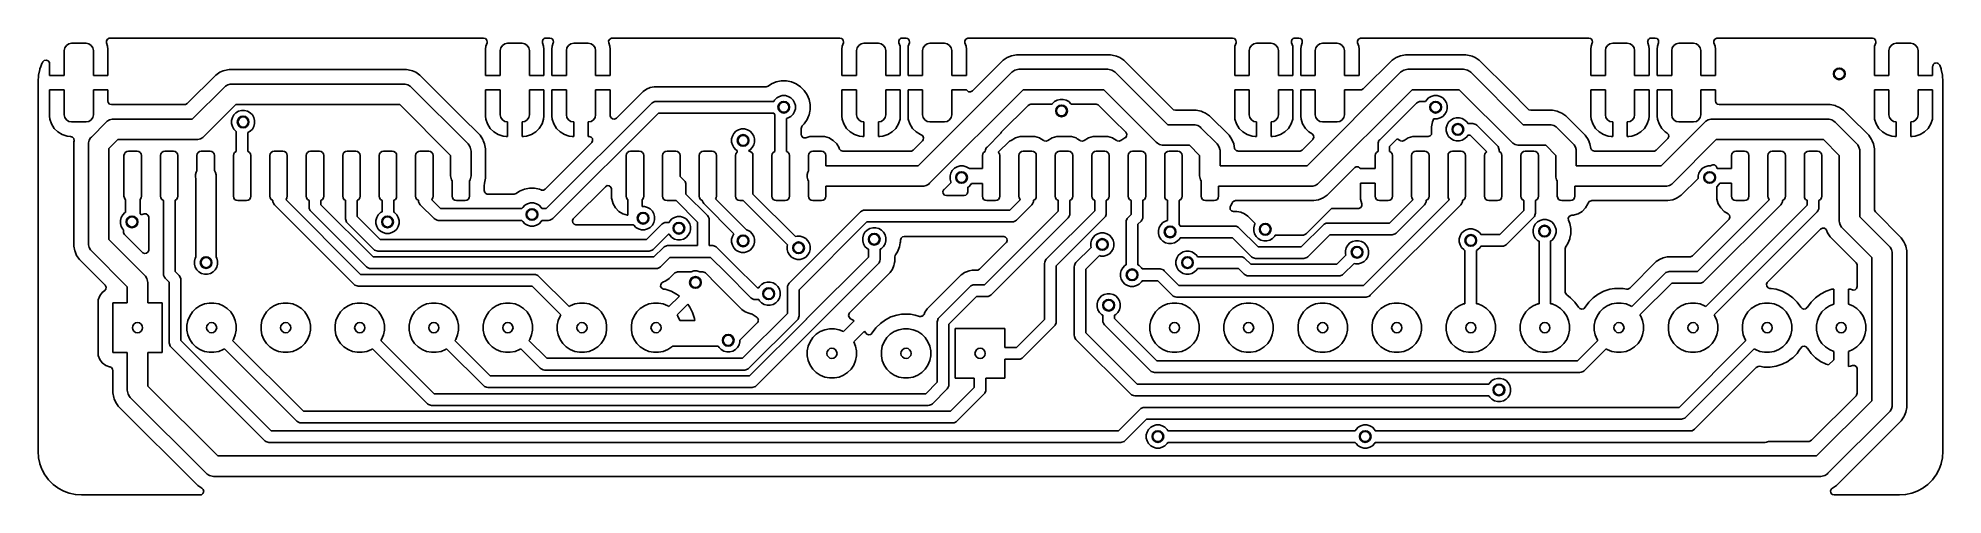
# Model space of a CAD drawing. Extents: x 4.31 to 6.88, y -4.85 to -4.24.
import ezdxf

# ---------------------------------------------------------------- set-up
doc = ezdxf.new("R2010")
doc.units = 0
doc.header["$MEASUREMENT"] = 0
doc.layers.add('BLACK', color=7, linetype='CONTINUOUS')

msp = doc.modelspace()

# ---------------------------------------------------------------- linework, layer by layer
at = {"layer": 'BLACK', "linetype": 'CONTINUOUS'}
for p, q in [((4.4006, -4.2403), (4.402, -4.2379)), ((4.4007, -4.243), (4.4006, -4.2403)), ((4.4021, -4.2475), (4.4007, -4.243)), ((4.402, -4.2379), (4.4044, -4.2367)), ((4.4044, -4.2367), (4.4053, -4.2366)), ((4.4053, -4.2366), (4.9097, -4.2366)), ((4.9097, -4.2366), (4.9123, -4.2374)), ((4.9123, -4.2374), (4.9141, -4.2395)), ((4.9143, -4.243), (4.9128, -4.2475)), ((4.9141, -4.2395), (4.9145, -4.2422)), ((4.9145, -4.2422), (4.9143, -4.243)), ((4.989, -4.2408), (4.9892, -4.2406)), ((4.9892, -4.2419), (4.989, -4.2408)), ((4.9891, -4.2403), (4.9897, -4.2393)), ((4.9892, -4.2406), (4.9891, -4.2403)), ((4.9892, -4.243), (4.9892, -4.2419)), ((4.9907, -4.2475), (4.9892, -4.243)), ((4.9897, -4.2393), (4.9902, -4.2383)), ((4.9902, -4.2383), (4.9904, -4.2382)), ((4.9904, -4.2382), (4.9905, -4.2379)), ((4.9905, -4.2379), (4.9916, -4.2374)), ((4.9916, -4.2374), (4.9925, -4.2368)), ((4.9925, -4.2368), (4.9929, -4.2368)), ((4.9929, -4.2368), (4.993, -4.2367)), ((4.993, -4.2367), (4.9939, -4.2366)), ((4.9939, -4.2366), (4.9991, -4.2366)), ((4.9991, -4.2366), (5.0017, -4.2374)), ((5.0017, -4.2374), (5.0035, -4.2395)), ((5.0037, -4.243), (5.0022, -4.2475)), ((5.0035, -4.2395), (5.0039, -4.2422)), ((5.0039, -4.2422), (5.0037, -4.243)), ((5.0785, -4.2403), (5.0799, -4.2379)), ((5.0786, -4.243), (5.0785, -4.2403)), ((5.0801, -4.2475), (5.0786, -4.243)), ((5.0799, -4.2379), (5.0824, -4.2367)), ((5.0824, -4.2367), (5.0833, -4.2366)), ((5.0833, -4.2366), (5.3908, -4.2366)), ((5.3908, -4.2366), (5.3934, -4.2374)), ((5.3934, -4.2374), (5.3952, -4.2395)), ((5.3954, -4.243), (5.3939, -4.2475)), ((5.3952, -4.2395), (5.3956, -4.2422)), ((5.3956, -4.2422), (5.3954, -4.243)), ((5.4702, -4.2408), (5.4703, -4.2406)), ((5.4703, -4.2419), (5.4702, -4.2408)), ((5.4703, -4.2403), (5.4708, -4.2393)), ((5.4703, -4.2406), (5.4703, -4.2403)), ((5.4704, -4.243), (5.4703, -4.2419)), ((5.4719, -4.2475), (5.4704, -4.243)), ((5.4708, -4.2393), (5.4713, -4.2383)), ((5.4713, -4.2383), (5.4715, -4.2382)), ((5.4715, -4.2382), (5.4717, -4.2379)), ((5.4717, -4.2379), (5.4727, -4.2374)), ((5.4727, -4.2374), (5.4736, -4.2368)), ((5.4736, -4.2368), (5.474, -4.2368)), ((5.474, -4.2368), (5.4741, -4.2367)), ((5.4741, -4.2367), (5.475, -4.2366)), ((5.475, -4.2366), (5.48, -4.2366)), ((5.48, -4.2366), (5.4826, -4.2374)), ((5.4826, -4.2374), (5.4844, -4.2395)), ((5.4846, -4.243), (5.4831, -4.2475)), ((5.4844, -4.2395), (5.4848, -4.2422)), ((5.4848, -4.2422), (5.4846, -4.243)), ((5.5595, -4.2403), (5.5609, -4.2379)), ((5.5596, -4.243), (5.5595, -4.2403)), ((5.561, -4.2475), (5.5596, -4.243)), ((5.5609, -4.2379), (5.5633, -4.2367)), ((5.5633, -4.2367), (5.5642, -4.2366)), ((5.5642, -4.2366), (5.9209, -4.2366)), ((5.9209, -4.2366), (5.9236, -4.2374)), ((5.9236, -4.2374), (5.9254, -4.2395)), ((5.9256, -4.243), (5.9241, -4.2475)), ((5.9254, -4.2395), (5.9258, -4.2422)), ((5.9258, -4.2422), (5.9256, -4.243)), ((6.0003, -4.2408), (6.0004, -4.2406)), ((6.0005, -4.2419), (6.0003, -4.2408)), ((6.0004, -4.2403), (6.001, -4.2393)), ((6.0004, -4.2406), (6.0004, -4.2403)), ((6.0005, -4.243), (6.0005, -4.2419)), ((6.002, -4.2475), (6.0005, -4.243)), ((6.001, -4.2393), (6.0014, -4.2383)), ((6.0014, -4.2383), (6.0017, -4.2382)), ((6.0017, -4.2382), (6.0018, -4.2379)), ((6.0018, -4.2379), (6.0028, -4.2374)), ((6.0028, -4.2374), (6.0038, -4.2368)), ((6.0038, -4.2368), (6.0041, -4.2368)), ((6.0041, -4.2368), (6.0043, -4.2367)), ((6.0043, -4.2367), (6.0051, -4.2366)), ((6.0051, -4.2366), (6.0101, -4.2366)), ((6.0101, -4.2366), (6.0128, -4.2374)), ((6.0128, -4.2374), (6.0146, -4.2395)), ((6.0148, -4.243), (6.0133, -4.2475)), ((6.0146, -4.2395), (6.015, -4.2422)), ((6.015, -4.2422), (6.0148, -4.243)), ((6.0896, -4.2403), (6.091, -4.2379)), ((6.0897, -4.243), (6.0896, -4.2403)), ((6.0912, -4.2475), (6.0897, -4.243)), ((6.091, -4.2379), (6.0935, -4.2367)), ((6.0935, -4.2367), (6.0943, -4.2366)), ((6.0943, -4.2366), (6.4019, -4.2366)), ((6.4019, -4.2366), (6.4045, -4.2374)), ((6.4045, -4.2374), (6.4063, -4.2395)), ((6.4065, -4.243), (6.405, -4.2475)), ((6.4063, -4.2395), (6.4067, -4.2422)), ((6.4067, -4.2422), (6.4065, -4.243)), ((6.4812, -4.2408), (6.4813, -4.2406)), ((6.4814, -4.2419), (6.4812, -4.2408)), ((6.4813, -4.2403), (6.4819, -4.2393)), ((6.4813, -4.2406), (6.4813, -4.2403)), ((6.4814, -4.243), (6.4814, -4.2419)), ((6.4829, -4.2475), (6.4814, -4.243)), ((6.4819, -4.2393), (6.4824, -4.2383)), ((6.4824, -4.2383), (6.4826, -4.2382)), ((6.4826, -4.2382), (6.4827, -4.2379)), ((6.4827, -4.2379), (6.4837, -4.2374)), ((6.4837, -4.2374), (6.4847, -4.2368)), ((6.4847, -4.2368), (6.4851, -4.2368)), ((6.4851, -4.2368), (6.4852, -4.2367)), ((6.4852, -4.2367), (6.4861, -4.2366)), ((6.4861, -4.2366), (6.4912, -4.2366)), ((6.4912, -4.2366), (6.4939, -4.2374)), ((6.4939, -4.2374), (6.4957, -4.2395)), ((6.4959, -4.243), (6.4944, -4.2475)), ((6.4957, -4.2395), (6.4961, -4.2422)), ((6.4961, -4.2422), (6.4959, -4.243)), ((6.5707, -4.2403), (6.5721, -4.2379)), ((6.5708, -4.243), (6.5707, -4.2403)), ((6.5723, -4.2475), (6.5708, -4.243)), ((6.5721, -4.2379), (6.5746, -4.2367)), ((6.5746, -4.2367), (6.5754, -4.2366)), ((6.5754, -4.2366), (6.7846, -4.2366)), ((6.7846, -4.2366), (6.7872, -4.2374)), ((6.7872, -4.2374), (6.789, -4.2395)), ((6.7892, -4.243), (6.7877, -4.2475)), ((6.789, -4.2395), (6.7894, -4.2422)), ((6.7894, -4.2422), (6.7892, -4.243)), ((4.3138, -4.2705), (4.3147, -4.2688)), ((4.3147, -4.2688), (4.3166, -4.2669)), ((4.3166, -4.2669), (4.3193, -4.2663)), ((4.3193, -4.2663), (4.3219, -4.2673)), ((4.3219, -4.2673), (4.3235, -4.2695)), ((4.3435, -4.2535), (4.3443, -4.2498)), ((4.3435, -4.287), (4.3435, -4.2535)), ((4.3443, -4.2498), (4.3464, -4.2466)), ((4.3464, -4.2466), (4.3496, -4.2444)), ((4.3496, -4.2444), (4.3533, -4.2437)), ((4.3533, -4.2437), (4.373, -4.2437)), ((4.373, -4.2437), (4.3768, -4.2444)), ((4.3768, -4.2444), (4.38, -4.2466)), ((4.38, -4.2466), (4.3821, -4.2498)), ((4.3821, -4.2498), (4.3829, -4.2535)), ((4.3829, -4.2535), (4.3829, -4.287)), ((4.4026, -4.2516), (4.4021, -4.2475)), ((4.4026, -4.287), (4.4026, -4.2516)), ((4.4026, -4.2516), (4.4026, -4.2516)), ((4.9128, -4.2475), (4.9124, -4.2516)), ((4.9124, -4.2516), (4.9124, -4.287)), ((4.9128, -4.2475), (4.9128, -4.2475)), ((4.9321, -4.2535), (4.9328, -4.2498)), ((4.9321, -4.287), (4.9321, -4.2535)), ((4.9328, -4.2498), (4.935, -4.2466)), ((4.935, -4.2466), (4.9382, -4.2444)), ((4.9382, -4.2444), (4.9419, -4.2437)), ((4.9419, -4.2437), (4.9616, -4.2437)), ((4.9616, -4.2437), (4.9654, -4.2444)), ((4.9654, -4.2444), (4.9686, -4.2466)), ((4.9686, -4.2466), (4.9707, -4.2498)), ((4.9707, -4.2498), (4.9715, -4.2535)), ((4.9715, -4.2535), (4.9715, -4.287)), ((4.9911, -4.2516), (4.9907, -4.2475)), ((4.9911, -4.287), (4.9911, -4.2516)), ((4.9911, -4.2516), (4.9911, -4.2516)), ((5.0022, -4.2475), (5.0018, -4.2516)), ((5.0018, -4.2516), (5.0018, -4.287)), ((5.0022, -4.2475), (5.0022, -4.2475)), ((5.0215, -4.2535), (5.0222, -4.2498)), ((5.0215, -4.287), (5.0215, -4.2535)), ((5.0222, -4.2498), (5.0244, -4.2466)), ((5.0244, -4.2466), (5.0276, -4.2444)), ((5.0276, -4.2444), (5.0313, -4.2437)), ((5.0313, -4.2437), (5.051, -4.2437)), ((5.051, -4.2437), (5.0548, -4.2444)), ((5.0548, -4.2444), (5.058, -4.2466)), ((5.058, -4.2466), (5.0601, -4.2498)), ((5.0601, -4.2498), (5.0608, -4.2535)), ((5.0608, -4.2535), (5.0608, -4.287)), ((5.0805, -4.2516), (5.0801, -4.2475)), ((5.0805, -4.287), (5.0805, -4.2516)), ((5.0805, -4.2516), (5.0805, -4.2516)), ((5.3939, -4.2475), (5.3935, -4.2516)), ((5.3935, -4.2516), (5.3935, -4.287)), ((5.3939, -4.2475), (5.3939, -4.2475)), ((5.4132, -4.2535), (5.414, -4.2498)), ((5.4132, -4.287), (5.4132, -4.2535)), ((5.414, -4.2498), (5.4161, -4.2466)), ((5.4161, -4.2466), (5.4193, -4.2444)), ((5.4193, -4.2444), (5.4231, -4.2437)), ((5.4231, -4.2437), (5.4427, -4.2437)), ((5.4427, -4.2437), (5.4465, -4.2444)), ((5.4465, -4.2444), (5.4497, -4.2466)), ((5.4497, -4.2466), (5.4518, -4.2498)), ((5.4518, -4.2498), (5.4526, -4.2535)), ((5.4526, -4.2535), (5.4526, -4.287)), ((5.4723, -4.2516), (5.4719, -4.2475)), ((5.4723, -4.287), (5.4723, -4.2516)), ((5.4723, -4.2516), (5.4723, -4.2516)), ((5.4831, -4.2475), (5.4827, -4.2516)), ((5.4827, -4.2516), (5.4827, -4.287)), ((5.4831, -4.2475), (5.4831, -4.2475)), ((5.5024, -4.2535), (5.5032, -4.2498)), ((5.5024, -4.287), (5.5024, -4.2535)), ((5.5032, -4.2498), (5.5053, -4.2466)), ((5.5053, -4.2466), (5.5085, -4.2444)), ((5.5085, -4.2444), (5.5122, -4.2437)), ((5.5122, -4.2437), (5.5319, -4.2437)), ((5.5319, -4.2437), (5.5357, -4.2444)), ((5.5357, -4.2444), (5.5389, -4.2466)), ((5.5389, -4.2466), (5.541, -4.2498)), ((5.541, -4.2498), (5.5418, -4.2535)), ((5.5418, -4.2535), (5.5418, -4.287)), ((5.5615, -4.2516), (5.561, -4.2475)), ((5.5615, -4.287), (5.5615, -4.2516)), ((5.5615, -4.2516), (5.5615, -4.2516)), ((5.6111, -4.2666), (5.5697, -4.308)), ((5.6165, -4.2629), (5.6111, -4.2666)), ((5.6111, -4.2666), (5.6111, -4.2666)), ((5.6226, -4.2604), (5.6165, -4.2629)), ((5.6165, -4.2629), (5.6165, -4.2629)), ((5.6291, -4.2591), (5.6226, -4.2604)), ((5.6226, -4.2604), (5.6226, -4.2604)), ((5.7559, -4.2591), (5.6291, -4.2591)), ((5.6291, -4.2591), (5.6291, -4.2591)), ((5.7624, -4.2604), (5.7559, -4.2591)), ((5.7559, -4.2591), (5.7559, -4.2591)), ((5.7642, -4.2611), (5.7624, -4.2604)), ((5.7624, -4.2604), (5.7624, -4.2604)), ((5.7685, -4.2629), (5.7642, -4.2611)), ((5.7642, -4.2611), (5.7642, -4.2611)), ((5.7739, -4.2666), (5.7685, -4.2629)), ((5.7685, -4.2629), (5.7685, -4.2629)), ((5.8155, -4.3081), (5.7739, -4.2666)), ((5.7739, -4.2666), (5.7739, -4.2666)), ((5.9241, -4.2475), (5.9237, -4.2516)), ((5.9237, -4.2516), (5.9237, -4.287)), ((5.9241, -4.2475), (5.9241, -4.2475)), ((5.9433, -4.2535), (5.9441, -4.2498)), ((5.9433, -4.287), (5.9433, -4.2535)), ((5.9441, -4.2498), (5.9462, -4.2466)), ((5.9462, -4.2466), (5.9494, -4.2444)), ((5.9494, -4.2444), (5.9532, -4.2437)), ((5.9532, -4.2437), (5.9729, -4.2437)), ((5.9729, -4.2437), (5.9766, -4.2444)), ((5.9766, -4.2444), (5.9798, -4.2466)), ((5.9798, -4.2466), (5.982, -4.2498)), ((5.982, -4.2498), (5.9827, -4.2535)), ((5.9827, -4.2535), (5.9827, -4.287)), ((6.0024, -4.2516), (6.002, -4.2475)), ((6.0024, -4.287), (6.0024, -4.2516)), ((6.0024, -4.2516), (6.0024, -4.2516)), ((6.0133, -4.2475), (6.0129, -4.2516)), ((6.0129, -4.2516), (6.0129, -4.287)), ((6.0133, -4.2475), (6.0133, -4.2475)), ((6.0325, -4.2535), (6.0333, -4.2498)), ((6.0325, -4.287), (6.0325, -4.2535)), ((6.0333, -4.2498), (6.0354, -4.2466)), ((6.0354, -4.2466), (6.0386, -4.2444)), ((6.0386, -4.2444), (6.0424, -4.2437)), ((6.0424, -4.2437), (6.0621, -4.2437)), ((6.0621, -4.2437), (6.0658, -4.2444)), ((6.0658, -4.2444), (6.069, -4.2466)), ((6.069, -4.2466), (6.0712, -4.2498)), ((6.0712, -4.2498), (6.0719, -4.2535)), ((6.0719, -4.2535), (6.0719, -4.287)), ((6.0916, -4.2516), (6.0912, -4.2475)), ((6.0916, -4.287), (6.0916, -4.2516)), ((6.0916, -4.2516), (6.0916, -4.2516)), ((6.1361, -4.2666), (6.0972, -4.3054)), ((6.1415, -4.2629), (6.1361, -4.2666)), ((6.1361, -4.2666), (6.1361, -4.2666)), ((6.1476, -4.2604), (6.1415, -4.2629)), ((6.1415, -4.2629), (6.1415, -4.2629)), ((6.1541, -4.2591), (6.1476, -4.2604)), ((6.1476, -4.2604), (6.1476, -4.2604)), ((6.2359, -4.2591), (6.1541, -4.2591)), ((6.1541, -4.2591), (6.1541, -4.2591)), ((6.2424, -4.2604), (6.2359, -4.2591)), ((6.2359, -4.2591), (6.2359, -4.2591)), ((6.2442, -4.2611), (6.2424, -4.2604)), ((6.2424, -4.2604), (6.2424, -4.2604)), ((6.2485, -4.2629), (6.2442, -4.2611)), ((6.2442, -4.2611), (6.2442, -4.2611)), ((6.2539, -4.2666), (6.2485, -4.2629)), ((6.2485, -4.2629), (6.2485, -4.2629)), ((6.2955, -4.3081), (6.2539, -4.2666)), ((6.2539, -4.2666), (6.2539, -4.2666)), ((6.405, -4.2475), (6.4046, -4.2516)), ((6.4046, -4.2516), (6.4046, -4.287)), ((6.405, -4.2475), (6.405, -4.2475)), ((6.4243, -4.2535), (6.425, -4.2498)), ((6.4243, -4.287), (6.4243, -4.2535)), ((6.425, -4.2498), (6.4272, -4.2466)), ((6.4272, -4.2466), (6.4303, -4.2444)), ((6.4303, -4.2444), (6.4341, -4.2437)), ((6.4341, -4.2437), (6.4538, -4.2437)), ((6.4538, -4.2437), (6.4576, -4.2444)), ((6.4576, -4.2444), (6.4608, -4.2466)), ((6.4608, -4.2466), (6.4629, -4.2498)), ((6.4629, -4.2498), (6.4636, -4.2535)), ((6.4636, -4.2535), (6.4636, -4.287)), ((6.4833, -4.2516), (6.4829, -4.2475)), ((6.4833, -4.287), (6.4833, -4.2516)), ((6.4833, -4.2516), (6.4833, -4.2516)), ((6.4944, -4.2475), (6.494, -4.2516)), ((6.494, -4.2516), (6.494, -4.287)), ((6.4944, -4.2475), (6.4944, -4.2475)), ((6.5137, -4.2535), (6.5144, -4.2498)), ((6.5137, -4.287), (6.5137, -4.2535)), ((6.5144, -4.2498), (6.5165, -4.2466)), ((6.5165, -4.2466), (6.5197, -4.2444)), ((6.5197, -4.2444), (6.5235, -4.2437)), ((6.5235, -4.2437), (6.5432, -4.2437)), ((6.5432, -4.2437), (6.547, -4.2444)), ((6.547, -4.2444), (6.5501, -4.2466)), ((6.5501, -4.2466), (6.5523, -4.2498)), ((6.5523, -4.2498), (6.553, -4.2535)), ((6.553, -4.2535), (6.553, -4.287)), ((6.5727, -4.2516), (6.5723, -4.2475)), ((6.5727, -4.287), (6.5727, -4.2516)), ((6.5727, -4.2516), (6.5727, -4.2516)), ((6.7877, -4.2475), (6.7873, -4.2516)), ((6.7873, -4.2516), (6.7873, -4.287)), ((6.7877, -4.2475), (6.7877, -4.2475)), ((6.807, -4.2535), (6.8077, -4.2498)), ((6.807, -4.287), (6.807, -4.2535)), ((6.8077, -4.2498), (6.8099, -4.2466)), ((6.8099, -4.2466), (6.813, -4.2444)), ((6.813, -4.2444), (6.8168, -4.2437)), ((6.8168, -4.2437), (6.8365, -4.2437)), ((6.8365, -4.2437), (6.8403, -4.2444)), ((6.8403, -4.2444), (6.8435, -4.2466)), ((6.8435, -4.2466), (6.8456, -4.2498)), ((6.8456, -4.2498), (6.8463, -4.2535)), ((6.8463, -4.2535), (6.8463, -4.287)), ((4.3082, -4.2951), (4.3088, -4.2873)), ((4.3088, -4.2873), (4.3089, -4.2866)), ((4.3089, -4.2866), (4.3105, -4.2791)), ((4.3105, -4.2791), (4.3107, -4.2784)), ((4.3107, -4.2784), (4.312, -4.2751)), ((4.312, -4.2751), (4.3134, -4.2712)), ((4.3134, -4.2712), (4.3137, -4.2706)), ((4.3137, -4.2706), (4.3138, -4.2705)), ((4.3235, -4.2695), (4.3238, -4.2712)), ((4.3238, -4.2712), (4.3238, -4.287)), ((4.3238, -4.287), (4.3435, -4.287)), ((4.3829, -4.287), (4.4026, -4.287)), ((4.5482, -4.2866), (4.5097, -4.3251)), ((4.5536, -4.2829), (4.5482, -4.2866)), ((4.5482, -4.2866), (4.5482, -4.2866)), ((4.5482, -4.2866), (4.5482, -4.2866)), ((4.558, -4.2811), (4.5536, -4.2829)), ((4.5536, -4.2829), (4.5536, -4.2829)), ((4.5536, -4.2829), (4.5536, -4.2829)), ((4.5597, -4.2804), (4.558, -4.2811)), ((4.5662, -4.2791), (4.5597, -4.2804)), ((4.5597, -4.2804), (4.5597, -4.2804)), ((4.8055, -4.2791), (4.5662, -4.2791)), ((4.5662, -4.2791), (4.5662, -4.2791)), ((4.8119, -4.2804), (4.8055, -4.2791)), ((4.8055, -4.2791), (4.8055, -4.2791)), ((4.8137, -4.2811), (4.8119, -4.2804)), ((4.8119, -4.2804), (4.8119, -4.2804)), ((4.818, -4.2829), (4.8137, -4.2811)), ((4.8137, -4.2811), (4.8137, -4.2811)), ((4.8235, -4.2866), (4.818, -4.2829)), ((4.818, -4.2829), (4.818, -4.2829)), ((4.879, -4.3421), (4.8235, -4.2866)), ((4.8235, -4.2866), (4.8235, -4.2866)), ((4.9124, -4.287), (4.9321, -4.287)), ((4.9715, -4.287), (4.9911, -4.287)), ((5.0018, -4.287), (5.0215, -4.287)), ((5.0608, -4.287), (5.0805, -4.287)), ((5.3115, -4.2945), (5.3047, -4.2959)), ((5.3185, -4.2945), (5.3115, -4.2945)), ((5.3115, -4.2945), (5.3115, -4.2945)), ((5.3253, -4.2959), (5.3185, -4.2945)), ((5.3185, -4.2945), (5.3185, -4.2945)), ((5.3935, -4.287), (5.4132, -4.287)), ((5.4526, -4.287), (5.4723, -4.287)), ((5.4827, -4.287), (5.5024, -4.287)), ((5.4965, -4.4091), (5.6227, -4.2829)), ((5.5418, -4.287), (5.5615, -4.287)), ((5.6227, -4.2829), (5.624, -4.2817)), ((5.624, -4.2817), (5.6271, -4.2799)), ((5.624, -4.2817), (5.624, -4.2817)), ((5.6271, -4.2799), (5.6306, -4.2789)), ((5.6306, -4.2789), (5.6324, -4.2788)), ((5.6324, -4.2788), (5.7526, -4.2788)), ((5.7526, -4.2788), (5.7544, -4.2789)), ((5.7544, -4.2789), (5.7579, -4.2799)), ((5.7579, -4.2799), (5.761, -4.2817)), ((5.761, -4.2817), (5.7623, -4.2829)), ((5.7623, -4.2829), (5.8334, -4.3539)), ((5.9237, -4.287), (5.9433, -4.287)), ((5.9827, -4.287), (6.0024, -4.287)), ((6.0129, -4.287), (6.0325, -4.287)), ((6.0215, -4.4091), (6.1477, -4.2829)), ((6.0719, -4.287), (6.0916, -4.287)), ((6.1477, -4.2829), (6.149, -4.2817)), ((6.149, -4.2817), (6.1521, -4.2799)), ((6.149, -4.2817), (6.149, -4.2817)), ((6.1521, -4.2799), (6.1556, -4.2789)), ((6.1556, -4.2789), (6.1574, -4.2788)), ((6.1574, -4.2788), (6.2326, -4.2788)), ((6.2326, -4.2788), (6.2344, -4.2789)), ((6.2344, -4.2789), (6.2379, -4.2799)), ((6.2379, -4.2799), (6.241, -4.2817)), ((6.241, -4.2817), (6.2423, -4.2829)), ((6.2423, -4.2829), (6.3134, -4.3539)), ((6.4046, -4.287), (6.4243, -4.287)), ((6.4636, -4.287), (6.4833, -4.287)), ((6.494, -4.287), (6.5137, -4.287)), ((6.553, -4.287), (6.5727, -4.287)), ((6.7873, -4.287), (6.807, -4.287)), ((6.8463, -4.287), (6.866, -4.287)), ((6.866, -4.2751), (6.8662, -4.2746)), ((6.866, -4.287), (6.866, -4.2751)), ((6.8661, -4.2741), (6.8666, -4.2733)), ((6.8662, -4.2746), (6.8661, -4.2741)), ((6.8666, -4.2733), (6.8668, -4.2725)), ((6.8668, -4.2725), (6.8672, -4.2721)), ((6.8672, -4.2721), (6.8675, -4.2716)), ((6.8675, -4.2716), (6.8682, -4.2712)), ((6.8682, -4.2712), (6.8689, -4.2707)), ((6.8689, -4.2707), (6.8694, -4.2706)), ((6.8694, -4.2706), (6.8699, -4.2703)), ((6.8699, -4.2703), (6.8707, -4.2704)), ((6.8707, -4.2704), (6.8716, -4.2703)), ((6.8716, -4.2703), (6.8721, -4.2705)), ((6.8721, -4.2705), (6.8726, -4.2705)), ((6.8726, -4.2705), (6.8733, -4.271)), ((6.8733, -4.271), (6.8741, -4.2714)), ((6.8741, -4.2714), (6.8744, -4.2719)), ((6.8744, -4.2719), (6.8748, -4.2722)), ((6.8748, -4.2722), (6.8755, -4.2734)), ((6.8755, -4.2734), (6.8774, -4.2784)), ((6.8774, -4.2784), (6.8775, -4.2791)), ((6.8775, -4.2791), (6.8792, -4.2866)), ((6.8792, -4.2866), (6.8793, -4.2873)), ((6.8793, -4.2873), (6.8798, -4.2951)), ((4.3082, -4.2954), (4.3082, -4.2951)), ((4.3082, -4.7951), (4.3082, -4.2954)), ((4.3435, -4.3067), (4.3238, -4.3067)), ((4.3238, -4.3067), (4.3238, -4.3421)), ((4.3435, -4.3402), (4.3435, -4.3067)), ((4.4026, -4.3067), (4.3829, -4.3067)), ((4.3829, -4.3067), (4.3829, -4.3402)), ((4.4026, -4.3216), (4.4026, -4.3067)), ((4.5164, -4.3462), (4.5598, -4.3029)), ((4.5598, -4.3029), (4.5611, -4.3017)), ((4.5611, -4.3017), (4.5642, -4.2999)), ((4.5642, -4.2999), (4.5677, -4.2989)), ((4.5677, -4.2989), (4.5695, -4.2988)), ((4.5695, -4.2988), (4.8022, -4.2988)), ((4.8022, -4.2988), (4.804, -4.2989)), ((4.804, -4.2989), (4.8074, -4.2999)), ((4.8074, -4.2999), (4.8106, -4.3017)), ((4.8106, -4.3017), (4.8119, -4.3029)), ((4.8119, -4.3029), (4.8887, -4.3796)), ((4.9321, -4.3067), (4.9124, -4.3067)), ((4.9124, -4.3067), (4.9124, -4.3421)), ((4.9321, -4.3402), (4.9321, -4.3067)), ((4.9911, -4.3067), (4.9715, -4.3067)), ((4.9715, -4.3067), (4.9715, -4.3402)), ((4.9911, -4.3421), (4.9911, -4.3067)), ((5.0215, -4.3067), (5.0018, -4.3067)), ((5.0018, -4.3067), (5.0018, -4.3421)), ((5.0215, -4.3402), (5.0215, -4.3067)), ((5.0805, -4.3067), (5.0608, -4.3067)), ((5.0608, -4.3067), (5.0608, -4.3402)), ((5.0805, -4.3412), (5.0805, -4.3067)), ((5.1249, -4.3086), (5.0889, -4.3447)), ((5.1295, -4.3056), (5.1249, -4.3086)), ((5.1249, -4.3086), (5.1249, -4.3086)), ((5.1345, -4.3035), (5.1295, -4.3056)), ((5.1398, -4.3024), (5.1345, -4.3035)), ((5.1345, -4.3035), (5.1345, -4.3035)), ((5.291, -4.3024), (5.1398, -4.3024)), ((5.2911, -4.3024), (5.291, -4.3024)), ((5.2937, -4.3016), (5.2911, -4.3024)), ((5.2982, -4.2986), (5.2937, -4.3016)), ((5.3047, -4.2959), (5.2982, -4.2986)), ((5.2982, -4.2986), (5.2982, -4.2986)), ((5.3025, -4.3204), (5.3054, -4.3175)), ((5.3047, -4.2959), (5.3047, -4.2959)), ((5.3054, -4.3175), (5.309, -4.3155)), ((5.309, -4.3155), (5.3129, -4.3144)), ((5.3129, -4.3144), (5.3171, -4.3144)), ((5.3171, -4.3144), (5.321, -4.3155)), ((5.321, -4.3155), (5.3246, -4.3175)), ((5.3246, -4.3175), (5.3275, -4.3204)), ((5.3318, -4.2986), (5.3253, -4.2959)), ((5.3253, -4.2959), (5.3253, -4.2959)), ((5.3376, -4.3025), (5.3318, -4.2986)), ((5.3318, -4.2986), (5.3318, -4.2986)), ((5.3425, -4.3074), (5.3376, -4.3025)), ((5.3376, -4.3025), (5.3376, -4.3025)), ((5.3464, -4.3132), (5.3425, -4.3074)), ((5.3425, -4.3074), (5.3425, -4.3074)), ((5.3491, -4.3197), (5.3464, -4.3132)), ((5.3464, -4.3132), (5.3464, -4.3132)), ((5.3505, -4.3265), (5.3491, -4.3197)), ((5.3491, -4.3197), (5.3491, -4.3197)), ((5.4132, -4.3067), (5.3935, -4.3067)), ((5.3935, -4.3067), (5.3935, -4.3421)), ((5.4132, -4.3402), (5.4132, -4.3067)), ((5.4723, -4.3067), (5.4526, -4.3067)), ((5.4526, -4.3067), (5.4526, -4.3402)), ((5.4723, -4.3421), (5.4723, -4.3067)), ((5.5024, -4.3067), (5.4827, -4.3067)), ((5.4827, -4.3067), (5.4827, -4.3421)), ((5.5024, -4.3402), (5.5024, -4.3067)), ((5.6381, -4.3064), (5.5119, -4.4326)), ((5.5615, -4.3067), (5.5418, -4.3067)), ((5.5418, -4.3067), (5.5418, -4.3402)), ((5.5628, -4.308), (5.5615, -4.3067)), ((5.5645, -4.3091), (5.5628, -4.308)), ((5.5672, -4.3093), (5.5645, -4.3091)), ((5.5697, -4.308), (5.5672, -4.3093)), ((5.7469, -4.3064), (5.6381, -4.3064)), ((5.684, -4.3205), (5.6879, -4.3194)), ((5.6879, -4.3194), (5.6921, -4.3194)), ((5.6921, -4.3194), (5.696, -4.3205)), ((5.8179, -4.3774), (5.7469, -4.3064)), ((5.8401, -4.3328), (5.8155, -4.3081)), ((5.9433, -4.3067), (5.9237, -4.3067)), ((5.9237, -4.3067), (5.9237, -4.3421)), ((5.9433, -4.3402), (5.9433, -4.3067)), ((6.0024, -4.3067), (5.9827, -4.3067)), ((5.9827, -4.3067), (5.9827, -4.3402)), ((6.0024, -4.3421), (6.0024, -4.3067)), ((6.0325, -4.3067), (6.0129, -4.3067)), ((6.0129, -4.3067), (6.0129, -4.3421)), ((6.0325, -4.3402), (6.0325, -4.3067)), ((6.1631, -4.3064), (6.0369, -4.4326)), ((6.0936, -4.3067), (6.0719, -4.3067)), ((6.0719, -4.3067), (6.0719, -4.3402)), ((6.0948, -4.3067), (6.0936, -4.3067)), ((6.0936, -4.3067), (6.0936, -4.3067)), ((6.0972, -4.3054), (6.0948, -4.3067)), ((6.2269, -4.3064), (6.1631, -4.3064)), ((6.1825, -4.3204), (6.1854, -4.3175)), ((6.1854, -4.3175), (6.189, -4.3155)), ((6.189, -4.3155), (6.1929, -4.3144)), ((6.1929, -4.3144), (6.1971, -4.3144)), ((6.1971, -4.3144), (6.201, -4.3155)), ((6.201, -4.3155), (6.2046, -4.3175)), ((6.2046, -4.3175), (6.2075, -4.3204)), ((6.2979, -4.3774), (6.2269, -4.3064)), ((6.3201, -4.3328), (6.2955, -4.3081)), ((6.4243, -4.3067), (6.4046, -4.3067)), ((6.4046, -4.3067), (6.4046, -4.3421)), ((6.4243, -4.3402), (6.4243, -4.3067)), ((6.4833, -4.3067), (6.4636, -4.3067)), ((6.4636, -4.3067), (6.4636, -4.3402)), ((6.4833, -4.3421), (6.4833, -4.3067)), ((6.5137, -4.3067), (6.494, -4.3067)), ((6.494, -4.3067), (6.494, -4.3421)), ((6.5137, -4.3402), (6.5137, -4.3067)), ((6.5727, -4.3067), (6.553, -4.3067)), ((6.553, -4.3067), (6.553, -4.3402)), ((6.5727, -4.3216), (6.5727, -4.3067)), ((6.807, -4.3067), (6.7873, -4.3067)), ((6.7873, -4.3067), (6.7873, -4.3421)), ((6.807, -4.3402), (6.807, -4.3067)), ((6.866, -4.3067), (6.8463, -4.3067)), ((6.8463, -4.3067), (6.8463, -4.3402)), ((6.866, -4.3421), (6.866, -4.3067)), ((6.8798, -4.2951), (6.8798, -4.2954)), ((6.8798, -4.2954), (6.8798, -4.7951)), ((4.3238, -4.3421), (4.3242, -4.3462)), ((4.3443, -4.3439), (4.3435, -4.3402)), ((4.3464, -4.3471), (4.3443, -4.3439)), ((4.3821, -4.3439), (4.38, -4.3471)), ((4.3829, -4.3402), (4.3821, -4.3439)), ((4.403, -4.3237), (4.4026, -4.3216)), ((4.4048, -4.3257), (4.403, -4.3237)), ((4.4074, -4.3265), (4.4048, -4.3257)), ((4.5062, -4.3265), (4.4074, -4.3265)), ((4.5073, -4.3264), (4.5062, -4.3265)), ((4.5097, -4.3251), (4.5073, -4.3264)), ((4.5752, -4.3264), (4.5318, -4.3697)), ((4.5694, -4.3479), (4.5705, -4.344)), ((4.5705, -4.344), (4.5725, -4.3404)), ((4.5725, -4.3404), (4.5754, -4.3375)), ((4.7965, -4.3264), (4.5752, -4.3264)), ((4.5754, -4.3375), (4.579, -4.3355)), ((4.579, -4.3355), (4.5829, -4.3344)), ((4.5829, -4.3344), (4.5871, -4.3344)), ((4.5871, -4.3344), (4.591, -4.3355)), ((4.591, -4.3355), (4.5946, -4.3375)), ((4.5946, -4.3375), (4.5975, -4.3404)), ((4.5975, -4.3404), (4.5995, -4.344)), ((4.5995, -4.344), (4.6006, -4.3479)), ((4.8652, -4.3951), (4.7965, -4.3264)), ((4.9049, -4.368), (4.879, -4.3421)), ((4.9124, -4.3421), (4.9128, -4.3462)), ((4.9328, -4.3439), (4.9321, -4.3402)), ((4.935, -4.3471), (4.9328, -4.3439)), ((4.9707, -4.3439), (4.9686, -4.3471)), ((4.9715, -4.3402), (4.9707, -4.3439)), ((4.9907, -4.3462), (4.9911, -4.3421)), ((4.9911, -4.3421), (4.9911, -4.3421)), ((4.9943, -4.4671), (5.137, -4.3244)), ((5.0018, -4.3421), (5.0022, -4.3462)), ((5.1458, -4.3379), (5.0031, -4.4806)), ((5.0222, -4.3439), (5.0215, -4.3402)), ((5.0244, -4.3471), (5.0222, -4.3439)), ((5.0601, -4.3439), (5.058, -4.3471)), ((5.0608, -4.3402), (5.0601, -4.3439)), ((5.0805, -4.3416), (5.0805, -4.3412)), ((5.0815, -4.3441), (5.0805, -4.3416)), ((5.0837, -4.3458), (5.0815, -4.3441)), ((5.0865, -4.346), (5.0837, -4.3458)), ((5.0889, -4.3447), (5.0865, -4.346)), ((5.137, -4.3244), (5.1381, -4.3235)), ((5.1381, -4.3235), (5.141, -4.3223)), ((5.141, -4.3223), (5.1425, -4.3221)), ((5.1425, -4.3221), (5.3015, -4.3221)), ((5.3015, -4.3379), (5.1458, -4.3379)), ((5.3015, -4.3221), (5.3025, -4.3204)), ((5.3025, -4.3396), (5.3015, -4.3379)), ((5.303, -4.3401), (5.3025, -4.3396)), ((5.303, -4.3898), (5.303, -4.3401)), ((5.321, -4.3445), (5.3187, -4.3452)), ((5.3187, -4.3452), (5.3187, -4.3898)), ((5.3246, -4.3425), (5.321, -4.3445)), ((5.3275, -4.3396), (5.3246, -4.3425)), ((5.3275, -4.3204), (5.3295, -4.324)), ((5.3295, -4.336), (5.3275, -4.3396)), ((5.3295, -4.324), (5.3306, -4.3279)), ((5.3306, -4.3321), (5.3295, -4.336)), ((5.3306, -4.3279), (5.3306, -4.3321)), ((5.3464, -4.3468), (5.3484, -4.3421)), ((5.3484, -4.3421), (5.3491, -4.3403)), ((5.3491, -4.3403), (5.3496, -4.338)), ((5.3496, -4.338), (5.3501, -4.3355)), ((5.3501, -4.3355), (5.3505, -4.3335)), ((5.3505, -4.3335), (5.3505, -4.3265)), ((5.3505, -4.3265), (5.3505, -4.3265)), ((5.3505, -4.3265), (5.3505, -4.3265)), ((5.3935, -4.3421), (5.3939, -4.3462)), ((5.414, -4.3439), (5.4132, -4.3402)), ((5.4161, -4.3471), (5.414, -4.3439)), ((5.4518, -4.3439), (5.4497, -4.3471)), ((5.4526, -4.3402), (5.4518, -4.3439)), ((5.4719, -4.3462), (5.4723, -4.3421)), ((5.4723, -4.3421), (5.4723, -4.3421)), ((5.4827, -4.3421), (5.4831, -4.3462)), ((5.5032, -4.3439), (5.5024, -4.3402)), ((5.5053, -4.3471), (5.5032, -4.3439)), ((5.541, -4.3439), (5.5389, -4.3471)), ((5.5418, -4.3402), (5.541, -4.3439)), ((5.6089, -4.3634), (5.6448, -4.3275)), ((5.6448, -4.3275), (5.6473, -4.3262)), ((5.6473, -4.3262), (5.6483, -4.3261)), ((5.6483, -4.3261), (5.6771, -4.3261)), ((5.6771, -4.3261), (5.6775, -4.3254)), ((5.6775, -4.3254), (5.6804, -4.3225)), ((5.6804, -4.3225), (5.684, -4.3205)), ((5.696, -4.3205), (5.6996, -4.3225)), ((5.6996, -4.3225), (5.7025, -4.3254)), ((5.7025, -4.3254), (5.7029, -4.3261)), ((5.7029, -4.3261), (5.7367, -4.3261)), ((5.7367, -4.3261), (5.7393, -4.3269)), ((5.7393, -4.3269), (5.7402, -4.3275)), ((5.7402, -4.3275), (5.7602, -4.3475)), ((5.8409, -4.3334), (5.8401, -4.3328)), ((5.8436, -4.3342), (5.8409, -4.3334)), ((5.8718, -4.3342), (5.8436, -4.3342)), ((5.8783, -4.3355), (5.8718, -4.3342)), ((5.8718, -4.3342), (5.8718, -4.3342)), ((5.8801, -4.3362), (5.8783, -4.3355)), ((5.8783, -4.3355), (5.8783, -4.3355)), ((5.8844, -4.338), (5.8801, -4.3362)), ((5.8801, -4.3362), (5.8801, -4.3362)), ((5.8898, -4.3417), (5.8844, -4.338)), ((5.8844, -4.338), (5.8844, -4.338)), ((5.8903, -4.3421), (5.8898, -4.3417)), ((5.8898, -4.3417), (5.8898, -4.3417)), ((5.9162, -4.368), (5.8903, -4.3421)), ((5.9237, -4.3421), (5.9241, -4.3462)), ((5.9441, -4.3439), (5.9433, -4.3402)), ((5.9462, -4.3471), (5.9441, -4.3439)), ((5.982, -4.3439), (5.9798, -4.3471)), ((5.9827, -4.3402), (5.982, -4.3439)), ((6.002, -4.3462), (6.0024, -4.3421)), ((6.0024, -4.3421), (6.0024, -4.3421)), ((6.0129, -4.3421), (6.0133, -4.3462)), ((6.0333, -4.3439), (6.0325, -4.3402)), ((6.0354, -4.3471), (6.0333, -4.3439)), ((6.0712, -4.3439), (6.069, -4.3471)), ((6.0719, -4.3402), (6.0712, -4.3439)), ((6.1195, -4.374), (6.1691, -4.3244)), ((6.1691, -4.3244), (6.1703, -4.3235)), ((6.1703, -4.3235), (6.1731, -4.3223)), ((6.1731, -4.3223), (6.1747, -4.3221)), ((6.1747, -4.3221), (6.1815, -4.3221)), ((6.1815, -4.3221), (6.1825, -4.3204)), ((6.1926, -4.3455), (6.1909, -4.3497)), ((6.1929, -4.3456), (6.1926, -4.3455)), ((6.1971, -4.3456), (6.1929, -4.3456)), ((6.201, -4.3445), (6.1971, -4.3456)), ((6.2046, -4.3425), (6.201, -4.3445)), ((6.2075, -4.3396), (6.2046, -4.3425)), ((6.2075, -4.3204), (6.2095, -4.324)), ((6.2095, -4.336), (6.2075, -4.3396)), ((6.2095, -4.324), (6.2106, -4.3279)), ((6.2106, -4.3321), (6.2095, -4.336)), ((6.2106, -4.3279), (6.2106, -4.3321)), ((6.2154, -4.3475), (6.219, -4.3455)), ((6.219, -4.3455), (6.2229, -4.3444)), ((6.2229, -4.3444), (6.2271, -4.3444)), ((6.2271, -4.3444), (6.231, -4.3455)), ((6.231, -4.3455), (6.2346, -4.3475)), ((6.3209, -4.3334), (6.3201, -4.3328)), ((6.3236, -4.3342), (6.3209, -4.3334)), ((6.3527, -4.3342), (6.3236, -4.3342)), ((6.3592, -4.3355), (6.3527, -4.3342)), ((6.3527, -4.3342), (6.3527, -4.3342)), ((6.361, -4.3362), (6.3592, -4.3355)), ((6.3592, -4.3355), (6.3592, -4.3355)), ((6.3653, -4.338), (6.361, -4.3362)), ((6.361, -4.3362), (6.361, -4.3362)), ((6.3708, -4.3417), (6.3653, -4.338)), ((6.3653, -4.338), (6.3653, -4.338)), ((6.3712, -4.3421), (6.3708, -4.3417)), ((6.3708, -4.3417), (6.3708, -4.3417)), ((6.3971, -4.368), (6.3712, -4.3421)), ((6.4046, -4.3421), (6.405, -4.3462)), ((6.425, -4.3439), (6.4243, -4.3402)), ((6.4272, -4.3471), (6.425, -4.3439)), ((6.4629, -4.3439), (6.4608, -4.3471)), ((6.4636, -4.3402), (6.4629, -4.3439)), ((6.4829, -4.3462), (6.4833, -4.3421)), ((6.4833, -4.3421), (6.4833, -4.3421)), ((6.494, -4.3421), (6.4944, -4.3462)), ((6.5144, -4.3439), (6.5137, -4.3402)), ((6.5165, -4.3471), (6.5144, -4.3439)), ((6.5523, -4.3439), (6.5501, -4.3471)), ((6.553, -4.3402), (6.5523, -4.3439)), ((6.5732, -4.3237), (6.5727, -4.3216)), ((6.575, -4.3257), (6.5732, -4.3237)), ((6.5776, -4.3265), (6.575, -4.3257)), ((6.7277, -4.3265), (6.5776, -4.3265)), ((6.7342, -4.3278), (6.7277, -4.3265)), ((6.7277, -4.3265), (6.7277, -4.3265)), ((6.7358, -4.3285), (6.7342, -4.3278)), ((6.7342, -4.3278), (6.7342, -4.3278)), ((6.7403, -4.3303), (6.7358, -4.3285)), ((6.7458, -4.334), (6.7403, -4.3303)), ((6.7403, -4.3303), (6.7403, -4.3303)), ((6.7539, -4.3421), (6.7458, -4.334)), ((6.7458, -4.334), (6.7458, -4.334)), ((6.7798, -4.368), (6.7539, -4.3421)), ((6.7873, -4.3421), (6.7877, -4.3462)), ((6.8077, -4.3439), (6.807, -4.3402)), ((6.8099, -4.3471), (6.8077, -4.3439)), ((6.8456, -4.3439), (6.8435, -4.3471)), ((6.8463, -4.3402), (6.8456, -4.3439)), ((6.8656, -4.3462), (6.866, -4.3421)), ((6.866, -4.3421), (6.866, -4.3421)), ((4.3242, -4.3462), (4.3264, -4.3527)), ((4.3264, -4.3527), (4.3264, -4.3527)), ((4.3264, -4.3527), (4.33, -4.3586)), ((4.33, -4.3586), (4.3349, -4.3635)), ((4.3349, -4.3635), (4.3408, -4.3671)), ((4.3408, -4.3671), (4.3408, -4.3671)), ((4.3408, -4.3671), (4.3473, -4.3693)), ((4.3496, -4.3493), (4.3464, -4.3471)), ((4.3473, -4.3693), (4.3473, -4.3693)), ((4.3473, -4.3693), (4.3514, -4.3697)), ((4.3533, -4.35), (4.3496, -4.3493)), ((4.3514, -4.3697), (4.352, -4.3697)), ((4.352, -4.3697), (4.3546, -4.3705)), ((4.373, -4.35), (4.3533, -4.35)), ((4.3546, -4.3705), (4.3564, -4.3725)), ((4.3768, -4.3493), (4.373, -4.35)), ((4.38, -4.3471), (4.3768, -4.3493)), ((4.3773, -4.3747), (4.3791, -4.3716)), ((4.3791, -4.3716), (4.3803, -4.3703)), ((4.3803, -4.3703), (4.4003, -4.3503)), ((4.4003, -4.3503), (4.4016, -4.3491)), ((4.4016, -4.3491), (4.4047, -4.3473)), ((4.4016, -4.3491), (4.4016, -4.3491)), ((4.4047, -4.3473), (4.4082, -4.3463)), ((4.4082, -4.3463), (4.41, -4.3462)), ((4.41, -4.3462), (4.5164, -4.3462)), ((4.5305, -4.3709), (4.5274, -4.3727)), ((4.5318, -4.3697), (4.5305, -4.3709)), ((4.5694, -4.3521), (4.5694, -4.3479)), ((4.5705, -4.356), (4.5694, -4.3521)), ((4.5725, -4.3596), (4.5705, -4.356)), ((4.5754, -4.3625), (4.5725, -4.3596)), ((4.5758, -4.3627), (4.5754, -4.3625)), ((4.5758, -4.3898), (4.5758, -4.3627)), ((4.5946, -4.3625), (4.5915, -4.3643)), ((4.5915, -4.3643), (4.5915, -4.3898)), ((4.5975, -4.3596), (4.5946, -4.3625)), ((4.5995, -4.356), (4.5975, -4.3596)), ((4.6006, -4.3521), (4.5995, -4.356)), ((4.6006, -4.3479), (4.6006, -4.3521)), ((4.9086, -4.3735), (4.9049, -4.368)), ((4.9049, -4.368), (4.9049, -4.368)), ((4.9128, -4.3462), (4.915, -4.3527)), ((4.915, -4.3527), (4.915, -4.3527)), ((4.915, -4.3527), (4.9186, -4.3586)), ((4.9186, -4.3586), (4.9235, -4.3635)), ((4.9235, -4.3635), (4.9294, -4.3671)), ((4.9294, -4.3671), (4.9294, -4.3671)), ((4.9294, -4.3671), (4.9359, -4.3693)), ((4.9382, -4.3493), (4.935, -4.3471)), ((4.9359, -4.3693), (4.9359, -4.3693)), ((4.9359, -4.3693), (4.94, -4.3697)), ((4.9419, -4.35), (4.9382, -4.3493)), ((4.94, -4.3697), (4.9419, -4.3697)), ((4.9419, -4.3697), (4.9419, -4.35)), ((4.9419, -4.3697), (4.9419, -4.3697)), ((4.9654, -4.3493), (4.9616, -4.35)), ((4.9616, -4.35), (4.9616, -4.3697)), ((4.9616, -4.3697), (4.9636, -4.3697)), ((4.9636, -4.3697), (4.9676, -4.3693)), ((4.9636, -4.3697), (4.9636, -4.3697)), ((4.9686, -4.3471), (4.9654, -4.3493)), ((4.9676, -4.3693), (4.9742, -4.3671)), ((4.9742, -4.3671), (4.9801, -4.3635)), ((4.9742, -4.3671), (4.9742, -4.3671)), ((4.9801, -4.3635), (4.9849, -4.3586)), ((4.9849, -4.3586), (4.9886, -4.3527)), ((4.9886, -4.3527), (4.9907, -4.3462)), ((4.9886, -4.3527), (4.9886, -4.3527)), ((4.9907, -4.3462), (4.9907, -4.3462)), ((5.0022, -4.3462), (5.0044, -4.3527)), ((5.0044, -4.3527), (5.0044, -4.3527)), ((5.0044, -4.3527), (5.008, -4.3586)), ((5.008, -4.3586), (5.0129, -4.3635)), ((5.0129, -4.3635), (5.0188, -4.3671)), ((5.0188, -4.3671), (5.0188, -4.3671)), ((5.0188, -4.3671), (5.0253, -4.3693)), ((5.0276, -4.3493), (5.0244, -4.3471)), ((5.0253, -4.3693), (5.0253, -4.3693)), ((5.0253, -4.3693), (5.0294, -4.3697)), ((5.0313, -4.35), (5.0276, -4.3493)), ((5.0294, -4.3697), (5.0313, -4.3697)), ((5.0313, -4.3697), (5.0313, -4.35)), ((5.0313, -4.3697), (5.0313, -4.3697)), ((5.0548, -4.3493), (5.051, -4.35)), ((5.051, -4.35), (5.051, -4.3697)), ((5.051, -4.3697), (5.0521, -4.3697)), ((5.0521, -4.3697), (5.0547, -4.3705)), ((5.0547, -4.3705), (5.0565, -4.3725)), ((5.058, -4.3471), (5.0548, -4.3493)), ((5.2444, -4.3729), (5.2455, -4.369)), ((5.2455, -4.369), (5.2475, -4.3654)), ((5.2475, -4.3654), (5.2504, -4.3625)), ((5.2504, -4.3625), (5.254, -4.3605)), ((5.254, -4.3605), (5.2579, -4.3594)), ((5.2579, -4.3594), (5.2621, -4.3594)), ((5.2621, -4.3594), (5.266, -4.3605)), ((5.266, -4.3605), (5.2696, -4.3625)), ((5.2696, -4.3625), (5.2725, -4.3654)), ((5.2725, -4.3654), (5.2745, -4.369)), ((5.2745, -4.369), (5.2756, -4.3729)), ((5.3384, -4.3587), (5.3392, -4.3561)), ((5.3384, -4.3667), (5.3384, -4.3587)), ((5.3385, -4.3674), (5.3384, -4.3667)), ((5.3385, -4.3675), (5.3385, -4.3674)), ((5.3386, -4.368), (5.3385, -4.3675)), ((5.3392, -4.3689), (5.3386, -4.368)), ((5.3392, -4.3561), (5.3399, -4.3553)), ((5.3396, -4.3699), (5.3392, -4.3689)), ((5.3399, -4.3701), (5.3396, -4.3699)), ((5.3399, -4.3553), (5.3425, -4.3526)), ((5.3401, -4.3704), (5.3399, -4.3701)), ((5.3411, -4.3708), (5.3401, -4.3704)), ((5.3419, -4.3714), (5.3411, -4.3708)), ((5.3423, -4.3714), (5.3419, -4.3714)), ((5.3426, -4.3715), (5.3423, -4.3714)), ((5.3425, -4.3526), (5.3464, -4.3468)), ((5.3436, -4.3714), (5.3426, -4.3715)), ((5.3447, -4.3714), (5.3436, -4.3714)), ((5.3501, -4.3698), (5.3447, -4.3714)), ((5.3516, -4.3697), (5.3501, -4.3698)), ((5.3501, -4.3698), (5.3501, -4.3698)), ((5.3686, -4.3697), (5.3516, -4.3697)), ((5.3516, -4.3697), (5.3516, -4.3697)), ((5.37, -4.3698), (5.3686, -4.3697)), ((5.3686, -4.3697), (5.3686, -4.3697)), ((5.3762, -4.3716), (5.37, -4.3698)), ((5.37, -4.3698), (5.37, -4.3698)), ((5.3779, -4.3726), (5.3762, -4.3716)), ((5.3762, -4.3716), (5.3762, -4.3716)), ((5.3762, -4.3716), (5.3762, -4.3716)), ((5.3762, -4.3716), (5.3762, -4.3716)), ((5.3939, -4.3462), (5.3961, -4.3527)), ((5.3961, -4.3527), (5.3961, -4.3527)), ((5.3961, -4.3527), (5.3997, -4.3586)), ((5.3997, -4.3586), (5.4046, -4.3635)), ((5.4046, -4.3635), (5.4105, -4.3671)), ((5.4105, -4.3671), (5.4105, -4.3671)), ((5.4105, -4.3671), (5.417, -4.3693)), ((5.4193, -4.3493), (5.4161, -4.3471)), ((5.417, -4.3693), (5.417, -4.3693)), ((5.417, -4.3693), (5.4211, -4.3697)), ((5.4231, -4.35), (5.4193, -4.3493)), ((5.4211, -4.3697), (5.4231, -4.3697)), ((5.4231, -4.3697), (5.4231, -4.35)), ((5.4231, -4.3697), (5.4231, -4.3697)), ((5.4465, -4.3493), (5.4427, -4.35)), ((5.4427, -4.35), (5.4427, -4.3697)), ((5.4427, -4.3697), (5.4447, -4.3697)), ((5.4447, -4.3697), (5.4487, -4.3693)), ((5.4447, -4.3697), (5.4447, -4.3697)), ((5.4497, -4.3471), (5.4465, -4.3493)), ((5.4487, -4.3693), (5.4553, -4.3671)), ((5.4553, -4.3671), (5.4612, -4.3635)), ((5.4553, -4.3671), (5.4553, -4.3671)), ((5.4612, -4.3635), (5.4661, -4.3586)), ((5.4661, -4.3586), (5.4697, -4.3527)), ((5.4697, -4.3527), (5.4719, -4.3462)), ((5.4697, -4.3527), (5.4697, -4.3527)), ((5.4719, -4.3462), (5.4719, -4.3462)), ((5.4831, -4.3462), (5.4853, -4.3527)), ((5.4853, -4.3527), (5.4853, -4.3527)), ((5.4853, -4.3527), (5.4889, -4.3586)), ((5.4889, -4.3586), (5.4938, -4.3635)), ((5.4938, -4.3635), (5.4997, -4.3671)), ((5.4997, -4.3671), (5.4997, -4.3671)), ((5.4997, -4.3671), (5.5003, -4.3673)), ((5.5003, -4.3673), (5.5026, -4.3689)), ((5.5026, -4.3689), (5.5036, -4.3714)), ((5.5036, -4.3714), (5.5032, -4.3741)), ((5.5085, -4.3493), (5.5053, -4.3471)), ((5.5122, -4.35), (5.5085, -4.3493)), ((5.5319, -4.35), (5.5122, -4.35)), ((5.5357, -4.3493), (5.5319, -4.35)), ((5.5389, -4.3471), (5.5357, -4.3493)), ((5.5894, -4.3838), (5.6079, -4.3653)), ((5.6079, -4.3649), (5.6084, -4.3642)), ((5.6079, -4.3653), (5.6079, -4.3649)), ((5.6084, -4.3642), (5.6085, -4.3639)), ((5.6085, -4.3639), (5.6087, -4.3638)), ((5.6087, -4.3638), (5.6089, -4.3634)), ((5.628, -4.3716), (5.6221, -4.375)), ((5.6342, -4.3698), (5.628, -4.3716)), ((5.628, -4.3716), (5.628, -4.3716)), ((5.6356, -4.3697), (5.6342, -4.3698)), ((5.6342, -4.3698), (5.6342, -4.3698)), ((5.6526, -4.3697), (5.6356, -4.3697)), ((5.6356, -4.3697), (5.6356, -4.3697)), ((5.6541, -4.3698), (5.6526, -4.3697)), ((5.6526, -4.3697), (5.6526, -4.3697)), ((5.6603, -4.3716), (5.6541, -4.3698)), ((5.6541, -4.3698), (5.6541, -4.3698)), ((5.662, -4.3726), (5.6603, -4.3716)), ((5.6603, -4.3716), (5.6603, -4.3716)), ((5.6603, -4.3716), (5.6603, -4.3716)), ((5.6603, -4.3716), (5.6603, -4.3716)), ((5.6772, -4.3716), (5.6714, -4.375)), ((5.6834, -4.3698), (5.6772, -4.3716)), ((5.6772, -4.3716), (5.6772, -4.3716)), ((5.6849, -4.3697), (5.6834, -4.3698)), ((5.6834, -4.3698), (5.6834, -4.3698)), ((5.7018, -4.3697), (5.6849, -4.3697)), ((5.6849, -4.3697), (5.6849, -4.3697)), ((5.7033, -4.3698), (5.7018, -4.3697)), ((5.7018, -4.3697), (5.7018, -4.3697)), ((5.7095, -4.3716), (5.7033, -4.3698)), ((5.7033, -4.3698), (5.7033, -4.3698)), ((5.7112, -4.3726), (5.7095, -4.3716)), ((5.7095, -4.3716), (5.7095, -4.3716)), ((5.7095, -4.3716), (5.7095, -4.3716)), ((5.7095, -4.3716), (5.7095, -4.3716)), ((5.7264, -4.3716), (5.7206, -4.375)), ((5.7326, -4.3698), (5.7264, -4.3716)), ((5.7264, -4.3716), (5.7264, -4.3716)), ((5.7341, -4.3697), (5.7326, -4.3698)), ((5.7326, -4.3698), (5.7326, -4.3698)), ((5.7511, -4.3697), (5.7341, -4.3697)), ((5.7341, -4.3697), (5.7341, -4.3697)), ((5.7525, -4.3698), (5.7511, -4.3697)), ((5.7511, -4.3697), (5.7511, -4.3697)), ((5.7587, -4.3716), (5.7525, -4.3698)), ((5.7525, -4.3698), (5.7525, -4.3698)), ((5.7604, -4.3726), (5.7587, -4.3716)), ((5.7587, -4.3716), (5.7587, -4.3716)), ((5.7587, -4.3716), (5.7587, -4.3716)), ((5.7587, -4.3716), (5.7587, -4.3716)), ((5.7602, -4.3475), (5.7766, -4.3639)), ((5.7756, -4.3716), (5.7698, -4.375)), ((5.7761, -4.3713), (5.7756, -4.3716)), ((5.7777, -4.3691), (5.7761, -4.3713)), ((5.7766, -4.3639), (5.7779, -4.3663)), ((5.7779, -4.3663), (5.7777, -4.3691)), ((5.8334, -4.3539), (5.8685, -4.3539)), ((5.8685, -4.3539), (5.8703, -4.354)), ((5.8703, -4.354), (5.8738, -4.3549)), ((5.8738, -4.3549), (5.8769, -4.3567)), ((5.8769, -4.3567), (5.8782, -4.3579)), ((5.8782, -4.3579), (5.8999, -4.3796)), ((5.9199, -4.3735), (5.9162, -4.368)), ((5.9162, -4.368), (5.9162, -4.368)), ((5.9162, -4.368), (5.9162, -4.368)), ((5.9162, -4.368), (5.9162, -4.368)), ((5.9241, -4.3462), (5.9262, -4.3527)), ((5.9262, -4.3527), (5.9262, -4.3527)), ((5.9262, -4.3527), (5.9299, -4.3586)), ((5.9299, -4.3586), (5.9348, -4.3635)), ((5.9348, -4.3635), (5.9406, -4.3671)), ((5.9406, -4.3671), (5.9406, -4.3671)), ((5.9406, -4.3671), (5.9472, -4.3693)), ((5.9494, -4.3493), (5.9462, -4.3471)), ((5.9472, -4.3693), (5.9472, -4.3693)), ((5.9472, -4.3693), (5.9512, -4.3697)), ((5.9532, -4.35), (5.9494, -4.3493)), ((5.9512, -4.3697), (5.9532, -4.3697)), ((5.9532, -4.3697), (5.9532, -4.35)), ((5.9532, -4.3697), (5.9532, -4.3697)), ((5.9766, -4.3493), (5.9729, -4.35)), ((5.9729, -4.35), (5.9729, -4.3697)), ((5.9729, -4.3697), (5.9748, -4.3697)), ((5.9748, -4.3697), (5.9789, -4.3693)), ((5.9748, -4.3697), (5.9748, -4.3697)), ((5.9798, -4.3471), (5.9766, -4.3493)), ((5.9789, -4.3693), (5.9854, -4.3671)), ((5.9854, -4.3671), (5.9913, -4.3635)), ((5.9854, -4.3671), (5.9854, -4.3671)), ((5.9913, -4.3635), (5.9962, -4.3586)), ((5.9962, -4.3586), (5.9998, -4.3527)), ((5.9998, -4.3527), (6.002, -4.3462)), ((5.9998, -4.3527), (5.9998, -4.3527)), ((6.002, -4.3462), (6.002, -4.3462)), ((6.0133, -4.3462), (6.0154, -4.3527)), ((6.0154, -4.3527), (6.0154, -4.3527)), ((6.0154, -4.3527), (6.0191, -4.3586)), ((6.0191, -4.3586), (6.0239, -4.3635)), ((6.0239, -4.3635), (6.0281, -4.366)), ((6.0281, -4.366), (6.0299, -4.3681)), ((6.0304, -4.3708), (6.0293, -4.3733)), ((6.0299, -4.3681), (6.0304, -4.3708)), ((6.0386, -4.3493), (6.0354, -4.3471)), ((6.0424, -4.35), (6.0386, -4.3493)), ((6.0621, -4.35), (6.0424, -4.35)), ((6.0658, -4.3493), (6.0621, -4.35)), ((6.069, -4.3471), (6.0658, -4.3493)), ((6.1581, -4.3716), (6.1523, -4.375)), ((6.1643, -4.3698), (6.1581, -4.3716)), ((6.1581, -4.3716), (6.1581, -4.3716)), ((6.1658, -4.3697), (6.1643, -4.3698)), ((6.1643, -4.3698), (6.1643, -4.3698)), ((6.1828, -4.3697), (6.1658, -4.3697)), ((6.1658, -4.3697), (6.1658, -4.3697)), ((6.1845, -4.3698), (6.1828, -4.3697)), ((6.1828, -4.3697), (6.1828, -4.3697)), ((6.1851, -4.3698), (6.1845, -4.3698)), ((6.1845, -4.3698), (6.1845, -4.3698)), ((6.1877, -4.3689), (6.1851, -4.3698)), ((6.1894, -4.3667), (6.1877, -4.3689)), ((6.1896, -4.364), (6.1894, -4.3667)), ((6.1909, -4.3497), (6.1895, -4.3565)), ((6.1895, -4.3565), (6.1895, -4.3635)), ((6.1895, -4.3635), (6.1896, -4.364)), ((6.1909, -4.3497), (6.1909, -4.3497)), ((6.2094, -4.3579), (6.2105, -4.354)), ((6.2094, -4.3621), (6.2094, -4.3579)), ((6.2105, -4.366), (6.2094, -4.3621)), ((6.2105, -4.354), (6.2125, -4.3504)), ((6.2125, -4.3696), (6.2105, -4.366)), ((6.2125, -4.3504), (6.2154, -4.3475)), ((6.2154, -4.3725), (6.2125, -4.3696)), ((6.2346, -4.3475), (6.2375, -4.3504)), ((6.2375, -4.3696), (6.2346, -4.3725)), ((6.2375, -4.3504), (6.2385, -4.3521)), ((6.2385, -4.3679), (6.2375, -4.3696)), ((6.2385, -4.3521), (6.245, -4.3521)), ((6.2417, -4.3679), (6.2385, -4.3679)), ((6.264, -4.3902), (6.2417, -4.3679)), ((6.245, -4.3521), (6.2465, -4.3523)), ((6.2465, -4.3523), (6.2494, -4.3535)), ((6.2494, -4.3535), (6.2506, -4.3544)), ((6.2506, -4.3544), (6.2783, -4.3821)), ((6.3134, -4.3539), (6.3494, -4.3539)), ((6.3494, -4.3539), (6.3512, -4.354)), ((6.3512, -4.354), (6.3547, -4.3549)), ((6.3547, -4.3549), (6.3578, -4.3567)), ((6.3578, -4.3567), (6.3592, -4.3579)), ((6.3592, -4.3579), (6.3809, -4.3796)), ((6.4008, -4.3735), (6.3971, -4.368)), ((6.3971, -4.368), (6.3971, -4.368)), ((6.3971, -4.368), (6.3971, -4.368)), ((6.3971, -4.368), (6.3971, -4.368)), ((6.405, -4.3462), (6.4072, -4.3527)), ((6.4072, -4.3527), (6.4072, -4.3527)), ((6.4072, -4.3527), (6.4108, -4.3586)), ((6.4108, -4.3586), (6.4157, -4.3635)), ((6.4157, -4.3635), (6.4216, -4.3671)), ((6.4216, -4.3671), (6.4216, -4.3671)), ((6.4216, -4.3671), (6.4281, -4.3693)), ((6.4303, -4.3493), (6.4272, -4.3471)), ((6.4281, -4.3693), (6.4281, -4.3693)), ((6.4281, -4.3693), (6.4321, -4.3697)), ((6.4341, -4.35), (6.4303, -4.3493)), ((6.4321, -4.3697), (6.4341, -4.3697)), ((6.4341, -4.3697), (6.4341, -4.35)), ((6.4341, -4.3697), (6.4341, -4.3697)), ((6.4576, -4.3493), (6.4538, -4.35)), ((6.4538, -4.35), (6.4538, -4.3697)), ((6.4538, -4.3697), (6.4558, -4.3697)), ((6.4558, -4.3697), (6.4598, -4.3693)), ((6.4558, -4.3697), (6.4558, -4.3697)), ((6.4608, -4.3471), (6.4576, -4.3493)), ((6.4598, -4.3693), (6.4664, -4.3671)), ((6.4664, -4.3671), (6.4722, -4.3635)), ((6.4664, -4.3671), (6.4664, -4.3671)), ((6.4722, -4.3635), (6.4771, -4.3586)), ((6.4771, -4.3586), (6.4807, -4.3527)), ((6.4807, -4.3527), (6.4829, -4.3462)), ((6.4807, -4.3527), (6.4807, -4.3527)), ((6.4829, -4.3462), (6.4829, -4.3462)), ((6.4944, -4.3462), (6.4966, -4.3527)), ((6.4966, -4.3527), (6.4966, -4.3527)), ((6.4966, -4.3527), (6.5002, -4.3586)), ((6.4997, -4.4091), (6.5585, -4.3503)), ((6.5002, -4.3586), (6.5051, -4.3635)), ((6.5051, -4.3635), (6.5051, -4.3635)), ((6.5051, -4.3635), (6.5074, -4.3649)), ((6.5074, -4.3649), (6.5093, -4.367)), ((6.5097, -4.3697), (6.5086, -4.3722)), ((6.5093, -4.367), (6.5097, -4.3697)), ((6.5197, -4.3493), (6.5165, -4.3471)), ((6.5235, -4.35), (6.5197, -4.3493)), ((6.5432, -4.35), (6.5235, -4.35)), ((6.547, -4.3493), (6.5432, -4.35)), ((6.5501, -4.3471), (6.547, -4.3493)), ((6.5585, -4.3503), (6.5598, -4.3491)), ((6.5598, -4.3491), (6.5629, -4.3473)), ((6.5629, -4.3473), (6.5664, -4.3463)), ((6.5664, -4.3463), (6.5682, -4.3462)), ((6.5682, -4.3462), (6.7244, -4.3462)), ((6.7244, -4.3462), (6.7262, -4.3463)), ((6.7262, -4.3463), (6.7297, -4.3473)), ((6.7297, -4.3473), (6.7328, -4.3491)), ((6.7328, -4.3491), (6.7342, -4.3503)), ((6.7342, -4.3503), (6.7636, -4.3796)), ((6.7835, -4.3735), (6.7798, -4.368)), ((6.7798, -4.368), (6.7798, -4.368)), ((6.7877, -4.3462), (6.7899, -4.3527)), ((6.7899, -4.3527), (6.7899, -4.3527)), ((6.7899, -4.3527), (6.7935, -4.3586)), ((6.7935, -4.3586), (6.7984, -4.3635)), ((6.7984, -4.3635), (6.8042, -4.3671)), ((6.8042, -4.3671), (6.8042, -4.3671)), ((6.8042, -4.3671), (6.8108, -4.3693)), ((6.813, -4.3493), (6.8099, -4.3471)), ((6.8108, -4.3693), (6.8108, -4.3693)), ((6.8108, -4.3693), (6.8148, -4.3697)), ((6.8168, -4.35), (6.813, -4.3493)), ((6.8148, -4.3697), (6.8168, -4.3697)), ((6.8168, -4.3697), (6.8168, -4.35)), ((6.8168, -4.3697), (6.8168, -4.3697)), ((6.8403, -4.3493), (6.8365, -4.35)), ((6.8365, -4.35), (6.8365, -4.3697)), ((6.8365, -4.3697), (6.8385, -4.3697)), ((6.8385, -4.3697), (6.8425, -4.3693)), ((6.8385, -4.3697), (6.8385, -4.3697)), ((6.8435, -4.3471), (6.8403, -4.3493)), ((6.8425, -4.3693), (6.8491, -4.3671)), ((6.8491, -4.3671), (6.8549, -4.3635)), ((6.8491, -4.3671), (6.8491, -4.3671)), ((6.8549, -4.3635), (6.8598, -4.3586)), ((6.8598, -4.3586), (6.8634, -4.3527)), ((6.8634, -4.3527), (6.8656, -4.3462)), ((6.8634, -4.3527), (6.8634, -4.3527)), ((6.8656, -4.3462), (6.8656, -4.3462)), ((4.3564, -4.3725), (4.3568, -4.3753)), ((4.3568, -4.3755), (4.3565, -4.3767)), ((4.3565, -4.3767), (4.3565, -4.5177)), ((4.3568, -4.3753), (4.3568, -4.3755)), ((4.3762, -4.38), (4.3763, -4.3782)), ((4.3762, -4.5144), (4.3762, -4.38)), ((4.3763, -4.3782), (4.3773, -4.3747)), ((4.4157, -4.3738), (4.4038, -4.3857)), ((4.4038, -4.3857), (4.4038, -4.5087)), ((4.5221, -4.3738), (4.4157, -4.3738)), ((4.4242, -4.3953), (4.4247, -4.393)), ((4.4242, -4.4504), (4.4242, -4.3953)), ((4.4247, -4.393), (4.4259, -4.3911)), ((4.4259, -4.3911), (4.4279, -4.3898)), ((4.4279, -4.3898), (4.4301, -4.3894)), ((4.4301, -4.3894), (4.4419, -4.3894)), ((4.4419, -4.3894), (4.4442, -4.3898)), ((4.4442, -4.3898), (4.4461, -4.3911)), ((4.4461, -4.3911), (4.4474, -4.393)), ((4.4474, -4.393), (4.4478, -4.3953)), ((4.4478, -4.3953), (4.4478, -4.4504)), ((4.4734, -4.3953), (4.4739, -4.393)), ((4.4734, -4.4504), (4.4734, -4.3953)), ((4.4739, -4.393), (4.4752, -4.3911)), ((4.4752, -4.3911), (4.4771, -4.3898)), ((4.4771, -4.3898), (4.4793, -4.3894)), ((4.4793, -4.3894), (4.4911, -4.3894)), ((4.4911, -4.3894), (4.4934, -4.3898)), ((4.4934, -4.3898), (4.4953, -4.3911)), ((4.4953, -4.3911), (4.4966, -4.393)), ((4.4966, -4.393), (4.497, -4.3953)), ((4.497, -4.3953), (4.497, -4.4504)), ((4.5239, -4.3737), (4.5221, -4.3738)), ((4.5226, -4.3953), (4.5231, -4.393)), ((4.5226, -4.416), (4.5226, -4.3953)), ((4.5231, -4.393), (4.5244, -4.3911)), ((4.5274, -4.3727), (4.5239, -4.3737)), ((4.5244, -4.3911), (4.5263, -4.3898)), ((4.5263, -4.3898), (4.5285, -4.3894)), ((4.5285, -4.3894), (4.5404, -4.3894)), ((4.5404, -4.3894), (4.5426, -4.3898)), ((4.5426, -4.3898), (4.5445, -4.3911)), ((4.5445, -4.3911), (4.5458, -4.393)), ((4.5458, -4.393), (4.5463, -4.3953)), ((4.5463, -4.3953), (4.5463, -4.4156)), ((4.5719, -4.3953), (4.5723, -4.393)), ((4.5719, -4.4504), (4.5719, -4.3953)), ((4.5723, -4.393), (4.5736, -4.3911)), ((4.5736, -4.3911), (4.5755, -4.3898)), ((4.5755, -4.3898), (4.5758, -4.3898)), ((4.5915, -4.3898), (4.5918, -4.3898)), ((4.5918, -4.3898), (4.5937, -4.3911)), ((4.5937, -4.3911), (4.595, -4.393)), ((4.595, -4.393), (4.5955, -4.3953)), ((4.5955, -4.3953), (4.5955, -4.4504)), ((4.6211, -4.3953), (4.6215, -4.393)), ((4.6211, -4.4504), (4.6211, -4.3953)), ((4.6215, -4.393), (4.6228, -4.3911)), ((4.6228, -4.3911), (4.6247, -4.3898)), ((4.6247, -4.3898), (4.627, -4.3894)), ((4.627, -4.3894), (4.6388, -4.3894)), ((4.6388, -4.3894), (4.641, -4.3898)), ((4.641, -4.3898), (4.643, -4.3911)), ((4.643, -4.3911), (4.6442, -4.393)), ((4.6442, -4.393), (4.6447, -4.3953)), ((4.6447, -4.3953), (4.6447, -4.4504)), ((4.6703, -4.3953), (4.6707, -4.393)), ((4.6703, -4.4504), (4.6703, -4.3953)), ((4.6707, -4.393), (4.672, -4.3911)), ((4.672, -4.3911), (4.6739, -4.3898)), ((4.6739, -4.3898), (4.6762, -4.3894)), ((4.6762, -4.3894), (4.688, -4.3894)), ((4.688, -4.3894), (4.6903, -4.3898)), ((4.6903, -4.3898), (4.6922, -4.3911)), ((4.6922, -4.3911), (4.6934, -4.393)), ((4.6934, -4.393), (4.6939, -4.3953)), ((4.6939, -4.3953), (4.6939, -4.4504)), ((4.7195, -4.3953), (4.7199, -4.393)), ((4.7195, -4.4504), (4.7195, -4.3953)), ((4.7199, -4.393), (4.7212, -4.3911)), ((4.7212, -4.3911), (4.7231, -4.3898)), ((4.7231, -4.3898), (4.7254, -4.3894)), ((4.7254, -4.3894), (4.7372, -4.3894)), ((4.7372, -4.3894), (4.7395, -4.3898)), ((4.7395, -4.3898), (4.7414, -4.3911)), ((4.7414, -4.3911), (4.7427, -4.393)), ((4.7427, -4.393), (4.7431, -4.3953)), ((4.7431, -4.3953), (4.7431, -4.4504)), ((4.7687, -4.3953), (4.7692, -4.393)), ((4.7687, -4.4504), (4.7687, -4.3953)), ((4.7692, -4.393), (4.7704, -4.3911)), ((4.7704, -4.3911), (4.7723, -4.3898)), ((4.7723, -4.3898), (4.7746, -4.3894)), ((4.7746, -4.3894), (4.7864, -4.3894)), ((4.7864, -4.3894), (4.7887, -4.3898)), ((4.7887, -4.3898), (4.7906, -4.3911)), ((4.7906, -4.3911), (4.7919, -4.393)), ((4.7919, -4.393), (4.7923, -4.3953)), ((4.7923, -4.3953), (4.7923, -4.4504)), ((4.8179, -4.3953), (4.8184, -4.393)), ((4.8179, -4.4504), (4.8179, -4.3953)), ((4.8184, -4.393), (4.8196, -4.3911)), ((4.8196, -4.3911), (4.8216, -4.3898)), ((4.8216, -4.3898), (4.8238, -4.3894)), ((4.8238, -4.3894), (4.8356, -4.3894)), ((4.8356, -4.3894), (4.8379, -4.3898)), ((4.8379, -4.3898), (4.8398, -4.3911)), ((4.8398, -4.3911), (4.8411, -4.393)), ((4.8411, -4.393), (4.8415, -4.3953)), ((4.8415, -4.3953), (4.8415, -4.4504)), ((4.8652, -4.4228), (4.8652, -4.3951)), ((4.8887, -4.3796), (4.8899, -4.381)), ((4.8899, -4.381), (4.8917, -4.3841)), ((4.8917, -4.3841), (4.8926, -4.3876)), ((4.8926, -4.3876), (4.8927, -4.3894)), ((4.8927, -4.3894), (4.8927, -4.4228)), ((4.9093, -4.3753), (4.9086, -4.3735)), ((4.9086, -4.3735), (4.9086, -4.3735)), ((4.9086, -4.3735), (4.9086, -4.3735)), ((4.9099, -4.3767), (4.9093, -4.3753)), ((4.9102, -4.3774), (4.9099, -4.3767)), ((4.9111, -4.3796), (4.9102, -4.3774)), ((4.9124, -4.3861), (4.9111, -4.3796)), ((4.9124, -4.4261), (4.9124, -4.3861)), ((5.0555, -4.378), (4.9928, -4.4407)), ((5.0557, -4.3778), (5.0555, -4.378)), ((5.0569, -4.3753), (5.0557, -4.3778)), ((5.0565, -4.3725), (5.0569, -4.3753)), ((5.1022, -4.3953), (5.1026, -4.393)), ((5.1022, -4.4504), (5.1022, -4.3953)), ((5.1026, -4.393), (5.1039, -4.3911)), ((5.1039, -4.3911), (5.1058, -4.3898)), ((5.1058, -4.3898), (5.1081, -4.3894)), ((5.1081, -4.3894), (5.1199, -4.3894)), ((5.1199, -4.3894), (5.1222, -4.3898)), ((5.1222, -4.3898), (5.1241, -4.3911)), ((5.1241, -4.3911), (5.1254, -4.393)), ((5.1254, -4.393), (5.1258, -4.3953)), ((5.1258, -4.3953), (5.1258, -4.4504)), ((5.1514, -4.3953), (5.1518, -4.393)), ((5.1514, -4.4504), (5.1514, -4.3953)), ((5.1518, -4.393), (5.1531, -4.3911)), ((5.1531, -4.3911), (5.155, -4.3898)), ((5.155, -4.3898), (5.1573, -4.3894)), ((5.1573, -4.3894), (5.1691, -4.3894)), ((5.1691, -4.3894), (5.1714, -4.3898)), ((5.1714, -4.3898), (5.1733, -4.3911)), ((5.1733, -4.3911), (5.1746, -4.393)), ((5.1746, -4.393), (5.175, -4.3953)), ((5.175, -4.3953), (5.175, -4.4235)), ((5.2006, -4.3953), (5.2011, -4.393)), ((5.2006, -4.4504), (5.2006, -4.3953)), ((5.2011, -4.393), (5.2023, -4.3911)), ((5.2023, -4.3911), (5.2043, -4.3898)), ((5.2043, -4.3898), (5.2065, -4.3894)), ((5.2065, -4.3894), (5.2183, -4.3894)), ((5.2183, -4.3894), (5.2206, -4.3898)), ((5.2206, -4.3898), (5.2225, -4.3911)), ((5.2225, -4.3911), (5.2238, -4.393)), ((5.2238, -4.393), (5.2242, -4.3953)), ((5.2242, -4.3953), (5.2242, -4.4504)), ((5.2444, -4.3771), (5.2444, -4.3729)), ((5.2455, -4.381), (5.2444, -4.3771)), ((5.2475, -4.3846), (5.2455, -4.381)), ((5.2504, -4.3875), (5.2475, -4.3846)), ((5.2498, -4.3953), (5.2503, -4.393)), ((5.2498, -4.4504), (5.2498, -4.3953)), ((5.2503, -4.393), (5.2516, -4.3911)), ((5.2521, -4.3885), (5.2504, -4.3875)), ((5.2516, -4.3911), (5.2521, -4.3907)), ((5.2521, -4.3907), (5.2521, -4.3885)), ((5.2696, -4.3875), (5.2679, -4.3885)), ((5.2679, -4.3885), (5.2679, -4.3894)), ((5.2679, -4.3894), (5.2698, -4.3898)), ((5.2725, -4.3846), (5.2696, -4.3875)), ((5.2698, -4.3898), (5.2717, -4.3911)), ((5.2717, -4.3911), (5.273, -4.393)), ((5.2745, -4.381), (5.2725, -4.3846)), ((5.273, -4.393), (5.2734, -4.3953)), ((5.2734, -4.3953), (5.2734, -4.4473)), ((5.2756, -4.3771), (5.2745, -4.381)), ((5.2756, -4.3729), (5.2756, -4.3771)), ((5.299, -4.3953), (5.2995, -4.393)), ((5.299, -4.4504), (5.299, -4.3953)), ((5.2995, -4.393), (5.3008, -4.3911)), ((5.3008, -4.3911), (5.3027, -4.3898)), ((5.3027, -4.3898), (5.303, -4.3898)), ((5.3187, -4.3898), (5.319, -4.3898)), ((5.319, -4.3898), (5.3209, -4.3911)), ((5.3209, -4.3911), (5.3222, -4.393)), ((5.3222, -4.393), (5.3227, -4.3953)), ((5.3227, -4.3953), (5.3227, -4.4504)), ((5.3482, -4.3953), (5.3487, -4.393)), ((5.3482, -4.416), (5.3482, -4.3953)), ((5.3487, -4.393), (5.35, -4.3911)), ((5.35, -4.3911), (5.3519, -4.3898)), ((5.3519, -4.3898), (5.3542, -4.3894)), ((5.3542, -4.3894), (5.366, -4.3894)), ((5.366, -4.3894), (5.3682, -4.3898)), ((5.3682, -4.3898), (5.3701, -4.3911)), ((5.3701, -4.3911), (5.3714, -4.393)), ((5.3714, -4.393), (5.3719, -4.3953)), ((5.3719, -4.3953), (5.3719, -4.4091)), ((5.3818, -4.3749), (5.3779, -4.3726)), ((5.3864, -4.3795), (5.3818, -4.3749)), ((5.3818, -4.3749), (5.3818, -4.3749)), ((5.3897, -4.385), (5.3864, -4.3795)), ((5.3864, -4.3795), (5.3864, -4.3795)), ((5.3864, -4.3795), (5.3864, -4.3795)), ((5.3899, -4.3857), (5.3897, -4.385)), ((5.3899, -4.3858), (5.3899, -4.3857)), ((5.3901, -4.3865), (5.3899, -4.3858)), ((5.3919, -4.3886), (5.3901, -4.3865)), ((5.3946, -4.3894), (5.3919, -4.3886)), ((5.4863, -4.3894), (5.3946, -4.3894)), ((5.4873, -4.3892), (5.4863, -4.3894)), ((5.4897, -4.3879), (5.4873, -4.3892)), ((5.5022, -4.3754), (5.4897, -4.3879)), ((5.5032, -4.3741), (5.5022, -4.3754)), ((5.5831, -4.3953), (5.5836, -4.393)), ((5.5831, -4.413), (5.5831, -4.3953)), ((5.5836, -4.393), (5.5848, -4.3911)), ((5.5848, -4.3911), (5.5868, -4.3898)), ((5.5868, -4.3898), (5.587, -4.3898)), ((5.587, -4.3894), (5.5872, -4.3878)), ((5.587, -4.3898), (5.587, -4.3894)), ((5.5872, -4.3878), (5.5884, -4.385)), ((5.5884, -4.385), (5.5894, -4.3838)), ((5.6197, -4.3758), (5.6046, -4.3908)), ((5.6046, -4.3908), (5.605, -4.3911)), ((5.605, -4.3911), (5.6063, -4.393)), ((5.6063, -4.393), (5.6067, -4.3953)), ((5.6067, -4.3953), (5.6067, -4.4504)), ((5.6199, -4.3758), (5.6197, -4.3758)), ((5.6221, -4.375), (5.6199, -4.3758)), ((5.6221, -4.375), (5.6221, -4.375)), ((5.6323, -4.3953), (5.6328, -4.393)), ((5.6323, -4.4504), (5.6323, -4.3953)), ((5.6328, -4.393), (5.6341, -4.3911)), ((5.6341, -4.3911), (5.636, -4.3898)), ((5.636, -4.3898), (5.6382, -4.3894)), ((5.6382, -4.3894), (5.65, -4.3894)), ((5.65, -4.3894), (5.6523, -4.3898)), ((5.6523, -4.3898), (5.6542, -4.3911)), ((5.6542, -4.3911), (5.6555, -4.393)), ((5.6555, -4.393), (5.6559, -4.3953)), ((5.6559, -4.3953), (5.6559, -4.4504)), ((5.6661, -4.375), (5.662, -4.3726)), ((5.6665, -4.3753), (5.6661, -4.375)), ((5.6661, -4.375), (5.6661, -4.375)), ((5.6692, -4.3758), (5.6665, -4.3753)), ((5.6713, -4.375), (5.6692, -4.3758)), ((5.6714, -4.375), (5.6713, -4.375)), ((5.6815, -4.3953), (5.682, -4.393)), ((5.6815, -4.4504), (5.6815, -4.3953)), ((5.682, -4.393), (5.6833, -4.3911)), ((5.6833, -4.3911), (5.6852, -4.3898)), ((5.6852, -4.3898), (5.6874, -4.3894)), ((5.6874, -4.3894), (5.6993, -4.3894)), ((5.6993, -4.3894), (5.7015, -4.3898)), ((5.7015, -4.3898), (5.7034, -4.3911)), ((5.7034, -4.3911), (5.7047, -4.393)), ((5.7047, -4.393), (5.7052, -4.3953)), ((5.7052, -4.3953), (5.7052, -4.4504)), ((5.7153, -4.375), (5.7112, -4.3726)), ((5.7157, -4.3753), (5.7153, -4.375)), ((5.7153, -4.375), (5.7153, -4.375)), ((5.7184, -4.3758), (5.7157, -4.3753)), ((5.7205, -4.375), (5.7184, -4.3758)), ((5.7206, -4.375), (5.7205, -4.375)), ((5.7307, -4.3953), (5.7312, -4.393)), ((5.7307, -4.4504), (5.7307, -4.3953)), ((5.7312, -4.393), (5.7325, -4.3911)), ((5.7325, -4.3911), (5.7344, -4.3898)), ((5.7344, -4.3898), (5.7367, -4.3894)), ((5.7367, -4.3894), (5.7485, -4.3894)), ((5.7485, -4.3894), (5.7507, -4.3898)), ((5.7507, -4.3898), (5.7526, -4.3911)), ((5.7526, -4.3911), (5.7539, -4.393)), ((5.7539, -4.393), (5.7544, -4.3953)), ((5.7544, -4.3953), (5.7544, -4.4504)), ((5.7646, -4.375), (5.7604, -4.3726)), ((5.7649, -4.3753), (5.7646, -4.375)), ((5.7646, -4.375), (5.7646, -4.375)), ((5.7676, -4.3758), (5.7649, -4.3753)), ((5.7697, -4.375), (5.7676, -4.3758)), ((5.7698, -4.375), (5.7697, -4.375)), ((5.78, -4.3953), (5.7804, -4.393)), ((5.78, -4.4504), (5.78, -4.3953)), ((5.7804, -4.393), (5.7817, -4.3911)), ((5.7817, -4.3911), (5.7836, -4.3898)), ((5.7836, -4.3898), (5.7859, -4.3894)), ((5.7859, -4.3894), (5.7977, -4.3894)), ((5.7977, -4.3894), (5.7999, -4.3898)), ((5.7999, -4.3898), (5.8019, -4.3911)), ((5.8019, -4.3911), (5.8031, -4.393)), ((5.8031, -4.393), (5.8036, -4.3953)), ((5.8036, -4.3953), (5.8036, -4.4504)), ((5.8193, -4.3786), (5.8179, -4.3774)), ((5.8224, -4.3804), (5.8193, -4.3786)), ((5.8259, -4.3813), (5.8224, -4.3804)), ((5.8277, -4.3815), (5.8259, -4.3813)), ((5.8628, -4.3815), (5.8277, -4.3815)), ((5.8292, -4.3953), (5.8296, -4.393)), ((5.8292, -4.4504), (5.8292, -4.3953)), ((5.8296, -4.393), (5.8309, -4.3911)), ((5.8309, -4.3911), (5.8328, -4.3898)), ((5.8328, -4.3898), (5.8351, -4.3894)), ((5.8351, -4.3894), (5.8469, -4.3894)), ((5.8469, -4.3894), (5.8491, -4.3898)), ((5.8491, -4.3898), (5.8511, -4.3911)), ((5.8511, -4.3911), (5.8523, -4.393)), ((5.8523, -4.393), (5.8528, -4.3953)), ((5.8528, -4.3953), (5.8528, -4.4504)), ((5.8764, -4.3951), (5.8628, -4.3815)), ((5.8764, -4.4228), (5.8764, -4.3951)), ((5.8999, -4.3796), (5.9011, -4.381)), ((5.9011, -4.381), (5.9029, -4.3841)), ((5.9029, -4.3841), (5.9038, -4.3873)), ((5.9038, -4.3873), (5.9039, -4.3876)), ((5.9039, -4.3876), (5.904, -4.3894)), ((5.904, -4.3894), (5.904, -4.4091)), ((5.9212, -4.3767), (5.9199, -4.3735)), ((5.9199, -4.3735), (5.9199, -4.3735)), ((5.9199, -4.3735), (5.9199, -4.3735)), ((5.9215, -4.3774), (5.9212, -4.3767)), ((5.9224, -4.3796), (5.9215, -4.3774)), ((5.9236, -4.3856), (5.9224, -4.3796)), ((5.9236, -4.3857), (5.9236, -4.3856)), ((5.9239, -4.3865), (5.9236, -4.3857)), ((5.924, -4.3866), (5.9239, -4.3865)), ((5.9242, -4.387), (5.924, -4.3866)), ((5.925, -4.3877), (5.9242, -4.387)), ((5.9257, -4.3886), (5.925, -4.3877)), ((5.926, -4.3887), (5.9257, -4.3886)), ((5.9262, -4.3888), (5.926, -4.3887)), ((5.9273, -4.389), (5.9262, -4.3888)), ((5.9283, -4.3894), (5.9273, -4.389)), ((6.0113, -4.3894), (5.9283, -4.3894)), ((6.0123, -4.3892), (6.0113, -4.3894)), ((6.0147, -4.3879), (6.0123, -4.3892)), ((6.029, -4.3737), (6.0147, -4.3879)), ((6.0293, -4.3733), (6.029, -4.3737)), ((6.1132, -4.3953), (6.1137, -4.393)), ((6.1132, -4.413), (6.1132, -4.3953)), ((6.1137, -4.393), (6.115, -4.3911)), ((6.115, -4.3911), (6.1169, -4.3898)), ((6.1169, -4.3898), (6.1172, -4.3898)), ((6.1172, -4.3796), (6.1173, -4.3781)), ((6.1172, -4.3898), (6.1172, -4.3796)), ((6.1173, -4.3781), (6.1185, -4.3752)), ((6.1185, -4.3752), (6.1195, -4.374)), ((6.1431, -4.3727), (6.1329, -4.3829)), ((6.1329, -4.3829), (6.1329, -4.3898)), ((6.1329, -4.3898), (6.1332, -4.3898)), ((6.1332, -4.3898), (6.1351, -4.3911)), ((6.1351, -4.3911), (6.1364, -4.393)), ((6.1364, -4.393), (6.1369, -4.3953)), ((6.1369, -4.3953), (6.1369, -4.4504)), ((6.147, -4.3751), (6.1431, -4.3727)), ((6.1474, -4.3753), (6.147, -4.375)), ((6.147, -4.375), (6.147, -4.3751)), ((6.1501, -4.3758), (6.1474, -4.3753)), ((6.1522, -4.375), (6.1501, -4.3758)), ((6.1523, -4.375), (6.1522, -4.375)), ((6.1625, -4.3953), (6.1629, -4.393)), ((6.1625, -4.4504), (6.1625, -4.3953)), ((6.1629, -4.393), (6.1642, -4.3911)), ((6.1642, -4.3911), (6.1661, -4.3898)), ((6.1661, -4.3898), (6.1684, -4.3894)), ((6.1684, -4.3894), (6.1802, -4.3894)), ((6.1802, -4.3894), (6.1824, -4.3898)), ((6.1824, -4.3898), (6.1844, -4.3911)), ((6.1844, -4.3911), (6.1856, -4.393)), ((6.1856, -4.393), (6.1861, -4.3953)), ((6.1861, -4.3953), (6.1861, -4.4504)), ((6.2117, -4.3953), (6.2121, -4.393)), ((6.2117, -4.4504), (6.2117, -4.3953)), ((6.2121, -4.393), (6.2134, -4.3911)), ((6.2134, -4.3911), (6.2153, -4.3898)), ((6.2153, -4.3898), (6.2176, -4.3894)), ((6.219, -4.3745), (6.2154, -4.3725)), ((6.2176, -4.3894), (6.2294, -4.3894)), ((6.2229, -4.3756), (6.219, -4.3745)), ((6.2271, -4.3756), (6.2229, -4.3756)), ((6.231, -4.3745), (6.2271, -4.3756)), ((6.2294, -4.3894), (6.2316, -4.3898)), ((6.2346, -4.3725), (6.231, -4.3745)), ((6.2316, -4.3898), (6.2336, -4.3911)), ((6.2336, -4.3911), (6.2348, -4.393)), ((6.2348, -4.393), (6.2353, -4.3953)), ((6.2353, -4.3953), (6.2353, -4.4504)), ((6.2609, -4.3953), (6.2613, -4.393)), ((6.2609, -4.4504), (6.2609, -4.3953)), ((6.2613, -4.393), (6.2626, -4.3911)), ((6.2626, -4.3911), (6.264, -4.3902)), ((6.2783, -4.3821), (6.2792, -4.3833)), ((6.2792, -4.3833), (6.2804, -4.3862)), ((6.2804, -4.3862), (6.2806, -4.3877)), ((6.2806, -4.3877), (6.2806, -4.3898)), ((6.2806, -4.3898), (6.2809, -4.3898)), ((6.2809, -4.3898), (6.2828, -4.3911)), ((6.2828, -4.3911), (6.2841, -4.393)), ((6.2841, -4.393), (6.2845, -4.3953)), ((6.2845, -4.3953), (6.2845, -4.4504)), ((6.2993, -4.3786), (6.2979, -4.3774)), ((6.3024, -4.3804), (6.2993, -4.3786)), ((6.3059, -4.3813), (6.3024, -4.3804)), ((6.3077, -4.3815), (6.3059, -4.3813)), ((6.3437, -4.3815), (6.3077, -4.3815)), ((6.3101, -4.3953), (6.3105, -4.393)), ((6.3101, -4.4504), (6.3101, -4.3953)), ((6.3105, -4.393), (6.3118, -4.3911)), ((6.3118, -4.3911), (6.3137, -4.3898)), ((6.3137, -4.3898), (6.316, -4.3894)), ((6.316, -4.3894), (6.3278, -4.3894)), ((6.3278, -4.3894), (6.3301, -4.3898)), ((6.3301, -4.3898), (6.332, -4.3911)), ((6.332, -4.3911), (6.3333, -4.393)), ((6.3333, -4.393), (6.3337, -4.3953)), ((6.3337, -4.3953), (6.3337, -4.4504)), ((6.3573, -4.3951), (6.3437, -4.3815)), ((6.3573, -4.4228), (6.3573, -4.3951)), ((6.3809, -4.3796), (6.3821, -4.381)), ((6.3821, -4.381), (6.3839, -4.3841)), ((6.3839, -4.3841), (6.3847, -4.3873)), ((6.3847, -4.3873), (6.3848, -4.3876)), ((6.3848, -4.3876), (6.3849, -4.3894)), ((6.3849, -4.3894), (6.3849, -4.4091)), ((6.4021, -4.3767), (6.4008, -4.3735)), ((6.4008, -4.3735), (6.4008, -4.3735)), ((6.4008, -4.3735), (6.4008, -4.3735)), ((6.4024, -4.3774), (6.4021, -4.3767)), ((6.4033, -4.3796), (6.4024, -4.3774)), ((6.4045, -4.3856), (6.4033, -4.3796)), ((6.4045, -4.3857), (6.4045, -4.3856)), ((6.4048, -4.3865), (6.4045, -4.3857)), ((6.4049, -4.3866), (6.4048, -4.3865)), ((6.4051, -4.387), (6.4049, -4.3866)), ((6.4059, -4.3877), (6.4051, -4.387)), ((6.4066, -4.3886), (6.4059, -4.3877)), ((6.4069, -4.3887), (6.4066, -4.3886)), ((6.4071, -4.3888), (6.4069, -4.3887)), ((6.4082, -4.389), (6.4071, -4.3888)), ((6.4093, -4.3894), (6.4082, -4.389)), ((6.4895, -4.3894), (6.4093, -4.3894)), ((6.4905, -4.3892), (6.4895, -4.3894)), ((6.4929, -4.3879), (6.4905, -4.3892)), ((6.5083, -4.3725), (6.4929, -4.3879)), ((6.5086, -4.3722), (6.5083, -4.3725)), ((6.5739, -4.3738), (6.5151, -4.4326)), ((6.7187, -4.3738), (6.5739, -4.3738)), ((6.5944, -4.3953), (6.5948, -4.393)), ((6.5944, -4.413), (6.5944, -4.3953)), ((6.5948, -4.393), (6.5961, -4.3911)), ((6.5961, -4.3911), (6.598, -4.3898)), ((6.598, -4.3898), (6.6003, -4.3894)), ((6.6003, -4.3894), (6.6121, -4.3894)), ((6.6121, -4.3894), (6.6143, -4.3898)), ((6.6143, -4.3898), (6.6163, -4.3911)), ((6.6163, -4.3911), (6.6175, -4.393)), ((6.6175, -4.393), (6.618, -4.3953)), ((6.618, -4.3953), (6.618, -4.4504)), ((6.6436, -4.3953), (6.644, -4.393)), ((6.6436, -4.4504), (6.6436, -4.3953)), ((6.644, -4.393), (6.6453, -4.3911)), ((6.6453, -4.3911), (6.6472, -4.3898)), ((6.6472, -4.3898), (6.6495, -4.3894)), ((6.6495, -4.3894), (6.6613, -4.3894)), ((6.6613, -4.3894), (6.6636, -4.3898)), ((6.6636, -4.3898), (6.6655, -4.3911)), ((6.6655, -4.3911), (6.6668, -4.393)), ((6.6668, -4.393), (6.6672, -4.3953)), ((6.6672, -4.3953), (6.6672, -4.4504)), ((6.6928, -4.3953), (6.6932, -4.393)), ((6.6928, -4.4504), (6.6928, -4.3953)), ((6.6932, -4.393), (6.6945, -4.3911)), ((6.6945, -4.3911), (6.6964, -4.3898)), ((6.6964, -4.3898), (6.6987, -4.3894)), ((6.6987, -4.3894), (6.7105, -4.3894)), ((6.7105, -4.3894), (6.7128, -4.3898)), ((6.7128, -4.3898), (6.7147, -4.3911)), ((6.7147, -4.3911), (6.716, -4.393)), ((6.716, -4.393), (6.7164, -4.3953)), ((6.7164, -4.3953), (6.7164, -4.4504)), ((6.74, -4.3951), (6.7187, -4.3738)), ((6.74, -4.4228), (6.74, -4.3951)), ((6.7636, -4.3796), (6.7648, -4.381)), ((6.7648, -4.381), (6.7665, -4.3841)), ((6.7665, -4.3841), (6.7675, -4.3876)), ((6.7675, -4.3876), (6.7676, -4.3894)), ((6.7676, -4.3894), (6.7676, -4.4228)), ((6.7842, -4.3753), (6.7835, -4.3735)), ((6.7835, -4.3735), (6.7835, -4.3735)), ((6.7835, -4.3735), (6.7835, -4.3735)), ((6.7848, -4.3767), (6.7842, -4.3753)), ((6.7851, -4.3774), (6.7848, -4.3767)), ((6.786, -4.3796), (6.7851, -4.3774)), ((6.7873, -4.3861), (6.786, -4.3796)), ((6.786, -4.3796), (6.786, -4.3796)), ((6.7873, -4.4679), (6.7873, -4.3861)), ((6.7873, -4.3861), (6.7873, -4.3861)), ((4.5208, -4.421), (4.5217, -4.4176)), ((4.5208, -4.4246), (4.5208, -4.421)), ((4.5217, -4.4176), (4.5226, -4.416)), ((4.5463, -4.4156), (4.5477, -4.4181)), ((4.5477, -4.4181), (4.5487, -4.4216)), ((4.5487, -4.4216), (4.5488, -4.4234)), ((4.8653, -4.4246), (4.8652, -4.4228)), ((4.8927, -4.4228), (4.8926, -4.4246)), ((5.3464, -4.421), (5.3473, -4.4176)), ((5.3464, -4.4246), (5.3464, -4.421)), ((5.3473, -4.4176), (5.3482, -4.416)), ((5.3719, -4.4091), (5.4965, -4.4091)), ((5.5394, -4.4229), (5.5405, -4.419)), ((5.5394, -4.4271), (5.5394, -4.4229)), ((5.5405, -4.419), (5.5425, -4.4154)), ((5.5425, -4.4154), (5.5454, -4.4125)), ((5.5454, -4.4125), (5.549, -4.4105)), ((5.549, -4.4105), (5.5529, -4.4094)), ((5.5529, -4.4094), (5.5571, -4.4094)), ((5.5571, -4.4094), (5.561, -4.4105)), ((5.561, -4.4105), (5.5646, -4.4125)), ((5.5646, -4.4125), (5.5651, -4.413)), ((5.5651, -4.413), (5.5831, -4.413)), ((5.8765, -4.4246), (5.8764, -4.4228)), ((5.904, -4.4091), (6.0215, -4.4091)), ((6.0485, -4.4488), (6.0855, -4.4118)), ((6.0855, -4.4118), (6.0858, -4.4117)), ((6.0858, -4.4117), (6.086, -4.4114)), ((6.086, -4.4114), (6.087, -4.411)), ((6.087, -4.411), (6.0879, -4.4105)), ((6.0879, -4.4105), (6.0883, -4.4106)), ((6.0883, -4.4106), (6.0886, -4.4104)), ((6.0886, -4.4104), (6.0896, -4.4106)), ((6.0896, -4.4106), (6.0907, -4.4107)), ((6.0907, -4.4107), (6.091, -4.411)), ((6.091, -4.411), (6.0913, -4.411)), ((6.0913, -4.411), (6.0924, -4.4118)), ((6.0924, -4.4118), (6.0936, -4.413)), ((6.0936, -4.413), (6.1132, -4.413)), ((6.3575, -4.4246), (6.3573, -4.4228)), ((6.3849, -4.4091), (6.4997, -4.4091)), ((6.5494, -4.4229), (6.5505, -4.419)), ((6.5494, -4.4262), (6.5494, -4.4229)), ((6.5505, -4.419), (6.5525, -4.4154)), ((6.5525, -4.4154), (6.5554, -4.4125)), ((6.5554, -4.4125), (6.559, -4.4105)), ((6.559, -4.4105), (6.5629, -4.4094)), ((6.5629, -4.4094), (6.5662, -4.4094)), ((6.5662, -4.4094), (6.5664, -4.4092)), ((6.5664, -4.4092), (6.5671, -4.4088)), ((6.5671, -4.4088), (6.5678, -4.4082)), ((6.5678, -4.4082), (6.5683, -4.4082)), ((6.5683, -4.4082), (6.5688, -4.4079)), ((6.5688, -4.4079), (6.5696, -4.408)), ((6.5696, -4.408), (6.5705, -4.4078)), ((6.5705, -4.4078), (6.571, -4.4081)), ((6.571, -4.4081), (6.5715, -4.4081)), ((6.5715, -4.4081), (6.5722, -4.4086)), ((6.5722, -4.4086), (6.573, -4.409)), ((6.573, -4.409), (6.5733, -4.4094)), ((6.5733, -4.4094), (6.5737, -4.4097)), ((6.5737, -4.4097), (6.574, -4.4106)), ((6.574, -4.4106), (6.5745, -4.4113)), ((6.5745, -4.4113), (6.5746, -4.4122)), ((6.5746, -4.4122), (6.5747, -4.4123)), ((6.5747, -4.4123), (6.5747, -4.4126)), ((6.5747, -4.4126), (6.5751, -4.413)), ((6.5751, -4.413), (6.5944, -4.413)), ((6.74, -4.4838), (6.74, -4.4228)), ((6.7676, -4.4228), (6.7676, -4.4781)), ((4.5212, -4.4263), (4.5208, -4.4246)), ((4.5212, -4.5326), (4.5212, -4.4263)), ((4.5488, -4.4234), (4.5488, -4.5326)), ((4.8662, -4.4281), (4.8653, -4.4246)), ((4.8671, -4.4297), (4.8662, -4.4281)), ((4.8671, -4.4504), (4.8671, -4.4297)), ((4.8917, -4.4281), (4.8907, -4.4297)), ((4.8907, -4.4297), (4.8907, -4.4504)), ((4.8926, -4.4246), (4.8917, -4.4281)), ((4.9105, -4.4352), (4.9108, -4.4334)), ((4.9105, -4.4425), (4.9105, -4.4352)), ((4.9107, -4.4439), (4.9105, -4.4425)), ((4.9108, -4.4442), (4.9107, -4.4439)), ((4.9108, -4.4334), (4.9111, -4.4326)), ((4.9109, -4.4446), (4.9108, -4.4442)), ((4.9116, -4.4454), (4.9109, -4.4446)), ((4.9111, -4.4326), (4.9124, -4.4261)), ((4.9121, -4.4462), (4.9116, -4.4454)), ((4.9125, -4.4464), (4.9121, -4.4462)), ((4.9127, -4.4466), (4.9125, -4.4464)), ((4.9137, -4.4469), (4.9127, -4.4466)), ((4.9146, -4.4474), (4.9137, -4.4469)), ((4.915, -4.4473), (4.9146, -4.4474)), ((4.9153, -4.4474), (4.915, -4.4473)), ((4.951, -4.4474), (4.9153, -4.4474)), ((4.9511, -4.4474), (4.951, -4.4474)), ((4.9537, -4.4466), (4.9511, -4.4474)), ((4.9582, -4.4436), (4.9537, -4.4466)), ((4.9647, -4.4409), (4.9582, -4.4436)), ((4.9582, -4.4436), (4.9582, -4.4436)), ((4.9715, -4.4395), (4.9647, -4.4409)), ((4.9647, -4.4409), (4.9647, -4.4409)), ((4.9785, -4.4395), (4.9715, -4.4395)), ((4.9715, -4.4395), (4.9715, -4.4395)), ((4.9853, -4.4409), (4.9785, -4.4395)), ((4.9785, -4.4395), (4.9785, -4.4395)), ((4.9875, -4.4418), (4.9853, -4.4409)), ((4.9853, -4.4409), (4.9853, -4.4409)), ((4.9876, -4.4419), (4.9875, -4.4418)), ((4.9904, -4.4421), (4.9876, -4.4419)), ((4.9928, -4.4407), (4.9904, -4.4421)), ((5.0309, -4.4806), (5.0742, -4.4374)), ((5.0742, -4.4374), (5.0766, -4.436)), ((5.0766, -4.436), (5.0793, -4.4362)), ((5.0793, -4.4362), (5.0815, -4.4379)), ((5.0815, -4.4379), (5.0825, -4.4405)), ((5.0825, -4.4405), (5.0825, -4.4408)), ((5.0825, -4.4408), (5.0825, -4.453)), ((5.175, -4.4235), (5.1806, -4.4291)), ((5.1806, -4.4291), (5.1816, -4.4303)), ((5.1816, -4.4303), (5.1827, -4.4331)), ((5.1827, -4.4331), (5.1829, -4.4346)), ((5.1829, -4.4346), (5.1829, -4.4473)), ((5.1829, -4.4473), (5.2121, -4.4764)), ((5.2734, -4.4473), (5.331, -4.5049)), ((5.3473, -4.4281), (5.3464, -4.4246)), ((5.3482, -4.4297), (5.3473, -4.4281)), ((5.3482, -4.4504), (5.3482, -4.4297)), ((5.5022, -4.4366), (5.3719, -4.4366)), ((5.3719, -4.4366), (5.3719, -4.4504)), ((5.504, -4.4365), (5.5022, -4.4366)), ((5.5074, -4.4356), (5.504, -4.4365)), ((5.5106, -4.4338), (5.5074, -4.4356)), ((5.5119, -4.4326), (5.5106, -4.4338)), ((5.5299, -4.4439), (5.531, -4.4414)), ((5.5303, -4.4466), (5.5299, -4.4439)), ((5.5321, -4.4487), (5.5303, -4.4466)), ((5.531, -4.4414), (5.5313, -4.4411)), ((5.5313, -4.4411), (5.5408, -4.4316)), ((5.5347, -4.4494), (5.5321, -4.4487)), ((5.5405, -4.431), (5.5394, -4.4271)), ((5.5408, -4.4316), (5.5405, -4.431)), ((5.5627, -4.4472), (5.5606, -4.449)), ((5.5634, -4.4445), (5.5627, -4.4472)), ((5.5646, -4.4375), (5.5634, -4.4382)), ((5.5634, -4.4382), (5.5634, -4.4445)), ((5.5675, -4.4346), (5.5646, -4.4375)), ((5.5685, -4.4329), (5.5675, -4.4346)), ((5.5831, -4.4329), (5.5685, -4.4329)), ((5.5831, -4.4504), (5.5831, -4.4329)), ((5.8775, -4.4281), (5.8765, -4.4246)), ((5.8784, -4.4297), (5.8775, -4.4281)), ((5.8784, -4.4504), (5.8784, -4.4297)), ((6.0272, -4.4366), (5.902, -4.4366)), ((5.902, -4.4366), (5.902, -4.4504)), ((6.029, -4.4365), (6.0272, -4.4366)), ((6.0324, -4.4356), (6.029, -4.4365)), ((6.0356, -4.4338), (6.0324, -4.4356)), ((6.0369, -4.4326), (6.0356, -4.4338)), ((6.043, -4.4525), (6.0485, -4.4488)), ((6.1132, -4.4327), (6.0936, -4.4327)), ((6.0936, -4.4327), (6.0936, -4.453)), ((6.1132, -4.4504), (6.1132, -4.4327)), ((6.3584, -4.4281), (6.3575, -4.4246)), ((6.3593, -4.4297), (6.3584, -4.4281)), ((6.3593, -4.4504), (6.3593, -4.4297)), ((6.5054, -4.4366), (6.3829, -4.4366)), ((6.3829, -4.4366), (6.3829, -4.4504)), ((6.5072, -4.4365), (6.5054, -4.4366)), ((6.5107, -4.4356), (6.5072, -4.4365)), ((6.5138, -4.4338), (6.5107, -4.4356)), ((6.5151, -4.4326), (6.5138, -4.4338)), ((6.5212, -4.4525), (6.5267, -4.4488)), ((6.5267, -4.4488), (6.5494, -4.4262)), ((6.5775, -4.4346), (6.5747, -4.4374)), ((6.5747, -4.4374), (6.5747, -4.453)), ((6.5786, -4.4327), (6.5775, -4.4346)), ((6.5944, -4.4327), (6.5786, -4.4327)), ((6.5944, -4.4504), (6.5944, -4.4327)), ((4.4225, -4.4754), (4.4254, -4.4725)), ((4.4247, -4.4527), (4.4242, -4.4504)), ((4.4259, -4.4546), (4.4247, -4.4527)), ((4.4254, -4.4725), (4.4262, -4.4721)), ((4.4262, -4.4547), (4.4259, -4.4546)), ((4.4262, -4.4721), (4.4262, -4.4547)), ((4.4461, -4.4546), (4.4459, -4.4547)), ((4.4459, -4.4547), (4.4459, -4.4738)), ((4.4459, -4.4738), (4.4475, -4.4754)), ((4.4474, -4.4527), (4.4461, -4.4546)), ((4.4478, -4.4504), (4.4474, -4.4527)), ((4.4475, -4.4754), (4.4514, -4.4743)), ((4.4514, -4.4743), (4.4542, -4.4743)), ((4.4542, -4.4743), (4.4565, -4.4758)), ((4.4739, -4.4527), (4.4734, -4.4504)), ((4.4752, -4.4546), (4.4739, -4.4527)), ((4.4771, -4.4558), (4.4752, -4.4546)), ((4.4774, -4.4559), (4.4771, -4.4558)), ((4.4774, -4.5552), (4.4774, -4.4559)), ((4.4934, -4.4558), (4.4931, -4.4559)), ((4.4931, -4.4559), (4.4931, -4.552)), ((4.4953, -4.4546), (4.4934, -4.4558)), ((4.4966, -4.4527), (4.4953, -4.4546)), ((4.497, -4.4504), (4.4966, -4.4527)), ((4.5723, -4.4527), (4.5719, -4.4504)), ((4.5736, -4.4546), (4.5723, -4.4527)), ((4.5755, -4.4558), (4.5736, -4.4546)), ((4.5778, -4.4563), (4.5755, -4.4558)), ((4.5896, -4.4563), (4.5778, -4.4563)), ((4.5918, -4.4558), (4.5896, -4.4563)), ((4.5937, -4.4546), (4.5918, -4.4558)), ((4.595, -4.4527), (4.5937, -4.4546)), ((4.5955, -4.4504), (4.595, -4.4527)), ((4.6215, -4.4527), (4.6211, -4.4504)), ((4.6228, -4.4546), (4.6215, -4.4527)), ((4.6247, -4.4558), (4.6228, -4.4546)), ((4.625, -4.4559), (4.6247, -4.4558)), ((4.625, -4.4563), (4.625, -4.4559)), ((4.6252, -4.4578), (4.625, -4.4563)), ((4.6263, -4.4607), (4.6252, -4.4578)), ((4.6273, -4.4619), (4.6263, -4.4607)), ((4.7348, -4.5694), (4.6273, -4.4619)), ((4.643, -4.4546), (4.6426, -4.4548)), ((4.6426, -4.4548), (4.7437, -4.5559)), ((4.6442, -4.4527), (4.643, -4.4546)), ((4.6447, -4.4504), (4.6442, -4.4527)), ((4.6707, -4.4527), (4.6703, -4.4504)), ((4.672, -4.4546), (4.6707, -4.4527)), ((4.6739, -4.4558), (4.672, -4.4546)), ((4.6742, -4.4559), (4.6739, -4.4558)), ((4.6742, -4.4651), (4.6742, -4.4559)), ((4.6744, -4.4667), (4.6742, -4.4651)), ((4.6755, -4.4695), (4.6744, -4.4667)), ((4.6765, -4.4707), (4.6755, -4.4695)), ((4.7516, -4.5458), (4.6765, -4.4707)), ((4.6903, -4.4558), (4.69, -4.4559)), ((4.69, -4.4559), (4.69, -4.4619)), ((4.69, -4.4619), (4.7604, -4.5323)), ((4.6922, -4.4546), (4.6903, -4.4558)), ((4.6934, -4.4527), (4.6922, -4.4546)), ((4.6939, -4.4504), (4.6934, -4.4527)), ((4.7199, -4.4527), (4.7195, -4.4504)), ((4.7212, -4.4546), (4.7199, -4.4527)), ((4.7231, -4.4558), (4.7212, -4.4546)), ((4.7234, -4.4559), (4.7231, -4.4558)), ((4.7234, -4.4808), (4.7234, -4.4559)), ((4.7395, -4.4558), (4.7392, -4.4559)), ((4.7392, -4.4559), (4.7392, -4.4776)), ((4.7414, -4.4546), (4.7395, -4.4558)), ((4.7427, -4.4527), (4.7414, -4.4546)), ((4.7431, -4.4504), (4.7427, -4.4527)), ((4.7675, -4.4754), (4.7704, -4.4725)), ((4.7692, -4.4527), (4.7687, -4.4504)), ((4.7704, -4.4546), (4.7692, -4.4527)), ((4.7723, -4.4558), (4.7704, -4.4546)), ((4.7704, -4.4725), (4.7726, -4.4712)), ((4.7726, -4.4559), (4.7723, -4.4558)), ((4.7726, -4.4712), (4.7726, -4.4559)), ((4.7887, -4.4558), (4.7884, -4.4559)), ((4.7884, -4.4559), (4.7884, -4.4718)), ((4.7884, -4.4718), (4.7896, -4.4725)), ((4.7906, -4.4546), (4.7887, -4.4558)), ((4.7896, -4.4725), (4.7925, -4.4754)), ((4.7919, -4.4527), (4.7906, -4.4546)), ((4.7923, -4.4504), (4.7919, -4.4527)), ((4.8184, -4.4527), (4.8179, -4.4504)), ((4.8196, -4.4546), (4.8184, -4.4527)), ((4.8216, -4.4558), (4.8196, -4.4546)), ((4.8219, -4.4559), (4.8216, -4.4558)), ((4.8219, -4.4563), (4.8219, -4.4559)), ((4.822, -4.4578), (4.8219, -4.4563)), ((4.8232, -4.4607), (4.822, -4.4578)), ((4.8242, -4.4619), (4.8232, -4.4607)), ((4.8429, -4.4806), (4.8242, -4.4619)), ((4.8398, -4.4546), (4.8394, -4.4548)), ((4.8394, -4.4548), (4.8517, -4.4671)), ((4.8411, -4.4527), (4.8398, -4.4546)), ((4.8415, -4.4504), (4.8411, -4.4527)), ((4.8517, -4.4671), (4.9615, -4.4671)), ((4.8676, -4.4527), (4.8671, -4.4504)), ((4.8689, -4.4546), (4.8676, -4.4527)), ((4.8708, -4.4558), (4.8689, -4.4546)), ((4.873, -4.4563), (4.8708, -4.4558)), ((4.8848, -4.4563), (4.873, -4.4563)), ((4.8871, -4.4558), (4.8848, -4.4563)), ((4.889, -4.4546), (4.8871, -4.4558)), ((4.8903, -4.4527), (4.889, -4.4546)), ((4.8907, -4.4504), (4.8903, -4.4527)), ((4.9615, -4.4671), (4.9625, -4.4654)), ((4.9625, -4.4654), (4.9654, -4.4625)), ((4.9654, -4.4625), (4.969, -4.4605)), ((4.969, -4.4605), (4.9729, -4.4594)), ((4.9729, -4.4594), (4.9771, -4.4594)), ((4.9771, -4.4594), (4.981, -4.4605)), ((4.981, -4.4605), (4.9846, -4.4625)), ((4.9846, -4.4625), (4.9875, -4.4654)), ((4.9875, -4.4654), (4.9885, -4.4671)), ((4.9885, -4.4671), (4.9943, -4.4671)), ((5.0825, -4.453), (5.0826, -4.4544)), ((5.0826, -4.4544), (5.0826, -4.4544)), ((5.0826, -4.4544), (5.0844, -4.4606)), ((5.0844, -4.4606), (5.0844, -4.4606)), ((5.0844, -4.4606), (5.0877, -4.4662)), ((5.0877, -4.4662), (5.0877, -4.4662)), ((5.0877, -4.4662), (5.0923, -4.4708)), ((5.0923, -4.4708), (5.0923, -4.4708)), ((5.0923, -4.4708), (5.0978, -4.4741)), ((5.0978, -4.4741), (5.1041, -4.4759)), ((5.1026, -4.4527), (5.1022, -4.4504)), ((5.1039, -4.4546), (5.1026, -4.4527)), ((5.1042, -4.4547), (5.1039, -4.4546)), ((5.1042, -4.4759), (5.1042, -4.4547)), ((5.1241, -4.4546), (5.1238, -4.4547)), ((5.1238, -4.4547), (5.1238, -4.4644)), ((5.1238, -4.4644), (5.1271, -4.4644)), ((5.1254, -4.4527), (5.1241, -4.4546)), ((5.1258, -4.4504), (5.1254, -4.4527)), ((5.1271, -4.4644), (5.131, -4.4655)), ((5.131, -4.4655), (5.1346, -4.4675)), ((5.1346, -4.4675), (5.1375, -4.4704)), ((5.1375, -4.4704), (5.1395, -4.474)), ((5.1395, -4.474), (5.1406, -4.4779)), ((5.1518, -4.4527), (5.1514, -4.4504)), ((5.1531, -4.4546), (5.1518, -4.4527)), ((5.155, -4.4558), (5.1531, -4.4546)), ((5.1573, -4.4563), (5.155, -4.4558)), ((5.1691, -4.4563), (5.1573, -4.4563)), ((5.1696, -4.4562), (5.1691, -4.4563)), ((5.1986, -4.4853), (5.1696, -4.4562)), ((5.2011, -4.4527), (5.2006, -4.4504)), ((5.2023, -4.4546), (5.2011, -4.4527)), ((5.2043, -4.4558), (5.2023, -4.4546)), ((5.2047, -4.4559), (5.2043, -4.4558)), ((5.2047, -4.4561), (5.2047, -4.4559)), ((5.2059, -4.4589), (5.2047, -4.4561)), ((5.2069, -4.4601), (5.2059, -4.4589)), ((5.2476, -4.5009), (5.2069, -4.4601)), ((5.2238, -4.4527), (5.2229, -4.4539)), ((5.2229, -4.4539), (5.2647, -4.4957)), ((5.2242, -4.4504), (5.2238, -4.4527)), ((5.2503, -4.4527), (5.2498, -4.4504)), ((5.2516, -4.4546), (5.2503, -4.4527)), ((5.2535, -4.4558), (5.2516, -4.4546)), ((5.2557, -4.4563), (5.2535, -4.4558)), ((5.2602, -4.4563), (5.2557, -4.4563)), ((5.3199, -4.516), (5.2602, -4.4563)), ((5.2995, -4.4527), (5.299, -4.4504)), ((5.3008, -4.4546), (5.2995, -4.4527)), ((5.3027, -4.4558), (5.3008, -4.4546)), ((5.3049, -4.4563), (5.3027, -4.4558)), ((5.3168, -4.4563), (5.3049, -4.4563)), ((5.319, -4.4558), (5.3168, -4.4563)), ((5.3209, -4.4546), (5.319, -4.4558)), ((5.3222, -4.4527), (5.3209, -4.4546)), ((5.3227, -4.4504), (5.3222, -4.4527)), ((5.3222, -4.5677), (5.4185, -4.4714)), ((5.3487, -4.4527), (5.3482, -4.4504)), ((5.35, -4.4546), (5.3487, -4.4527)), ((5.3519, -4.4558), (5.35, -4.4546)), ((5.3542, -4.4563), (5.3519, -4.4558)), ((5.366, -4.4563), (5.3542, -4.4563)), ((5.3682, -4.4558), (5.366, -4.4563)), ((5.3701, -4.4546), (5.3682, -4.4558)), ((5.3714, -4.4527), (5.3701, -4.4546)), ((5.3719, -4.4504), (5.3714, -4.4527)), ((5.4185, -4.4714), (5.4197, -4.4705)), ((5.4197, -4.4705), (5.4225, -4.4693)), ((5.4225, -4.4693), (5.4241, -4.4691)), ((5.4241, -4.4691), (5.6202, -4.4691)), ((5.5585, -4.4494), (5.5347, -4.4494)), ((5.5606, -4.449), (5.5585, -4.4494)), ((5.5836, -4.4527), (5.5831, -4.4504)), ((5.5848, -4.4546), (5.5836, -4.4527)), ((5.5868, -4.4558), (5.5848, -4.4546)), ((5.586, -4.5701), (5.6855, -4.4707)), ((5.589, -4.4563), (5.5868, -4.4558)), ((5.6008, -4.4563), (5.589, -4.4563)), ((5.6031, -4.4558), (5.6008, -4.4563)), ((5.605, -4.4546), (5.6031, -4.4558)), ((5.6063, -4.4527), (5.605, -4.4546)), ((5.6067, -4.4504), (5.6063, -4.4527)), ((5.6202, -4.4691), (5.6345, -4.4548)), ((5.6497, -4.4619), (5.629, -4.4826)), ((5.6328, -4.4527), (5.6323, -4.4504)), ((5.6341, -4.4546), (5.6328, -4.4527)), ((5.6345, -4.4548), (5.6341, -4.4546)), ((5.6507, -4.4607), (5.6497, -4.4619)), ((5.6519, -4.4578), (5.6507, -4.4607)), ((5.652, -4.4563), (5.6519, -4.4578)), ((5.6523, -4.4558), (5.652, -4.4559)), ((5.652, -4.4559), (5.652, -4.4563)), ((5.6542, -4.4546), (5.6523, -4.4558)), ((5.6555, -4.4527), (5.6542, -4.4546)), ((5.6559, -4.4504), (5.6555, -4.4527)), ((5.6694, -4.5354), (5.7347, -4.4701)), ((5.682, -4.4527), (5.6815, -4.4504)), ((5.6833, -4.4546), (5.682, -4.4527)), ((5.6852, -4.4558), (5.6833, -4.4546)), ((5.6855, -4.4559), (5.6852, -4.4558)), ((5.6855, -4.4707), (5.6855, -4.4559)), ((5.7012, -4.4739), (5.7011, -4.4755)), ((5.7015, -4.4558), (5.7012, -4.4559)), ((5.7012, -4.4559), (5.7012, -4.4739)), ((5.7034, -4.4546), (5.7015, -4.4558)), ((5.7047, -4.4527), (5.7034, -4.4546)), ((5.7052, -4.4504), (5.7047, -4.4527)), ((5.7312, -4.4527), (5.7307, -4.4504)), ((5.7325, -4.4546), (5.7312, -4.4527)), ((5.7344, -4.4558), (5.7325, -4.4546)), ((5.7347, -4.4559), (5.7344, -4.4558)), ((5.7347, -4.4701), (5.7347, -4.4559)), ((5.7504, -4.4734), (5.7503, -4.4749)), ((5.7507, -4.4558), (5.7504, -4.4559)), ((5.7504, -4.4559), (5.7504, -4.4734)), ((5.7526, -4.4546), (5.7507, -4.4558)), ((5.7539, -4.4527), (5.7526, -4.4546)), ((5.7544, -4.4504), (5.7539, -4.4527)), ((5.7804, -4.4527), (5.78, -4.4504)), ((5.7817, -4.4546), (5.7804, -4.4527)), ((5.7836, -4.4558), (5.7817, -4.4546)), ((5.7839, -4.4559), (5.7836, -4.4558)), ((5.7839, -4.475), (5.7839, -4.4559)), ((5.7999, -4.4558), (5.7996, -4.4559)), ((5.7996, -4.4559), (5.7996, -4.4782)), ((5.8019, -4.4546), (5.7999, -4.4558)), ((5.8031, -4.4527), (5.8019, -4.4546)), ((5.8036, -4.4504), (5.8031, -4.4527)), ((5.8296, -4.4527), (5.8292, -4.4504)), ((5.8309, -4.4546), (5.8296, -4.4527)), ((5.8328, -4.4558), (5.8309, -4.4546)), ((5.8331, -4.4559), (5.8328, -4.4558)), ((5.8331, -4.4832), (5.8331, -4.4559)), ((5.8491, -4.4558), (5.8489, -4.4559)), ((5.8489, -4.4559), (5.8489, -4.4888)), ((5.8511, -4.4546), (5.8491, -4.4558)), ((5.8523, -4.4527), (5.8511, -4.4546)), ((5.8528, -4.4504), (5.8523, -4.4527)), ((5.8788, -4.4527), (5.8784, -4.4504)), ((5.8801, -4.4546), (5.8788, -4.4527)), ((5.882, -4.4558), (5.8801, -4.4546)), ((5.8843, -4.4563), (5.882, -4.4558)), ((5.8961, -4.4563), (5.8843, -4.4563)), ((5.8984, -4.4558), (5.8961, -4.4563)), ((5.9003, -4.4546), (5.8984, -4.4558)), ((5.9016, -4.4527), (5.9003, -4.4546)), ((5.902, -4.4504), (5.9016, -4.4527)), ((5.9174, -4.4653), (5.9175, -4.4652)), ((5.9176, -4.4666), (5.9174, -4.4653)), ((5.9175, -4.4652), (5.9176, -4.4647)), ((5.9175, -4.4652), (5.9175, -4.4652)), ((5.9176, -4.4647), (5.9179, -4.4638)), ((5.9178, -4.4679), (5.9176, -4.4666)), ((5.9178, -4.468), (5.9178, -4.4679)), ((5.9178, -4.4681), (5.9178, -4.468)), ((5.9187, -4.469), (5.9178, -4.4681)), ((5.9179, -4.4638), (5.918, -4.4637)), ((5.918, -4.4637), (5.9198, -4.4606)), ((5.9195, -4.47), (5.9187, -4.469)), ((5.9196, -4.4701), (5.9195, -4.47)), ((5.9196, -4.4702), (5.9196, -4.4701)), ((5.9209, -4.4705), (5.9196, -4.4702)), ((5.9198, -4.4606), (5.9202, -4.4594)), ((5.9202, -4.4594), (5.9204, -4.459)), ((5.9204, -4.459), (5.921, -4.4583)), ((5.9221, -4.4709), (5.9209, -4.4705)), ((5.921, -4.4583), (5.9215, -4.4575)), ((5.9215, -4.4575), (5.9219, -4.4573)), ((5.9219, -4.4573), (5.9222, -4.457)), ((5.9222, -4.4709), (5.9221, -4.4709)), ((5.9222, -4.457), (5.9232, -4.4568)), ((5.9223, -4.4709), (5.9222, -4.4709)), ((5.9267, -4.4709), (5.9223, -4.4709)), ((5.9232, -4.4568), (5.924, -4.4564)), ((5.924, -4.4564), (5.9247, -4.4563)), ((5.9247, -4.4563), (6.0305, -4.4563)), ((5.932, -4.472), (5.9267, -4.4709)), ((5.9267, -4.4709), (5.9267, -4.4709)), ((5.9267, -4.4709), (5.9267, -4.4709)), ((5.937, -4.4741), (5.932, -4.472)), ((5.932, -4.472), (5.932, -4.472)), ((5.9415, -4.4771), (5.937, -4.4741)), ((6.0542, -4.4669), (6.0206, -4.5006)), ((6.0305, -4.4563), (6.0369, -4.455)), ((6.0305, -4.4563), (6.0305, -4.4563)), ((6.0369, -4.455), (6.0399, -4.4538)), ((6.0399, -4.4538), (6.043, -4.4525)), ((6.0908, -4.4669), (6.0542, -4.4669)), ((6.0915, -4.4668), (6.0908, -4.4669)), ((6.094, -4.4657), (6.0915, -4.4668)), ((6.0936, -4.453), (6.0937, -4.4544)), ((6.0937, -4.4544), (6.0937, -4.4544)), ((6.0937, -4.4544), (6.0955, -4.4607)), ((6.0955, -4.4634), (6.094, -4.4657)), ((6.0955, -4.4607), (6.0955, -4.4634)), ((6.0978, -4.5708), (6.2138, -4.4548)), ((6.2291, -4.4619), (6.1067, -4.5842)), ((6.1137, -4.4527), (6.1132, -4.4504)), ((6.115, -4.4546), (6.1137, -4.4527)), ((6.1169, -4.4558), (6.115, -4.4546)), ((6.1192, -4.4563), (6.1169, -4.4558)), ((6.131, -4.4563), (6.1192, -4.4563)), ((6.1332, -4.4558), (6.131, -4.4563)), ((6.1328, -4.4866), (6.1646, -4.4548)), ((6.1351, -4.4546), (6.1332, -4.4558)), ((6.1364, -4.4527), (6.1351, -4.4546)), ((6.1369, -4.4504), (6.1364, -4.4527)), ((6.1798, -4.4619), (6.1417, -4.5)), ((6.1629, -4.4527), (6.1625, -4.4504)), ((6.1642, -4.4546), (6.1629, -4.4527)), ((6.1646, -4.4548), (6.1642, -4.4546)), ((6.1808, -4.4607), (6.1798, -4.4619)), ((6.182, -4.4578), (6.1808, -4.4607)), ((6.1821, -4.4563), (6.182, -4.4578)), ((6.1824, -4.4558), (6.1821, -4.4559)), ((6.1821, -4.4559), (6.1821, -4.4563)), ((6.1844, -4.4546), (6.1824, -4.4558)), ((6.1856, -4.4527), (6.1844, -4.4546)), ((6.1861, -4.4504), (6.1856, -4.4527)), ((6.2121, -4.4527), (6.2117, -4.4504)), ((6.2134, -4.4546), (6.2121, -4.4527)), ((6.2138, -4.4548), (6.2134, -4.4546)), ((6.23, -4.4607), (6.2291, -4.4619)), ((6.2312, -4.4578), (6.23, -4.4607)), ((6.2314, -4.4563), (6.2312, -4.4578)), ((6.2316, -4.4558), (6.2314, -4.4559)), ((6.2314, -4.4559), (6.2314, -4.4563)), ((6.2336, -4.4546), (6.2316, -4.4558)), ((6.2348, -4.4527), (6.2336, -4.4546)), ((6.2353, -4.4504), (6.2348, -4.4527)), ((6.2613, -4.4527), (6.2609, -4.4504)), ((6.2626, -4.4546), (6.2613, -4.4527)), ((6.2645, -4.4558), (6.2626, -4.4546)), ((6.2668, -4.4563), (6.2645, -4.4558)), ((6.2786, -4.4563), (6.2668, -4.4563)), ((6.2809, -4.4558), (6.2786, -4.4563)), ((6.2828, -4.4546), (6.2809, -4.4558)), ((6.2817, -4.5021), (6.314, -4.4698)), ((6.2841, -4.4527), (6.2828, -4.4546)), ((6.2845, -4.4504), (6.2841, -4.4527)), ((6.3105, -4.4527), (6.3101, -4.4504)), ((6.3118, -4.4546), (6.3105, -4.4527)), ((6.3137, -4.4558), (6.3118, -4.4546)), ((6.314, -4.4559), (6.3137, -4.4558)), ((6.314, -4.4698), (6.314, -4.4559)), ((6.3298, -4.4731), (6.3296, -4.4746)), ((6.3301, -4.4558), (6.3298, -4.4559)), ((6.3298, -4.4559), (6.3298, -4.4731)), ((6.332, -4.4546), (6.3301, -4.4558)), ((6.3333, -4.4527), (6.332, -4.4546)), ((6.3337, -4.4504), (6.3333, -4.4527)), ((6.3598, -4.4527), (6.3593, -4.4504)), ((6.361, -4.4546), (6.3598, -4.4527)), ((6.363, -4.4558), (6.361, -4.4546)), ((6.3652, -4.4563), (6.363, -4.4558)), ((6.377, -4.4563), (6.3652, -4.4563)), ((6.3793, -4.4558), (6.377, -4.4563)), ((6.3812, -4.4546), (6.3793, -4.4558)), ((6.3825, -4.4527), (6.3812, -4.4546)), ((6.3829, -4.4504), (6.3825, -4.4527)), ((6.3827, -4.4754), (6.3873, -4.4741)), ((6.3873, -4.4741), (6.3928, -4.4708)), ((6.3928, -4.4708), (6.3974, -4.4662)), ((6.3974, -4.4662), (6.4007, -4.4606)), ((6.4007, -4.4606), (6.401, -4.4598)), ((6.401, -4.4598), (6.4024, -4.4575)), ((6.4024, -4.4575), (6.4049, -4.4564)), ((6.4049, -4.4564), (6.4056, -4.4563)), ((6.4056, -4.4563), (6.5087, -4.4563)), ((6.5087, -4.4563), (6.5151, -4.455)), ((6.5087, -4.4563), (6.5087, -4.4563)), ((6.5151, -4.455), (6.5182, -4.4538)), ((6.5182, -4.4538), (6.5212, -4.4525)), ((6.5484, -4.5521), (6.6457, -4.4548)), ((6.661, -4.4619), (6.5573, -4.5656)), ((6.5598, -4.5995), (6.6967, -4.4625)), ((6.7102, -4.4714), (6.5709, -4.6106)), ((6.5747, -4.453), (6.5748, -4.4544)), ((6.5748, -4.4544), (6.5748, -4.4544)), ((6.5748, -4.4544), (6.5766, -4.4606)), ((6.5766, -4.4606), (6.5766, -4.4606)), ((6.5766, -4.4606), (6.5799, -4.4662)), ((6.5799, -4.4662), (6.5799, -4.4662)), ((6.5799, -4.4662), (6.5845, -4.4708)), ((6.5845, -4.4708), (6.5845, -4.4708)), ((6.5845, -4.4708), (6.59, -4.4741)), ((6.59, -4.4741), (6.5919, -4.4761)), ((6.5948, -4.4527), (6.5944, -4.4504)), ((6.5961, -4.4546), (6.5948, -4.4527)), ((6.598, -4.4558), (6.5961, -4.4546)), ((6.6003, -4.4563), (6.598, -4.4558)), ((6.6121, -4.4563), (6.6003, -4.4563)), ((6.6143, -4.4558), (6.6121, -4.4563)), ((6.6163, -4.4546), (6.6143, -4.4558)), ((6.6175, -4.4527), (6.6163, -4.4546)), ((6.618, -4.4504), (6.6175, -4.4527)), ((6.644, -4.4527), (6.6436, -4.4504)), ((6.6453, -4.4546), (6.644, -4.4527)), ((6.6457, -4.4548), (6.6453, -4.4546)), ((6.6619, -4.4607), (6.661, -4.4619)), ((6.6631, -4.4578), (6.6619, -4.4607)), ((6.6633, -4.4563), (6.6631, -4.4578)), ((6.6636, -4.4558), (6.6633, -4.4559)), ((6.6633, -4.4559), (6.6633, -4.4563)), ((6.6655, -4.4546), (6.6636, -4.4558)), ((6.6668, -4.4527), (6.6655, -4.4546)), ((6.6672, -4.4504), (6.6668, -4.4527)), ((6.6932, -4.4527), (6.6928, -4.4504)), ((6.6945, -4.4546), (6.6932, -4.4527)), ((6.6964, -4.4558), (6.6945, -4.4546)), ((6.6967, -4.4559), (6.6964, -4.4558)), ((6.6967, -4.4625), (6.6967, -4.4559)), ((6.7112, -4.4702), (6.7102, -4.4714)), ((6.7123, -4.4673), (6.7112, -4.4702)), ((6.7125, -4.4658), (6.7123, -4.4673)), ((6.7128, -4.4558), (6.7125, -4.4559)), ((6.7125, -4.4559), (6.7125, -4.4658)), ((6.7147, -4.4546), (6.7128, -4.4558)), ((6.716, -4.4527), (6.7147, -4.4546)), ((6.7164, -4.4504), (6.716, -4.4527)), ((6.7874, -4.469), (6.7873, -4.4679)), ((6.7887, -4.4714), (6.7874, -4.469)), ((6.8236, -4.5063), (6.7887, -4.4714)), ((4.4194, -4.4829), (4.4205, -4.479)), ((4.4194, -4.4871), (4.4194, -4.4829)), ((4.4205, -4.491), (4.4194, -4.4871)), ((4.4205, -4.479), (4.4225, -4.4754)), ((4.4225, -4.4946), (4.4205, -4.491)), ((4.4235, -4.4956), (4.4225, -4.4946)), ((4.4235, -4.4985), (4.4235, -4.4956)), ((4.4236, -4.4996), (4.4235, -4.4985)), ((4.4249, -4.502), (4.4236, -4.4996)), ((4.4475, -4.4754), (4.4475, -4.4754)), ((4.4565, -4.4758), (4.4576, -4.4783)), ((4.4576, -4.4783), (4.4577, -4.479)), ((4.4577, -4.479), (4.4577, -4.523)), ((4.7236, -4.4824), (4.7234, -4.4808)), ((4.7248, -4.4852), (4.7236, -4.4824)), ((4.7257, -4.4864), (4.7248, -4.4852)), ((4.7614, -4.5221), (4.7257, -4.4864)), ((4.7392, -4.4776), (4.7702, -4.5086)), ((4.7644, -4.4829), (4.7655, -4.479)), ((4.7644, -4.4871), (4.7644, -4.4829)), ((4.7655, -4.491), (4.7644, -4.4871)), ((4.7655, -4.479), (4.7675, -4.4754)), ((4.7675, -4.4946), (4.7655, -4.491)), ((4.7704, -4.4975), (4.7675, -4.4946)), ((4.774, -4.4995), (4.7704, -4.4975)), ((4.7779, -4.5006), (4.774, -4.4995)), ((4.786, -4.4995), (4.7821, -4.5006)), ((4.7896, -4.4975), (4.786, -4.4995)), ((4.7925, -4.4946), (4.7896, -4.4975)), ((4.7925, -4.4754), (4.7945, -4.479)), ((4.7945, -4.491), (4.7925, -4.4946)), ((4.7945, -4.479), (4.7956, -4.4829)), ((4.7956, -4.4871), (4.7945, -4.491)), ((4.7956, -4.4829), (4.7956, -4.4871)), ((4.8441, -4.4815), (4.8429, -4.4806)), ((4.8469, -4.4827), (4.8441, -4.4815)), ((4.8484, -4.4829), (4.8469, -4.4827)), ((4.9615, -4.4829), (4.8484, -4.4829)), ((4.9625, -4.4846), (4.9615, -4.4829)), ((4.9654, -4.4875), (4.9625, -4.4846)), ((4.969, -4.4895), (4.9654, -4.4875)), ((4.9729, -4.4906), (4.969, -4.4895)), ((4.9771, -4.4906), (4.9729, -4.4906)), ((4.981, -4.4895), (4.9771, -4.4906)), ((4.9846, -4.4875), (4.981, -4.4895)), ((4.9875, -4.4846), (4.9846, -4.4875)), ((4.9885, -4.4829), (4.9875, -4.4846)), ((4.9975, -4.4829), (4.9885, -4.4829)), ((4.9991, -4.4827), (4.9975, -4.4829)), ((5.0019, -4.4815), (4.9991, -4.4827)), ((5.0031, -4.4806), (5.0019, -4.4815)), ((5.0296, -4.4833), (5.0307, -4.4808)), ((5.03, -4.4861), (5.0296, -4.4833)), ((5.0318, -4.4881), (5.03, -4.4861)), ((5.0307, -4.4808), (5.0309, -4.4806)), ((5.0344, -4.4889), (5.0318, -4.4881)), ((5.1121, -4.4889), (5.0344, -4.4889)), ((5.1041, -4.4759), (5.1041, -4.4759)), ((5.1041, -4.4759), (5.1042, -4.4759)), ((5.1042, -4.4759), (5.1042, -4.4759)), ((5.1125, -4.4896), (5.1121, -4.4889)), ((5.1154, -4.4925), (5.1125, -4.4896)), ((5.119, -4.4945), (5.1154, -4.4925)), ((5.1229, -4.4956), (5.119, -4.4945)), ((5.1271, -4.4956), (5.1229, -4.4956)), ((5.131, -4.4945), (5.1271, -4.4956)), ((5.1298, -4.5086), (5.1505, -4.4879)), ((5.1346, -4.4925), (5.131, -4.4945)), ((5.1375, -4.4896), (5.1346, -4.4925)), ((5.1395, -4.486), (5.1375, -4.4896)), ((5.1406, -4.4821), (5.1395, -4.486)), ((5.1406, -4.4779), (5.1406, -4.4821)), ((5.1505, -4.4879), (5.1517, -4.487)), ((5.1517, -4.487), (5.1545, -4.4858)), ((5.1545, -4.4858), (5.156, -4.4856)), ((5.156, -4.4856), (5.16, -4.4856)), ((5.16, -4.4856), (5.161, -4.4839)), ((5.161, -4.4839), (5.1639, -4.481)), ((5.1639, -4.481), (5.1674, -4.479)), ((5.1674, -4.479), (5.1714, -4.4779)), ((5.1714, -4.4779), (5.1755, -4.4779)), ((5.1755, -4.4779), (5.1795, -4.479)), ((5.1795, -4.479), (5.183, -4.481)), ((5.183, -4.481), (5.1859, -4.4839)), ((5.1859, -4.4839), (5.188, -4.4875)), ((5.188, -4.4995), (5.1859, -4.5031)), ((5.188, -4.4875), (5.1891, -4.4914)), ((5.1891, -4.4956), (5.188, -4.4995)), ((5.1891, -4.4914), (5.1891, -4.4956)), ((5.1986, -4.495), (5.1986, -4.4853)), ((5.1986, -4.5171), (5.1986, -4.495)), ((5.2121, -4.4764), (5.213, -4.4776)), ((5.213, -4.4776), (5.2142, -4.4805)), ((5.2142, -4.4805), (5.2144, -4.482)), ((5.2144, -4.482), (5.2144, -4.495)), ((5.2144, -4.495), (5.2144, -4.5171)), ((5.2647, -4.4957), (5.266, -4.496)), ((5.266, -4.496), (5.2696, -4.4981)), ((5.2696, -4.4981), (5.2725, -4.501)), ((5.4273, -4.4849), (5.3356, -4.5766)), ((5.4226, -4.5025), (5.4246, -4.4989)), ((5.4246, -4.4989), (5.4275, -4.496)), ((5.6234, -4.4849), (5.4273, -4.4849)), ((5.4275, -4.496), (5.4311, -4.494)), ((5.4311, -4.494), (5.4351, -4.4929)), ((5.4351, -4.4929), (5.4392, -4.4929)), ((5.4392, -4.4929), (5.4431, -4.494)), ((5.4431, -4.494), (5.4467, -4.496)), ((5.4467, -4.496), (5.4496, -4.4989)), ((5.4496, -4.4989), (5.4517, -4.5025)), ((5.6989, -4.4795), (5.5949, -4.5835)), ((5.625, -4.4847), (5.6234, -4.4849)), ((5.6278, -4.4836), (5.625, -4.4847)), ((5.629, -4.4826), (5.6278, -4.4836)), ((5.7481, -4.479), (5.6829, -4.5442)), ((5.6999, -4.4783), (5.6989, -4.4795)), ((5.7011, -4.4755), (5.6999, -4.4783)), ((5.739, -4.501), (5.7429, -4.4999)), ((5.7429, -4.4999), (5.7471, -4.4999)), ((5.7471, -4.4999), (5.751, -4.501)), ((5.7491, -4.4778), (5.7481, -4.479)), ((5.7503, -4.4749), (5.7491, -4.4778)), ((5.7773, -4.4835), (5.7785, -4.4806)), ((5.7773, -4.4865), (5.7773, -4.4835)), ((5.7773, -4.4866), (5.7773, -4.4865)), ((5.7773, -4.543), (5.7773, -4.4866)), ((5.7785, -4.4806), (5.7794, -4.4794)), ((5.7794, -4.4794), (5.7839, -4.475)), ((5.7973, -4.4838), (5.7931, -4.4881)), ((5.7931, -4.4881), (5.7931, -4.543)), ((5.7983, -4.4826), (5.7973, -4.4838)), ((5.7995, -4.4798), (5.7983, -4.4826)), ((5.7996, -4.4782), (5.7995, -4.4798)), ((5.8209, -4.4964), (5.8219, -4.4925)), ((5.8209, -4.5006), (5.8209, -4.4964)), ((5.8219, -4.4925), (5.824, -4.4889)), ((5.824, -4.4889), (5.8269, -4.486)), ((5.8269, -4.486), (5.8305, -4.484)), ((5.8305, -4.484), (5.8331, -4.4832)), ((5.8489, -4.4888), (5.849, -4.4889)), ((5.849, -4.4889), (5.85, -4.4906)), ((5.85, -4.4906), (5.924, -4.4906)), ((5.924, -4.4906), (5.9255, -4.4908)), ((5.9255, -4.4908), (5.9283, -4.492)), ((5.9283, -4.492), (5.9295, -4.4929)), ((5.9295, -4.4929), (5.9552, -4.5186)), ((5.9515, -4.4871), (5.9415, -4.4771)), ((5.9415, -4.4771), (5.9415, -4.4771)), ((5.9494, -4.4929), (5.9505, -4.489)), ((5.9494, -4.4971), (5.9494, -4.4929)), ((5.9505, -4.501), (5.9494, -4.4971)), ((5.9505, -4.489), (5.9515, -4.4871)), ((6.0136, -4.5186), (6.0434, -4.4889)), ((6.0434, -4.4889), (6.0446, -4.4879)), ((6.0446, -4.4879), (6.0474, -4.4867)), ((6.0474, -4.4867), (6.0489, -4.4866)), ((6.0489, -4.4866), (6.1328, -4.4866)), ((6.1417, -4.5), (6.1405, -4.501)), ((6.23, -4.5004), (6.2329, -4.4975)), ((6.2329, -4.4975), (6.2364, -4.4955)), ((6.2364, -4.4955), (6.2404, -4.4944)), ((6.2404, -4.4944), (6.2445, -4.4944)), ((6.2445, -4.4944), (6.2485, -4.4955)), ((6.2485, -4.4955), (6.2521, -4.4975)), ((6.2521, -4.4975), (6.255, -4.5004)), ((6.3275, -4.4787), (6.2906, -4.5156)), ((6.3265, -4.4954), (6.3275, -4.4915)), ((6.3265, -4.4995), (6.3265, -4.4954)), ((6.3275, -4.5035), (6.3265, -4.4995)), ((6.3285, -4.4775), (6.3275, -4.4787)), ((6.3275, -4.4915), (6.3296, -4.4879)), ((6.3296, -4.4746), (6.3285, -4.4775)), ((6.3296, -4.4879), (6.3325, -4.485)), ((6.3325, -4.485), (6.336, -4.4829)), ((6.336, -4.4829), (6.34, -4.4819)), ((6.34, -4.4819), (6.3441, -4.4819)), ((6.3441, -4.4819), (6.3481, -4.4829)), ((6.3481, -4.4829), (6.3517, -4.485)), ((6.3517, -4.485), (6.3546, -4.4879)), ((6.3546, -4.4879), (6.3566, -4.4915)), ((6.3566, -4.4915), (6.3577, -4.4954)), ((6.3577, -4.4995), (6.3566, -4.5035)), ((6.3577, -4.4954), (6.3577, -4.4995)), ((6.374, -4.48), (6.3753, -4.4776)), ((6.3743, -4.4828), (6.374, -4.48)), ((6.3762, -4.4871), (6.3743, -4.4828)), ((6.3753, -4.4776), (6.3776, -4.4762)), ((6.3775, -4.494), (6.3762, -4.4871)), ((6.3762, -4.4871), (6.3762, -4.4871)), ((6.3775, -4.501), (6.3775, -4.494)), ((6.3775, -4.494), (6.3775, -4.494)), ((6.3776, -4.4762), (6.3788, -4.476)), ((6.3788, -4.476), (6.3796, -4.476)), ((6.3796, -4.476), (6.3811, -4.4759)), ((6.3796, -4.476), (6.3796, -4.476)), ((6.3811, -4.4759), (6.3827, -4.4754)), ((6.3811, -4.4759), (6.3811, -4.4759)), ((6.3811, -4.4759), (6.3811, -4.4759)), ((6.591, -4.4817), (6.5417, -4.531)), ((6.5913, -4.4813), (6.591, -4.4817)), ((6.5924, -4.4788), (6.5913, -4.4813)), ((6.5919, -4.4761), (6.5924, -4.4788)), ((6.643, -4.5664), (6.7148, -4.4946)), ((6.7148, -4.4946), (6.7172, -4.4933)), ((6.7172, -4.4933), (6.7199, -4.4935)), ((6.7199, -4.4935), (6.7221, -4.4952)), ((6.7221, -4.4952), (6.7227, -4.4962)), ((6.7227, -4.4962), (6.7241, -4.4997)), ((6.7241, -4.4997), (6.7241, -4.4997)), ((6.7241, -4.4997), (6.7278, -4.5052)), ((6.7402, -4.4856), (6.74, -4.4838)), ((6.7411, -4.4891), (6.7402, -4.4856)), ((6.7429, -4.4922), (6.7411, -4.4891)), ((6.7441, -4.4936), (6.7429, -4.4922)), ((6.7838, -4.5333), (6.7441, -4.4936)), ((6.7676, -4.4781), (6.8074, -4.5179)), ((4.3565, -4.5177), (4.3578, -4.5242)), ((4.3578, -4.5242), (4.3578, -4.5242)), ((4.3578, -4.5242), (4.3582, -4.5251)), ((4.3582, -4.5251), (4.3582, -4.5251)), ((4.3582, -4.5251), (4.3603, -4.5303)), ((4.3763, -4.5162), (4.3762, -4.5144)), ((4.3773, -4.5197), (4.3763, -4.5162)), ((4.3791, -4.5228), (4.3773, -4.5197)), ((4.3803, -4.5242), (4.3791, -4.5228)), ((4.4287, -4.5726), (4.3803, -4.5242)), ((4.4038, -4.5087), (4.4522, -4.5572)), ((4.4493, -4.5264), (4.4249, -4.502)), ((4.4569, -4.5256), (4.4548, -4.5274)), ((4.4577, -4.523), (4.4569, -4.5256)), ((4.7626, -4.523), (4.7614, -4.5221)), ((4.7654, -4.5242), (4.7626, -4.523)), ((4.767, -4.5244), (4.7654, -4.5242)), ((5.133, -4.5244), (4.767, -4.5244)), ((4.7702, -4.5086), (5.1298, -4.5086)), ((4.7821, -4.5006), (4.7779, -4.5006)), ((5.1346, -4.5242), (5.133, -4.5244)), ((5.1374, -4.523), (5.1346, -4.5242)), ((5.1386, -4.5221), (5.1374, -4.523)), ((5.1593, -4.5014), (5.1386, -4.5221)), ((5.1395, -4.5323), (5.1524, -4.5194)), ((5.1524, -4.5194), (5.1536, -4.5185)), ((5.1536, -4.5185), (5.1564, -4.5173)), ((5.1564, -4.5173), (5.1579, -4.5171)), ((5.1579, -4.5171), (5.1986, -4.5171)), ((5.16, -4.5014), (5.1593, -4.5014)), ((5.161, -4.5031), (5.16, -4.5014)), ((5.1639, -4.506), (5.161, -4.5031)), ((5.1674, -4.5081), (5.1639, -4.506)), ((5.1714, -4.5091), (5.1674, -4.5081)), ((5.1755, -4.5091), (5.1714, -4.5091)), ((5.1795, -4.5081), (5.1755, -4.5091)), ((5.183, -4.506), (5.1795, -4.5081)), ((5.1859, -4.5031), (5.183, -4.506)), ((5.2144, -4.5171), (5.2191, -4.5171)), ((5.2191, -4.5171), (5.2206, -4.5173)), ((5.2206, -4.5173), (5.2235, -4.5185)), ((5.2235, -4.5185), (5.2247, -4.5194)), ((5.2247, -4.5194), (5.2476, -4.5424)), ((5.2444, -4.5085), (5.2455, -4.5045)), ((5.2444, -4.5126), (5.2444, -4.5085)), ((5.2455, -4.5166), (5.2444, -4.5126)), ((5.2455, -4.5045), (5.2475, -4.501)), ((5.2475, -4.5202), (5.2455, -4.5166)), ((5.2475, -4.501), (5.2476, -4.5009)), ((5.2504, -4.5231), (5.2475, -4.5202)), ((5.254, -4.5251), (5.2504, -4.5231)), ((5.2579, -4.5262), (5.254, -4.5251)), ((5.266, -4.5251), (5.2621, -4.5262)), ((5.2696, -4.5231), (5.266, -4.5251)), ((5.2725, -4.5202), (5.2696, -4.5231)), ((5.2725, -4.501), (5.2745, -4.5045)), ((5.2745, -4.5166), (5.2725, -4.5202)), ((5.2745, -4.5045), (5.2756, -4.5085)), ((5.2756, -4.5126), (5.2745, -4.5166)), ((5.2756, -4.5085), (5.2756, -4.5126)), ((5.3194, -4.5179), (5.3199, -4.516)), ((5.3194, -4.5221), (5.3194, -4.5179)), ((5.3205, -4.526), (5.3194, -4.5221)), ((5.3225, -4.5296), (5.3205, -4.526)), ((5.331, -4.5049), (5.3329, -4.5044)), ((5.3329, -4.5044), (5.3371, -4.5044)), ((5.3371, -4.5044), (5.341, -4.5055)), ((5.341, -4.5055), (5.3446, -4.5075)), ((5.3446, -4.5075), (5.3475, -4.5104)), ((5.3475, -4.5104), (5.3495, -4.514)), ((5.3495, -4.526), (5.3475, -4.5296)), ((5.3495, -4.514), (5.3506, -4.5179)), ((5.3506, -4.5221), (5.3495, -4.526)), ((5.3506, -4.5179), (5.3506, -4.5221)), ((5.4215, -4.5064), (5.4226, -4.5025)), ((5.4215, -4.5106), (5.4215, -4.5064)), ((5.4226, -4.5145), (5.4215, -4.5106)), ((5.4246, -4.5181), (5.4226, -4.5145)), ((5.4275, -4.521), (5.4246, -4.5181)), ((5.4292, -4.522), (5.4275, -4.521)), ((5.4292, -4.5326), (5.4292, -4.522)), ((5.4467, -4.521), (5.445, -4.522)), ((5.445, -4.522), (5.445, -4.5358)), ((5.4496, -4.5181), (5.4467, -4.521)), ((5.4517, -4.5145), (5.4496, -4.5181)), ((5.4517, -4.5025), (5.4527, -4.5064)), ((5.4527, -4.5106), (5.4517, -4.5145)), ((5.4527, -4.5064), (5.4527, -4.5106)), ((5.4656, -4.5297), (5.4685, -4.5253)), ((5.4685, -4.5253), (5.4712, -4.5188)), ((5.4712, -4.5188), (5.4713, -4.5185)), ((5.4713, -4.5185), (5.4723, -4.5135)), ((5.4723, -4.5135), (5.4726, -4.512)), ((5.4726, -4.5095), (5.4733, -4.5068)), ((5.4726, -4.512), (5.4726, -4.5095)), ((5.4733, -4.5068), (5.4754, -4.505)), ((5.4754, -4.505), (5.4774, -4.5046)), ((5.4774, -4.5046), (5.6119, -4.5046)), ((5.6154, -4.5129), (5.5793, -4.549)), ((5.6119, -4.5046), (5.6145, -4.5054)), ((5.6145, -4.5054), (5.6163, -4.5074)), ((5.6156, -4.5127), (5.6154, -4.5129)), ((5.6167, -4.5102), (5.6156, -4.5127)), ((5.6163, -4.5074), (5.6167, -4.5102)), ((5.7094, -4.5399), (5.7299, -4.5195)), ((5.7294, -4.5135), (5.7305, -4.5095)), ((5.7294, -4.5176), (5.7294, -4.5135)), ((5.7299, -4.5195), (5.7294, -4.5176)), ((5.7305, -4.5095), (5.7325, -4.5059)), ((5.7325, -4.5059), (5.7354, -4.503)), ((5.7354, -4.503), (5.739, -4.501)), ((5.751, -4.501), (5.7546, -4.503)), ((5.7546, -4.503), (5.7575, -4.5059)), ((5.7575, -4.5251), (5.7546, -4.528)), ((5.7575, -4.5059), (5.7595, -4.5095)), ((5.7595, -4.5215), (5.7575, -4.5251)), ((5.7595, -4.5095), (5.7606, -4.5135)), ((5.7606, -4.5176), (5.7595, -4.5215)), ((5.7606, -4.5135), (5.7606, -4.5176)), ((5.8219, -4.5045), (5.8209, -4.5006)), ((5.824, -4.5081), (5.8219, -4.5045)), ((5.8269, -4.511), (5.824, -4.5081)), ((5.8305, -4.5131), (5.8269, -4.511)), ((5.8344, -4.5141), (5.8305, -4.5131)), ((5.8386, -4.5141), (5.8344, -4.5141)), ((5.8425, -4.5131), (5.8386, -4.5141)), ((5.8461, -4.511), (5.8425, -4.5131)), ((5.849, -4.5081), (5.8461, -4.511)), ((5.85, -4.5064), (5.849, -4.5081)), ((5.9207, -4.5064), (5.85, -4.5064)), ((5.8504, -4.5275), (5.854, -4.5255)), ((5.854, -4.5255), (5.8579, -4.5244)), ((5.8579, -4.5244), (5.8621, -4.5244)), ((5.8621, -4.5244), (5.866, -4.5255)), ((5.866, -4.5255), (5.8696, -4.5275)), ((5.9464, -4.5321), (5.9207, -4.5064)), ((5.9525, -4.5046), (5.9505, -4.501)), ((5.9554, -4.5075), (5.9525, -4.5046)), ((5.9552, -4.5186), (6.0136, -4.5186)), ((5.959, -4.5095), (5.9554, -4.5075)), ((5.9629, -4.5106), (5.959, -4.5095)), ((5.9671, -4.5106), (5.9629, -4.5106)), ((5.971, -4.5095), (5.9671, -4.5106)), ((5.9746, -4.5075), (5.971, -4.5095)), ((5.9775, -4.5046), (5.9746, -4.5075)), ((5.9785, -4.5029), (5.9775, -4.5046)), ((6.015, -4.5029), (5.9785, -4.5029)), ((6.0165, -4.5027), (6.015, -4.5029)), ((6.0194, -4.5015), (6.0165, -4.5027)), ((6.0206, -4.5006), (6.0194, -4.5015)), ((6.0522, -4.5023), (6.0225, -4.5321)), ((6.1361, -4.5023), (6.0522, -4.5023)), ((6.0733, -4.5239), (6.0744, -4.5199)), ((6.0733, -4.528), (6.0733, -4.5239)), ((6.0744, -4.5199), (6.0764, -4.5164)), ((6.0764, -4.5164), (6.0793, -4.5135)), ((6.0793, -4.5135), (6.0829, -4.5114)), ((6.0829, -4.5114), (6.0868, -4.5104)), ((6.0868, -4.5104), (6.091, -4.5104)), ((6.091, -4.5104), (6.0949, -4.5114)), ((6.0949, -4.5114), (6.0985, -4.5135)), ((6.0985, -4.5135), (6.1014, -4.5164)), ((6.1014, -4.5164), (6.1035, -4.5199)), ((6.1035, -4.5199), (6.1045, -4.5239)), ((6.1045, -4.5239), (6.1045, -4.528)), ((6.1376, -4.5022), (6.1361, -4.5023)), ((6.1405, -4.501), (6.1376, -4.5022)), ((6.2269, -4.5079), (6.2279, -4.504)), ((6.2269, -4.5121), (6.2269, -4.5079)), ((6.2279, -4.516), (6.2269, -4.5121)), ((6.2279, -4.504), (6.23, -4.5004)), ((6.23, -4.5196), (6.2279, -4.516)), ((6.2329, -4.5225), (6.23, -4.5196)), ((6.2346, -4.5235), (6.2329, -4.5225)), ((6.2346, -4.5955), (6.2346, -4.5235)), ((6.2521, -4.5225), (6.2503, -4.5235)), ((6.2503, -4.5235), (6.2503, -4.5955)), ((6.255, -4.5196), (6.2521, -4.5225)), ((6.255, -4.5004), (6.2559, -4.5021)), ((6.2559, -4.5179), (6.255, -4.5196)), ((6.2559, -4.5021), (6.2817, -4.5021)), ((6.285, -4.5179), (6.2559, -4.5179)), ((6.2865, -4.5177), (6.285, -4.5179)), ((6.2894, -4.5165), (6.2865, -4.5177)), ((6.2906, -4.5156), (6.2894, -4.5165)), ((6.3296, -4.5071), (6.3275, -4.5035)), ((6.3325, -4.51), (6.3296, -4.5071)), ((6.3346, -4.5112), (6.3325, -4.51)), ((6.3346, -4.5955), (6.3346, -4.5112)), ((6.3517, -4.51), (6.3503, -4.5107)), ((6.3503, -4.5107), (6.3503, -4.5955)), ((6.3546, -4.5071), (6.3517, -4.51)), ((6.3566, -4.5035), (6.3546, -4.5071)), ((6.37, -4.5209), (6.3708, -4.5183)), ((6.37, -4.5798), (6.37, -4.5209)), ((6.3708, -4.5183), (6.3709, -4.5182)), ((6.3709, -4.5182), (6.3711, -4.5179)), ((6.3711, -4.5179), (6.3735, -4.5143)), ((6.3735, -4.5143), (6.3762, -4.5078)), ((6.3762, -4.5078), (6.3764, -4.5068)), ((6.3764, -4.5068), (6.3775, -4.501)), ((6.3775, -4.501), (6.3775, -4.501)), ((6.7278, -4.5052), (6.7278, -4.5052)), ((6.7278, -4.5052), (6.7627, -4.5401)), ((6.8074, -4.5179), (6.8086, -4.5192)), ((6.8086, -4.5192), (6.8104, -4.5224)), ((6.8104, -4.5224), (6.8113, -4.5258)), ((6.8113, -4.5258), (6.8114, -4.5276)), ((6.8273, -4.5118), (6.8236, -4.5063)), ((6.8236, -4.5063), (6.8236, -4.5063)), ((6.8288, -4.5154), (6.8273, -4.5118)), ((6.8273, -4.5118), (6.8273, -4.5118)), ((6.8273, -4.5118), (6.8273, -4.5118)), ((6.8298, -4.5179), (6.8288, -4.5154)), ((6.8311, -4.5243), (6.8298, -4.5179)), ((6.8311, -4.7357), (6.8311, -4.5243)), ((4.3603, -4.5303), (4.3603, -4.5303)), ((4.3603, -4.5303), (4.364, -4.5358)), ((4.364, -4.5358), (4.364, -4.5358)), ((4.364, -4.5358), (4.3988, -4.5706)), ((4.4496, -4.5266), (4.4493, -4.5264)), ((4.4521, -4.5278), (4.4496, -4.5266)), ((4.4548, -4.5274), (4.4521, -4.5278)), ((4.5194, -4.5379), (4.5205, -4.534)), ((4.5194, -4.5421), (4.5194, -4.5379)), ((4.5205, -4.546), (4.5194, -4.5421)), ((4.5205, -4.534), (4.5212, -4.5326)), ((4.5225, -4.5496), (4.5205, -4.546)), ((4.5254, -4.5525), (4.5225, -4.5496)), ((4.5475, -4.5496), (4.5446, -4.5525)), ((4.5495, -4.546), (4.5475, -4.5496)), ((4.5488, -4.5326), (4.5495, -4.534)), ((4.5495, -4.534), (4.5506, -4.5379)), ((4.5506, -4.5421), (4.5495, -4.546)), ((4.5506, -4.5379), (4.5506, -4.5421)), ((4.7528, -4.5467), (4.7516, -4.5458)), ((4.7556, -4.5479), (4.7528, -4.5467)), ((4.7571, -4.5481), (4.7556, -4.5479)), ((5.1428, -4.5481), (4.7571, -4.5481)), ((4.7604, -4.5323), (5.1395, -4.5323)), ((5.1443, -4.5479), (5.1428, -4.5481)), ((5.1471, -4.5467), (5.1443, -4.5479)), ((5.1483, -4.5458), (5.1471, -4.5467)), ((5.1612, -4.5329), (5.1483, -4.5458)), ((5.2045, -4.5329), (5.1612, -4.5329)), ((5.1897, -4.5523), (5.1936, -4.5512)), ((5.1936, -4.5512), (5.1977, -4.5512)), ((5.1977, -4.5512), (5.2017, -4.5523)), ((5.2158, -4.5329), (5.2045, -4.5329)), ((5.2365, -4.5535), (5.2158, -4.5329)), ((5.2476, -4.5424), (5.2794, -4.5741)), ((5.2621, -4.5262), (5.2579, -4.5262)), ((5.3254, -4.5325), (5.3225, -4.5296)), ((5.329, -4.5345), (5.3254, -4.5325)), ((5.3329, -4.5356), (5.329, -4.5345)), ((5.3371, -4.5356), (5.3329, -4.5356)), ((5.341, -4.5345), (5.3371, -4.5356)), ((5.3446, -4.5325), (5.341, -4.5345)), ((5.3475, -4.5296), (5.3446, -4.5325)), ((5.3458, -4.616), (5.4292, -4.5326)), ((5.4427, -4.5414), (5.3571, -4.627)), ((5.4437, -4.5402), (5.4427, -4.5414)), ((5.4448, -4.5374), (5.4437, -4.5402)), ((5.445, -4.5358), (5.4448, -4.5374)), ((5.4585, -4.5534), (5.4616, -4.5489)), ((5.4616, -4.5489), (5.4636, -4.5439)), ((5.4636, -4.5439), (5.464, -4.542)), ((5.464, -4.542), (5.4644, -4.5398)), ((5.4644, -4.5398), (5.4647, -4.5386)), ((5.4647, -4.5325), (5.4655, -4.5299)), ((5.4647, -4.5386), (5.4647, -4.5325)), ((5.4655, -4.5298), (5.4656, -4.5297)), ((5.4655, -4.5299), (5.4655, -4.5298)), ((5.564, -4.5514), (5.5628, -4.552)), ((5.5654, -4.5512), (5.564, -4.5514)), ((5.564, -4.5514), (5.564, -4.5514)), ((5.5693, -4.5504), (5.5654, -4.5512)), ((5.5654, -4.5512), (5.5654, -4.5512)), ((5.5759, -4.5504), (5.5693, -4.5504)), ((5.5769, -4.5503), (5.5759, -4.5504)), ((5.5793, -4.549), (5.5769, -4.5503)), ((5.6671, -4.541), (5.6673, -4.5394)), ((5.6671, -4.6167), (5.6671, -4.541)), ((5.6673, -4.5394), (5.6685, -4.5366)), ((5.6685, -4.5366), (5.6694, -4.5354)), ((5.6829, -4.5442), (5.6829, -4.62)), ((5.7071, -4.5455), (5.7073, -4.544)), ((5.7071, -4.6382), (5.7071, -4.5455)), ((5.7073, -4.544), (5.7085, -4.5411)), ((5.7085, -4.5411), (5.7094, -4.5399)), ((5.741, -4.5306), (5.7229, -4.5488)), ((5.7229, -4.5488), (5.7229, -4.6349)), ((5.7429, -4.5311), (5.741, -4.5306)), ((5.7471, -4.5311), (5.7429, -4.5311)), ((5.751, -4.5301), (5.7471, -4.5311)), ((5.7546, -4.528), (5.751, -4.5301)), ((5.7696, -4.5544), (5.7706, -4.5505)), ((5.7706, -4.5505), (5.7727, -4.5469)), ((5.7727, -4.5469), (5.7756, -4.544)), ((5.7756, -4.544), (5.7773, -4.543)), ((5.7931, -4.543), (5.7948, -4.544)), ((5.7948, -4.544), (5.7977, -4.5469)), ((5.7977, -4.5469), (5.7987, -4.5486)), ((5.7987, -4.5486), (5.823, -4.5486)), ((5.823, -4.5486), (5.8246, -4.5488)), ((5.8246, -4.5488), (5.8274, -4.5499)), ((5.8274, -4.5499), (5.8286, -4.5509)), ((5.8286, -4.5509), (5.8485, -4.5708)), ((5.8444, -4.5379), (5.8455, -4.534)), ((5.8444, -4.5421), (5.8444, -4.5379)), ((5.8455, -4.546), (5.8444, -4.5421)), ((5.8455, -4.534), (5.8475, -4.5304)), ((5.8475, -4.5496), (5.8455, -4.546)), ((5.8475, -4.5304), (5.8504, -4.5275)), ((5.8504, -4.5525), (5.8475, -4.5496)), ((5.8696, -4.5275), (5.8725, -4.5304)), ((5.8725, -4.5496), (5.8696, -4.5525)), ((5.8725, -4.5304), (5.8735, -4.5321)), ((5.8735, -4.5479), (5.8725, -4.5496)), ((5.8735, -4.5321), (5.9321, -4.5321)), ((5.9288, -4.5479), (5.8735, -4.5479)), ((5.9366, -4.5557), (5.9288, -4.5479)), ((5.9321, -4.5321), (5.9336, -4.5323)), ((5.9336, -4.5323), (5.9364, -4.5335)), ((5.9364, -4.5335), (5.9376, -4.5344)), ((5.9376, -4.5344), (5.9454, -4.5422)), ((5.9454, -4.5422), (6.0615, -4.5422)), ((5.9476, -4.533), (5.9464, -4.5321)), ((5.9504, -4.5342), (5.9476, -4.533)), ((5.952, -4.5344), (5.9504, -4.5342)), ((6.0169, -4.5344), (5.952, -4.5344)), ((6.0184, -4.5342), (6.0169, -4.5344)), ((6.0213, -4.533), (6.0184, -4.5342)), ((6.0225, -4.5321), (6.0213, -4.533)), ((6.0615, -4.5422), (6.0738, -4.5299)), ((6.0849, -4.5411), (6.0703, -4.5557)), ((6.0738, -4.5299), (6.0733, -4.528)), ((6.0868, -4.5416), (6.0849, -4.5411)), ((6.091, -4.5416), (6.0868, -4.5416)), ((6.0949, -4.5405), (6.091, -4.5416)), ((6.0985, -4.5385), (6.0949, -4.5405)), ((6.1014, -4.5356), (6.0985, -4.5385)), ((6.1035, -4.532), (6.1014, -4.5356)), ((6.1045, -4.528), (6.1035, -4.532)), ((6.4928, -4.5386), (6.457, -4.5744)), ((6.4973, -4.5356), (6.4928, -4.5386)), ((6.5024, -4.5335), (6.4973, -4.5356)), ((6.5077, -4.5324), (6.5024, -4.5335)), ((6.5024, -4.5335), (6.5024, -4.5335)), ((6.5382, -4.5324), (6.5077, -4.5324)), ((6.5393, -4.5323), (6.5382, -4.5324)), ((6.5417, -4.531), (6.5393, -4.5323)), ((6.7627, -4.5401), (6.764, -4.5425)), ((6.764, -4.5425), (6.7641, -4.5435)), ((6.7641, -4.5435), (6.7641, -4.5724)), ((6.7838, -4.7267), (6.7838, -4.5333)), ((6.8114, -4.5276), (6.8114, -4.7324)), ((4.3999, -4.5757), (4.3982, -4.5779)), ((4.3988, -4.5706), (4.4001, -4.573)), ((4.4001, -4.573), (4.3999, -4.5757)), ((4.4287, -4.5945), (4.4287, -4.5726)), ((4.4522, -4.5572), (4.4534, -4.5585)), ((4.4534, -4.5585), (4.4552, -4.5616)), ((4.4552, -4.5616), (4.4561, -4.5651)), ((4.4561, -4.5651), (4.4562, -4.5669)), ((4.4562, -4.5669), (4.4562, -4.5945)), ((4.4775, -4.5568), (4.4774, -4.5552)), ((4.4787, -4.5596), (4.4775, -4.5568)), ((4.4797, -4.5608), (4.4787, -4.5596)), ((4.4853, -4.5665), (4.4797, -4.5608)), ((4.4853, -4.6483), (4.4853, -4.5665)), ((4.4931, -4.552), (4.4988, -4.5576)), ((4.4988, -4.5576), (4.4998, -4.5588)), ((4.4998, -4.5588), (4.5009, -4.5617)), ((4.5009, -4.5617), (4.5011, -4.5632)), ((4.5011, -4.5632), (4.5011, -4.6451)), ((4.529, -4.5545), (4.5254, -4.5525)), ((4.5329, -4.5556), (4.529, -4.5545)), ((4.5371, -4.5556), (4.5329, -4.5556)), ((4.541, -4.5545), (4.5371, -4.5556)), ((4.5446, -4.5525), (4.541, -4.5545)), ((4.736, -4.5704), (4.7348, -4.5694)), ((4.7389, -4.5715), (4.736, -4.5704)), ((4.7404, -4.5717), (4.7389, -4.5715)), ((4.9751, -4.5717), (4.7404, -4.5717)), ((4.7437, -4.5559), (4.9784, -4.5559)), ((5.014, -4.6106), (4.9751, -4.5717)), ((4.9784, -4.5559), (4.9799, -4.5561)), ((4.9799, -4.5561), (4.9827, -4.5573)), ((4.9827, -4.5573), (4.9839, -4.5583)), ((4.9839, -4.5583), (5.0251, -4.5995)), ((5.1487, -4.5722), (5.1488, -4.5695)), ((5.1502, -4.5746), (5.1487, -4.5722)), ((5.1488, -4.5695), (5.1503, -4.5672)), ((5.1527, -4.5757), (5.1502, -4.5746)), ((5.1503, -4.5672), (5.1516, -4.5664)), ((5.1516, -4.5664), (5.1558, -4.5646)), ((5.1549, -4.5761), (5.1527, -4.5757)), ((5.1629, -4.5787), (5.1549, -4.5761)), ((5.1558, -4.5646), (5.1603, -4.5616)), ((5.1603, -4.5616), (5.1679, -4.554)), ((5.1679, -4.554), (5.1704, -4.5527)), ((5.1704, -4.5527), (5.1714, -4.5526)), ((5.1714, -4.5526), (5.1892, -4.5526)), ((5.1892, -4.5526), (5.1897, -4.5523)), ((5.2017, -4.5523), (5.2022, -4.5526)), ((5.2022, -4.5526), (5.2056, -4.5526)), ((5.2056, -4.5526), (5.2083, -4.5534)), ((5.2083, -4.5534), (5.2091, -4.554)), ((5.2091, -4.554), (5.2246, -4.5696)), ((5.2246, -4.5696), (5.2246, -4.5696)), ((5.2246, -4.5696), (5.2585, -4.6034)), ((5.2705, -4.5876), (5.2365, -4.5535)), ((5.2794, -4.5741), (5.2811, -4.5741)), ((5.2811, -4.5741), (5.2821, -4.5724)), ((5.2821, -4.5724), (5.285, -4.5695)), ((5.285, -4.5695), (5.2885, -4.5675)), ((5.2885, -4.5675), (5.2925, -4.5664)), ((5.2925, -4.5664), (5.2966, -4.5664)), ((5.2966, -4.5664), (5.3006, -4.5675)), ((5.3006, -4.5675), (5.3041, -4.5695)), ((5.3041, -4.5695), (5.3071, -4.5724)), ((5.3071, -4.5724), (5.3091, -4.576)), ((5.3091, -4.576), (5.3102, -4.58)), ((5.3199, -4.5733), (5.32, -4.5718)), ((5.3199, -4.6086), (5.3199, -4.5733)), ((5.32, -4.5718), (5.3212, -4.5689)), ((5.3212, -4.5689), (5.3222, -4.5677)), ((5.3356, -4.5766), (5.3356, -4.6118)), ((5.4039, -4.608), (5.4585, -4.5534)), ((5.5545, -4.5565), (5.5086, -4.6024)), ((5.5244, -4.6144), (5.5665, -4.5724)), ((5.5553, -4.556), (5.5545, -4.5565)), ((5.5545, -4.5565), (5.5545, -4.5565)), ((5.559, -4.5535), (5.5553, -4.556)), ((5.5628, -4.552), (5.559, -4.5535)), ((5.5665, -4.5724), (5.5677, -4.5714)), ((5.5677, -4.5714), (5.5705, -4.5702)), ((5.5705, -4.5702), (5.572, -4.5701)), ((5.572, -4.5701), (5.586, -4.5701)), ((5.7696, -4.5586), (5.7696, -4.5544)), ((5.7706, -4.5625), (5.7696, -4.5586)), ((5.7727, -4.5661), (5.7706, -4.5625)), ((5.7756, -4.569), (5.7727, -4.5661)), ((5.7792, -4.571), (5.7756, -4.569)), ((5.7831, -4.5721), (5.7792, -4.571)), ((5.7872, -4.5721), (5.7831, -4.5721)), ((5.7912, -4.571), (5.7872, -4.5721)), ((5.7948, -4.569), (5.7912, -4.571)), ((5.7977, -4.5661), (5.7948, -4.569)), ((5.7987, -4.5644), (5.7977, -4.5661)), ((5.8198, -4.5644), (5.7987, -4.5644)), ((5.8384, -4.583), (5.8198, -4.5644)), ((5.8485, -4.5708), (5.9749, -4.5708)), ((5.854, -4.5545), (5.8504, -4.5525)), ((5.8579, -4.5556), (5.854, -4.5545)), ((5.8621, -4.5556), (5.8579, -4.5556)), ((5.866, -4.5545), (5.8621, -4.5556)), ((5.8696, -4.5525), (5.866, -4.5545)), ((5.9378, -4.5567), (5.9366, -4.5557)), ((5.9406, -4.5578), (5.9378, -4.5567)), ((5.9422, -4.558), (5.9406, -4.5578)), ((6.0648, -4.558), (5.9422, -4.558)), ((5.9749, -4.5708), (5.9756, -4.5709)), ((5.9756, -4.5709), (6.0171, -4.5709)), ((6.0171, -4.5709), (6.0177, -4.5708)), ((6.0177, -4.5708), (6.0978, -4.5708)), ((6.0663, -4.5578), (6.0648, -4.558)), ((6.0691, -4.5567), (6.0663, -4.5578)), ((6.0703, -4.5557), (6.0691, -4.5567)), ((6.43, -4.5761), (6.4221, -4.5787)), ((6.4367, -4.575), (6.43, -4.5761)), ((6.4383, -4.5748), (6.4367, -4.575)), ((6.4467, -4.5748), (6.4383, -4.5748)), ((6.4482, -4.575), (6.4467, -4.5748)), ((6.4528, -4.5757), (6.4482, -4.575)), ((6.4546, -4.5757), (6.4528, -4.5757)), ((6.457, -4.5744), (6.4546, -4.5757)), ((6.4598, -4.5995), (6.5048, -4.5544)), ((6.5137, -4.5679), (6.4709, -4.6106)), ((6.5048, -4.5544), (6.506, -4.5535)), ((6.506, -4.5535), (6.5089, -4.5523)), ((6.5089, -4.5523), (6.5104, -4.5521)), ((6.5104, -4.5521), (6.5484, -4.5521)), ((6.5517, -4.5679), (6.5137, -4.5679)), ((6.5532, -4.5677), (6.5517, -4.5679)), ((6.5561, -4.5665), (6.5532, -4.5677)), ((6.5573, -4.5656), (6.5561, -4.5665)), ((6.6416, -4.5692), (6.6427, -4.5667)), ((6.642, -4.5719), (6.6416, -4.5692)), ((6.6438, -4.574), (6.642, -4.5719)), ((6.6427, -4.5667), (6.643, -4.5664)), ((6.6464, -4.5748), (6.6438, -4.574)), ((6.6467, -4.5748), (6.6464, -4.5748)), ((6.6482, -4.575), (6.6467, -4.5748)), ((6.6549, -4.5761), (6.6482, -4.575)), ((6.6629, -4.5787), (6.6549, -4.5761)), ((6.6549, -4.5761), (6.6549, -4.5761)), ((6.6549, -4.5761), (6.6549, -4.5761)), ((6.73, -4.5761), (6.7221, -4.5787)), ((6.7326, -4.5757), (6.73, -4.5761)), ((6.7326, -4.596), (6.7326, -4.5757)), ((6.7326, -4.5757), (6.7326, -4.5757)), ((6.7549, -4.5761), (6.7523, -4.5757)), ((6.7523, -4.5757), (6.7523, -4.596)), ((6.7577, -4.577), (6.7549, -4.5761)), ((6.7586, -4.5772), (6.7577, -4.577)), ((6.7613, -4.5768), (6.7586, -4.5772)), ((6.7634, -4.575), (6.7613, -4.5768)), ((6.7641, -4.5724), (6.7634, -4.575)), ((4.3895, -4.5902), (4.3893, -4.5926)), ((4.3893, -4.5926), (4.3893, -4.5926)), ((4.3893, -4.5926), (4.3893, -4.6633)), ((4.3915, -4.5849), (4.3895, -4.5902)), ((4.3949, -4.5804), (4.3915, -4.5849)), ((4.3915, -4.5849), (4.3915, -4.5849)), ((4.3982, -4.5779), (4.3949, -4.5804)), ((4.409, -4.6614), (4.409, -4.5945)), ((4.409, -4.5945), (4.4287, -4.5945)), ((4.4562, -4.5945), (4.4759, -4.5945)), ((4.4759, -4.5945), (4.4759, -4.6614)), ((4.5166, -4.6067), (4.5212, -4.6021)), ((4.5212, -4.6021), (4.5267, -4.5984)), ((4.5267, -4.5984), (4.5328, -4.5959)), ((4.5328, -4.5959), (4.5392, -4.5946)), ((4.5392, -4.5946), (4.5457, -4.5946)), ((4.5457, -4.5946), (4.5522, -4.5959)), ((4.5522, -4.5959), (4.5582, -4.5984)), ((4.5582, -4.5984), (4.5637, -4.6021)), ((4.5637, -4.6021), (4.5683, -4.6067)), ((4.6166, -4.6067), (4.6212, -4.6021)), ((4.6212, -4.6021), (4.6267, -4.5984)), ((4.6267, -4.5984), (4.6328, -4.5959)), ((4.6328, -4.5959), (4.6392, -4.5946)), ((4.6392, -4.5946), (4.6457, -4.5946)), ((4.6457, -4.5946), (4.6522, -4.5959)), ((4.6522, -4.5959), (4.6582, -4.5984)), ((4.6582, -4.5984), (4.6637, -4.6021)), ((4.6637, -4.6021), (4.6683, -4.6067)), ((4.7166, -4.6067), (4.7212, -4.6021)), ((4.7212, -4.6021), (4.7267, -4.5984)), ((4.7267, -4.5984), (4.7328, -4.5959)), ((4.7328, -4.5959), (4.7392, -4.5946)), ((4.7392, -4.5946), (4.7457, -4.5946)), ((4.7457, -4.5946), (4.7522, -4.5959)), ((4.7522, -4.5959), (4.7582, -4.5984)), ((4.7582, -4.5984), (4.7637, -4.6021)), ((4.7637, -4.6021), (4.7683, -4.6067)), ((4.8166, -4.6067), (4.8212, -4.6021)), ((4.8212, -4.6021), (4.8267, -4.5984)), ((4.8267, -4.5984), (4.8328, -4.5959)), ((4.8328, -4.5959), (4.8392, -4.5946)), ((4.8392, -4.5946), (4.8457, -4.5946)), ((4.8457, -4.5946), (4.8522, -4.5959)), ((4.8522, -4.5959), (4.8582, -4.5984)), ((4.8582, -4.5984), (4.8637, -4.6021)), ((4.8637, -4.6021), (4.8683, -4.6067)), ((4.9166, -4.6067), (4.9212, -4.6021)), ((4.9212, -4.6021), (4.9267, -4.5984)), ((4.9267, -4.5984), (4.9328, -4.5959)), ((4.9328, -4.5959), (4.9392, -4.5946)), ((4.9392, -4.5946), (4.9457, -4.5946)), ((4.9457, -4.5946), (4.9522, -4.5959)), ((4.9522, -4.5959), (4.9582, -4.5984)), ((4.9582, -4.5984), (4.9637, -4.6021)), ((4.9637, -4.6021), (4.9683, -4.6067)), ((5.0251, -4.5995), (5.0267, -4.5984)), ((5.0267, -4.5984), (5.0328, -4.5959)), ((5.0328, -4.5959), (5.0392, -4.5946)), ((5.0392, -4.5946), (5.0457, -4.5946)), ((5.0457, -4.5946), (5.0522, -4.5959)), ((5.0522, -4.5959), (5.0582, -4.5984)), ((5.0582, -4.5984), (5.0637, -4.6021)), ((5.0637, -4.6021), (5.0683, -4.6067)), ((5.1166, -4.6067), (5.1212, -4.6021)), ((5.1212, -4.6021), (5.1267, -4.5984)), ((5.1267, -4.5984), (5.1328, -4.5959)), ((5.1328, -4.5959), (5.1392, -4.5946)), ((5.1392, -4.5946), (5.1457, -4.5946)), ((5.1457, -4.5946), (5.1522, -4.5959)), ((5.1522, -4.5959), (5.1582, -4.5984)), ((5.1582, -4.5984), (5.1598, -4.5995)), ((5.1598, -4.5995), (5.1741, -4.5852)), ((5.1703, -4.5825), (5.1629, -4.5787)), ((5.1741, -4.5852), (5.1703, -4.5825)), ((5.1852, -4.5963), (5.1709, -4.6106)), ((5.1879, -4.6001), (5.1852, -4.5963)), ((5.1917, -4.6075), (5.1879, -4.6001)), ((5.2717, -4.5886), (5.2705, -4.5876)), ((5.2746, -4.5897), (5.2717, -4.5886)), ((5.2761, -4.5899), (5.2746, -4.5897)), ((5.2811, -4.5899), (5.2761, -4.5899)), ((5.2821, -4.5916), (5.2811, -4.5899)), ((5.285, -4.5945), (5.2821, -4.5916)), ((5.2885, -4.5966), (5.285, -4.5945)), ((5.2925, -4.5976), (5.2885, -4.5966)), ((5.2966, -4.5976), (5.2925, -4.5976)), ((5.3006, -4.5966), (5.2966, -4.5976)), ((5.3041, -4.5945), (5.3006, -4.5966)), ((5.3071, -4.5916), (5.3041, -4.5945)), ((5.3091, -4.588), (5.3071, -4.5916)), ((5.3102, -4.5841), (5.3091, -4.588)), ((5.3102, -4.58), (5.3102, -4.5841)), ((5.5086, -4.6024), (5.5069, -4.605)), ((5.5086, -4.6024), (5.5086, -4.6024)), ((5.5753, -4.5858), (5.5379, -4.6233)), ((5.5893, -4.5858), (5.5753, -4.5858)), ((5.5908, -4.5857), (5.5893, -4.5858)), ((5.5937, -4.5845), (5.5908, -4.5857)), ((5.5949, -4.5835), (5.5937, -4.5845)), ((5.738, -4.5956), (5.739, -4.5916)), ((5.738, -4.5997), (5.738, -4.5956)), ((5.739, -4.6037), (5.738, -4.5997)), ((5.739, -4.5916), (5.7411, -4.5881)), ((5.7411, -4.5881), (5.744, -4.5851)), ((5.744, -4.5851), (5.7475, -4.5831)), ((5.7475, -4.5831), (5.7515, -4.582)), ((5.7515, -4.582), (5.7556, -4.582)), ((5.7556, -4.582), (5.7596, -4.5831)), ((5.7596, -4.5831), (5.7632, -4.5851)), ((5.7632, -4.5851), (5.7661, -4.5881)), ((5.7661, -4.5881), (5.7681, -4.5916)), ((5.7681, -4.5916), (5.7692, -4.5956)), ((5.7692, -4.5997), (5.7681, -4.6037)), ((5.7692, -4.5956), (5.7692, -4.5997)), ((5.8166, -4.6067), (5.8212, -4.6021)), ((5.8212, -4.6021), (5.8267, -4.5984)), ((5.8267, -4.5984), (5.8328, -4.5959)), ((5.8328, -4.5959), (5.8392, -4.5946)), ((5.8385, -4.5831), (5.8384, -4.583)), ((5.8406, -4.5852), (5.8385, -4.5831)), ((5.8392, -4.5946), (5.8457, -4.5946)), ((5.8435, -4.5864), (5.8406, -4.5852)), ((5.845, -4.5866), (5.8435, -4.5864)), ((5.9744, -4.5866), (5.845, -4.5866)), ((5.8457, -4.5946), (5.8522, -4.5959)), ((5.8522, -4.5959), (5.8582, -4.5984)), ((5.8582, -4.5984), (5.8637, -4.6021)), ((5.8637, -4.6021), (5.8683, -4.6067)), ((5.9166, -4.6067), (5.9212, -4.6021)), ((5.9212, -4.6021), (5.9267, -4.5984)), ((5.9267, -4.5984), (5.9328, -4.5959)), ((5.9328, -4.5959), (5.9392, -4.5946)), ((5.9392, -4.5946), (5.9457, -4.5946)), ((5.9457, -4.5946), (5.9522, -4.5959)), ((5.9522, -4.5959), (5.9582, -4.5984)), ((5.9582, -4.5984), (5.9637, -4.6021)), ((5.9637, -4.6021), (5.9683, -4.6067)), ((5.975, -4.5866), (5.9744, -4.5866)), ((6.0176, -4.5866), (5.975, -4.5866)), ((6.0166, -4.6067), (6.0212, -4.6021)), ((6.0182, -4.5866), (6.0176, -4.5866)), ((6.1011, -4.5866), (6.0182, -4.5866)), ((6.0212, -4.6021), (6.0267, -4.5984)), ((6.0267, -4.5984), (6.0328, -4.5959)), ((6.0328, -4.5959), (6.0392, -4.5946)), ((6.0392, -4.5946), (6.0457, -4.5946)), ((6.0457, -4.5946), (6.0522, -4.5959)), ((6.0522, -4.5959), (6.0582, -4.5984)), ((6.0582, -4.5984), (6.0637, -4.6021)), ((6.0637, -4.6021), (6.0683, -4.6067)), ((6.1026, -4.5864), (6.1011, -4.5866)), ((6.1055, -4.5852), (6.1026, -4.5864)), ((6.1067, -4.5842), (6.1055, -4.5852)), ((6.1166, -4.6067), (6.1212, -4.6021)), ((6.1212, -4.6021), (6.1267, -4.5984)), ((6.1267, -4.5984), (6.1328, -4.5959)), ((6.1328, -4.5959), (6.1392, -4.5946)), ((6.1392, -4.5946), (6.1457, -4.5946)), ((6.1457, -4.5946), (6.1522, -4.5959)), ((6.1522, -4.5959), (6.1582, -4.5984)), ((6.1582, -4.5984), (6.1637, -4.6021)), ((6.1637, -4.6021), (6.1683, -4.6067)), ((6.2166, -4.6067), (6.2212, -4.6021)), ((6.2212, -4.6021), (6.2267, -4.5984)), ((6.2267, -4.5984), (6.2328, -4.5959)), ((6.2328, -4.5959), (6.2346, -4.5955)), ((6.2503, -4.5955), (6.2522, -4.5959)), ((6.2522, -4.5959), (6.2582, -4.5984)), ((6.2582, -4.5984), (6.2637, -4.6021)), ((6.2637, -4.6021), (6.2683, -4.6067)), ((6.3166, -4.6067), (6.3212, -4.6021)), ((6.3212, -4.6021), (6.3267, -4.5984)), ((6.3267, -4.5984), (6.3328, -4.5959)), ((6.3328, -4.5959), (6.3346, -4.5955)), ((6.3503, -4.5955), (6.3522, -4.5959)), ((6.3522, -4.5959), (6.3582, -4.5984)), ((6.3582, -4.5984), (6.3637, -4.6021)), ((6.3637, -4.6021), (6.3683, -4.6067)), ((6.3704, -4.5815), (6.37, -4.5798)), ((6.3721, -4.5837), (6.3704, -4.5815)), ((6.3771, -4.5874), (6.3721, -4.5837)), ((6.383, -4.5933), (6.3771, -4.5874)), ((6.3879, -4.6001), (6.383, -4.5933)), ((6.3881, -4.6004), (6.3879, -4.6001)), ((6.3897, -4.6022), (6.3881, -4.6004)), ((6.3923, -4.6031), (6.3897, -4.6022)), ((6.3949, -4.6024), (6.3923, -4.6031)), ((6.3968, -4.6004), (6.3949, -4.6024)), ((6.397, -4.6001), (6.3968, -4.6004)), ((6.4019, -4.5933), (6.397, -4.6001)), ((6.4078, -4.5874), (6.4019, -4.5933)), ((6.4146, -4.5825), (6.4078, -4.5874)), ((6.4221, -4.5787), (6.4146, -4.5825)), ((6.4166, -4.6067), (6.4212, -4.6021)), ((6.4212, -4.6021), (6.4267, -4.5984)), ((6.4267, -4.5984), (6.4328, -4.5959)), ((6.4328, -4.5959), (6.4392, -4.5946)), ((6.4392, -4.5946), (6.4457, -4.5946)), ((6.4457, -4.5946), (6.4522, -4.5959)), ((6.4522, -4.5959), (6.4582, -4.5984)), ((6.4582, -4.5984), (6.4598, -4.5995)), ((6.5166, -4.6067), (6.5212, -4.6021)), ((6.5212, -4.6021), (6.5267, -4.5984)), ((6.5267, -4.5984), (6.5328, -4.5959)), ((6.5328, -4.5959), (6.5392, -4.5946)), ((6.5392, -4.5946), (6.5457, -4.5946)), ((6.5457, -4.5946), (6.5522, -4.5959)), ((6.5522, -4.5959), (6.5582, -4.5984)), ((6.5582, -4.5984), (6.5598, -4.5995)), ((6.6166, -4.6067), (6.6212, -4.6021)), ((6.6212, -4.6021), (6.6267, -4.5984)), ((6.6267, -4.5984), (6.6328, -4.5959)), ((6.6328, -4.5959), (6.6392, -4.5946)), ((6.6392, -4.5946), (6.6457, -4.5946)), ((6.6457, -4.5946), (6.6522, -4.5959)), ((6.6522, -4.5959), (6.6582, -4.5984)), ((6.6582, -4.5984), (6.6637, -4.6021)), ((6.6703, -4.5825), (6.6629, -4.5787)), ((6.6629, -4.5787), (6.6629, -4.5787)), ((6.6629, -4.5787), (6.6629, -4.5787)), ((6.6637, -4.6021), (6.6683, -4.6067)), ((6.6771, -4.5874), (6.6703, -4.5825)), ((6.683, -4.5933), (6.6771, -4.5874)), ((6.6879, -4.6001), (6.683, -4.5933)), ((6.6881, -4.6004), (6.6879, -4.6001)), ((6.6879, -4.6001), (6.6879, -4.6001)), ((6.6879, -4.6001), (6.6879, -4.6001)), ((6.6897, -4.6022), (6.6881, -4.6004)), ((6.6923, -4.6031), (6.6897, -4.6022)), ((6.6949, -4.6024), (6.6923, -4.6031)), ((6.6968, -4.6004), (6.6949, -4.6024)), ((6.697, -4.6001), (6.6968, -4.6004)), ((6.7019, -4.5933), (6.697, -4.6001)), ((6.7078, -4.5874), (6.7019, -4.5933)), ((6.7019, -4.5933), (6.7019, -4.5933)), ((6.7146, -4.5825), (6.7078, -4.5874)), ((6.7078, -4.5874), (6.7078, -4.5874)), ((6.7221, -4.5787), (6.7146, -4.5825)), ((6.7166, -4.6067), (6.7212, -4.6021)), ((6.7212, -4.6021), (6.7267, -4.5984)), ((6.7267, -4.5984), (6.7326, -4.596)), ((6.7523, -4.596), (6.7582, -4.5984)), ((6.7582, -4.5984), (6.7637, -4.6021)), ((6.7637, -4.6021), (6.7683, -4.6067)), ((4.5092, -4.6247), (4.5104, -4.6182)), ((4.5092, -4.6312), (4.5092, -4.6247)), ((4.5104, -4.6182), (4.513, -4.6122)), ((4.513, -4.6122), (4.5166, -4.6067)), ((4.5683, -4.6067), (4.572, -4.6122)), ((4.572, -4.6122), (4.5745, -4.6182)), ((4.5745, -4.6182), (4.5758, -4.6247)), ((4.5758, -4.6247), (4.5758, -4.6312)), ((4.6092, -4.6247), (4.6104, -4.6182)), ((4.6092, -4.6312), (4.6092, -4.6247)), ((4.6104, -4.6182), (4.613, -4.6122)), ((4.613, -4.6122), (4.6166, -4.6067)), ((4.6683, -4.6067), (4.672, -4.6122)), ((4.672, -4.6122), (4.6745, -4.6182)), ((4.6745, -4.6182), (4.6758, -4.6247)), ((4.6758, -4.6247), (4.6758, -4.6312)), ((4.7092, -4.6247), (4.7104, -4.6182)), ((4.7092, -4.6312), (4.7092, -4.6247)), ((4.7104, -4.6182), (4.713, -4.6122)), ((4.713, -4.6122), (4.7166, -4.6067)), ((4.7683, -4.6067), (4.772, -4.6122)), ((4.772, -4.6122), (4.7745, -4.6182)), ((4.7745, -4.6182), (4.7758, -4.6247)), ((4.7758, -4.6247), (4.7758, -4.6312)), ((4.8092, -4.6247), (4.8104, -4.6182)), ((4.8092, -4.6312), (4.8092, -4.6247)), ((4.8104, -4.6182), (4.813, -4.6122)), ((4.813, -4.6122), (4.8166, -4.6067)), ((4.8683, -4.6067), (4.872, -4.6122)), ((4.872, -4.6122), (4.8745, -4.6182)), ((4.8745, -4.6182), (4.8758, -4.6247)), ((4.8758, -4.6247), (4.8758, -4.6312)), ((4.9092, -4.6247), (4.9104, -4.6182)), ((4.9092, -4.6312), (4.9092, -4.6247)), ((4.9104, -4.6182), (4.913, -4.6122)), ((4.913, -4.6122), (4.9166, -4.6067)), ((4.9683, -4.6067), (4.972, -4.6122)), ((4.972, -4.6122), (4.9745, -4.6182)), ((4.9745, -4.6182), (4.9758, -4.6247)), ((4.9758, -4.6247), (4.9758, -4.6312)), ((5.0092, -4.6247), (5.0104, -4.6182)), ((5.0092, -4.6312), (5.0092, -4.6247)), ((5.0104, -4.6182), (5.013, -4.6122)), ((5.013, -4.6122), (5.014, -4.6106)), ((5.0683, -4.6067), (5.072, -4.6122)), ((5.072, -4.6122), (5.0745, -4.6182)), ((5.0745, -4.6182), (5.0758, -4.6247)), ((5.0758, -4.6247), (5.0758, -4.6312)), ((5.1092, -4.6247), (5.1104, -4.6182)), ((5.1092, -4.6312), (5.1092, -4.6247)), ((5.1104, -4.6182), (5.113, -4.6122)), ((5.113, -4.6122), (5.1166, -4.6067)), ((5.1709, -4.6106), (5.172, -4.6122)), ((5.172, -4.6122), (5.1744, -4.6181)), ((5.1744, -4.6181), (5.1947, -4.6181)), ((5.1943, -4.6155), (5.1917, -4.6075)), ((5.1947, -4.6181), (5.1943, -4.6155)), ((5.1943, -4.6155), (5.1943, -4.6155)), ((5.2792, -4.6213), (5.2556, -4.645)), ((5.2585, -4.6034), (5.2585, -4.6034)), ((5.2585, -4.6034), (5.2585, -4.6034)), ((5.2585, -4.6034), (5.263, -4.6064)), ((5.2591, -4.6693), (5.3199, -4.6086)), ((5.263, -4.6064), (5.268, -4.6085)), ((5.268, -4.6085), (5.2705, -4.609)), ((5.3333, -4.6174), (5.268, -4.6828)), ((5.2689, -4.6929), (5.3456, -4.6162)), ((5.2705, -4.609), (5.2708, -4.6091)), ((5.2708, -4.6091), (5.271, -4.6091)), ((5.271, -4.6091), (5.2721, -4.6097)), ((5.2721, -4.6097), (5.2722, -4.6097)), ((5.2722, -4.6097), (5.2722, -4.6097)), ((5.2722, -4.6097), (5.2778, -4.6134)), ((5.3569, -4.6272), (5.2777, -4.7064)), ((5.2778, -4.6134), (5.2781, -4.6136)), ((5.2781, -4.6136), (5.2785, -4.6138)), ((5.2785, -4.6138), (5.2791, -4.6145)), ((5.2791, -4.6145), (5.2798, -4.6151)), ((5.2794, -4.6212), (5.2792, -4.6213)), ((5.2795, -4.621), (5.2794, -4.6211)), ((5.2794, -4.6211), (5.2794, -4.6212)), ((5.28, -4.6204), (5.2795, -4.621)), ((5.2798, -4.6151), (5.2799, -4.6155)), ((5.2799, -4.6155), (5.2802, -4.6159)), ((5.2802, -4.6195), (5.28, -4.6204)), ((5.2802, -4.6159), (5.2804, -4.6168)), ((5.2806, -4.6186), (5.2802, -4.6195)), ((5.2804, -4.6168), (5.2807, -4.6177)), ((5.2807, -4.6177), (5.2805, -4.6182)), ((5.2805, -4.6182), (5.2806, -4.6186)), ((5.3343, -4.6162), (5.3333, -4.6174)), ((5.3355, -4.6134), (5.3343, -4.6162)), ((5.3356, -4.6118), (5.3355, -4.6134)), ((5.3456, -4.6162), (5.3458, -4.616)), ((5.3571, -4.627), (5.3569, -4.6272)), ((5.3956, -4.6331), (5.41, -4.6187)), ((5.4025, -4.6113), (5.4034, -4.6087)), ((5.4032, -4.6139), (5.4025, -4.6113)), ((5.4052, -4.6158), (5.4032, -4.6139)), ((5.4034, -4.6087), (5.4039, -4.608)), ((5.4079, -4.6172), (5.4052, -4.6158)), ((5.41, -4.6187), (5.4079, -4.6172)), ((5.4394, -4.628), (5.4345, -4.6348)), ((5.4454, -4.6221), (5.4394, -4.628)), ((5.4521, -4.6172), (5.4454, -4.6221)), ((5.4596, -4.6134), (5.4521, -4.6172)), ((5.4675, -4.6108), (5.4596, -4.6134)), ((5.474, -4.6098), (5.4675, -4.6108)), ((5.4758, -4.6095), (5.474, -4.6098)), ((5.4842, -4.6095), (5.4758, -4.6095)), ((5.486, -4.6098), (5.4842, -4.6095)), ((5.4925, -4.6108), (5.486, -4.6098)), ((5.4983, -4.6127), (5.4925, -4.6108)), ((5.4993, -4.6128), (5.4983, -4.6127)), ((5.4996, -4.6129), (5.4993, -4.6128)), ((5.4997, -4.6129), (5.4996, -4.6129)), ((5.5, -4.6129), (5.4997, -4.6129)), ((5.5011, -4.6125), (5.5, -4.6129)), ((5.5023, -4.6123), (5.5011, -4.6125)), ((5.5024, -4.6121), (5.5023, -4.6123)), ((5.5026, -4.612), (5.5024, -4.6121)), ((5.5033, -4.6111), (5.5026, -4.612)), ((5.5042, -4.6103), (5.5033, -4.6111)), ((5.5043, -4.6101), (5.5042, -4.6103)), ((5.5056, -4.6069), (5.5043, -4.6101)), ((5.5067, -4.6052), (5.5056, -4.6069)), ((5.5069, -4.605), (5.5067, -4.6052)), ((5.5221, -4.62), (5.5223, -4.6185)), ((5.5221, -4.7017), (5.5221, -4.62)), ((5.5223, -4.6185), (5.5235, -4.6156)), ((5.5235, -4.6156), (5.5244, -4.6144)), ((5.5379, -4.6233), (5.5379, -4.705)), ((5.6291, -4.6548), (5.6671, -4.6167)), ((5.6806, -4.6256), (5.6379, -4.6682)), ((5.6815, -4.6244), (5.6806, -4.6256)), ((5.6827, -4.6215), (5.6815, -4.6244)), ((5.6829, -4.62), (5.6827, -4.6215)), ((5.7411, -4.6072), (5.739, -4.6037)), ((5.744, -4.6101), (5.7411, -4.6072)), ((5.7457, -4.6111), (5.744, -4.6101)), ((5.7457, -4.6186), (5.7457, -4.6111)), ((5.7458, -4.6201), (5.7457, -4.6186)), ((5.747, -4.6229), (5.7458, -4.6201)), ((5.748, -4.6241), (5.747, -4.6229)), ((5.8099, -4.6861), (5.748, -4.6241)), ((5.7632, -4.6101), (5.7614, -4.6111)), ((5.7614, -4.6111), (5.7614, -4.6153)), ((5.7614, -4.6153), (5.8188, -4.6726)), ((5.7661, -4.6072), (5.7632, -4.6101)), ((5.7681, -4.6037), (5.7661, -4.6072)), ((5.8092, -4.6247), (5.8104, -4.6182)), ((5.8092, -4.6312), (5.8092, -4.6247)), ((5.8104, -4.6182), (5.813, -4.6122)), ((5.813, -4.6122), (5.8166, -4.6067)), ((5.8683, -4.6067), (5.872, -4.6122)), ((5.872, -4.6122), (5.8745, -4.6182)), ((5.8745, -4.6182), (5.8758, -4.6247)), ((5.8758, -4.6247), (5.8758, -4.6312)), ((5.9092, -4.6247), (5.9104, -4.6182)), ((5.9092, -4.6312), (5.9092, -4.6247)), ((5.9104, -4.6182), (5.913, -4.6122)), ((5.913, -4.6122), (5.9166, -4.6067)), ((5.9683, -4.6067), (5.972, -4.6122)), ((5.972, -4.6122), (5.9745, -4.6182)), ((5.9745, -4.6182), (5.9758, -4.6247)), ((5.9758, -4.6247), (5.9758, -4.6312)), ((6.0092, -4.6247), (6.0104, -4.6182)), ((6.0092, -4.6312), (6.0092, -4.6247)), ((6.0104, -4.6182), (6.013, -4.6122)), ((6.013, -4.6122), (6.0166, -4.6067)), ((6.0683, -4.6067), (6.072, -4.6122)), ((6.072, -4.6122), (6.0745, -4.6182)), ((6.0745, -4.6182), (6.0758, -4.6247)), ((6.0758, -4.6247), (6.0758, -4.6312)), ((6.1092, -4.6247), (6.1104, -4.6182)), ((6.1092, -4.6312), (6.1092, -4.6247)), ((6.1104, -4.6182), (6.113, -4.6122)), ((6.113, -4.6122), (6.1166, -4.6067)), ((6.1683, -4.6067), (6.172, -4.6122)), ((6.172, -4.6122), (6.1745, -4.6182)), ((6.1745, -4.6182), (6.1758, -4.6247)), ((6.1758, -4.6247), (6.1758, -4.6312)), ((6.2092, -4.6247), (6.2104, -4.6182)), ((6.2092, -4.6312), (6.2092, -4.6247)), ((6.2104, -4.6182), (6.213, -4.6122)), ((6.213, -4.6122), (6.2166, -4.6067)), ((6.2683, -4.6067), (6.272, -4.6122)), ((6.272, -4.6122), (6.2745, -4.6182)), ((6.2745, -4.6182), (6.2758, -4.6247)), ((6.2758, -4.6247), (6.2758, -4.6312)), ((6.3092, -4.6247), (6.3104, -4.6182)), ((6.3092, -4.6312), (6.3092, -4.6247)), ((6.3104, -4.6182), (6.313, -4.6122)), ((6.313, -4.6122), (6.3166, -4.6067)), ((6.3683, -4.6067), (6.372, -4.6122)), ((6.372, -4.6122), (6.3745, -4.6182)), ((6.3745, -4.6182), (6.3758, -4.6247)), ((6.3758, -4.6247), (6.3758, -4.6312)), ((6.4092, -4.6247), (6.4104, -4.6182)), ((6.4092, -4.6312), (6.4092, -4.6247)), ((6.4104, -4.6182), (6.413, -4.6122)), ((6.413, -4.6122), (6.4166, -4.6067)), ((6.4709, -4.6106), (6.472, -4.6122)), ((6.472, -4.6122), (6.4745, -4.6182)), ((6.4745, -4.6182), (6.4758, -4.6247)), ((6.4758, -4.6247), (6.4758, -4.6312)), ((6.5092, -4.6247), (6.5104, -4.6182)), ((6.5092, -4.6312), (6.5092, -4.6247)), ((6.5104, -4.6182), (6.513, -4.6122)), ((6.513, -4.6122), (6.5166, -4.6067)), ((6.5709, -4.6106), (6.572, -4.6122)), ((6.572, -4.6122), (6.5745, -4.6182)), ((6.5745, -4.6182), (6.5758, -4.6247)), ((6.5758, -4.6247), (6.5758, -4.6312)), ((6.6092, -4.6247), (6.6104, -4.6182)), ((6.6092, -4.6312), (6.6092, -4.6247)), ((6.6104, -4.6182), (6.613, -4.6122)), ((6.613, -4.6122), (6.6166, -4.6067)), ((6.6683, -4.6067), (6.672, -4.6122)), ((6.672, -4.6122), (6.6745, -4.6182)), ((6.6745, -4.6182), (6.6758, -4.6247)), ((6.6758, -4.6247), (6.6758, -4.6312)), ((6.7092, -4.6247), (6.7104, -4.6182)), ((6.7092, -4.6312), (6.7092, -4.6247)), ((6.7104, -4.6182), (6.713, -4.6122)), ((6.713, -4.6122), (6.7166, -4.6067)), ((6.7683, -4.6067), (6.772, -4.6122)), ((6.772, -4.6122), (6.7745, -4.6182)), ((6.7745, -4.6182), (6.7758, -4.6247)), ((6.7758, -4.6247), (6.7758, -4.6312)), ((4.4855, -4.6499), (4.4853, -4.6483)), ((4.4867, -4.6527), (4.4855, -4.6499)), ((4.4876, -4.6539), (4.4867, -4.6527)), ((4.6143, -4.7806), (4.4876, -4.6539)), ((4.5011, -4.6451), (4.6231, -4.7671)), ((4.5104, -4.6376), (4.5092, -4.6312)), ((4.513, -4.6437), (4.5104, -4.6376)), ((4.5166, -4.6492), (4.513, -4.6437)), ((4.5212, -4.6538), (4.5166, -4.6492)), ((4.5267, -4.6574), (4.5212, -4.6538)), ((4.572, -4.6437), (4.5709, -4.6453)), ((4.5709, -4.6453), (4.6664, -4.7407)), ((4.5745, -4.6376), (4.572, -4.6437)), ((4.5758, -4.6312), (4.5745, -4.6376)), ((4.6104, -4.6376), (4.6092, -4.6312)), ((4.613, -4.6437), (4.6104, -4.6376)), ((4.6166, -4.6492), (4.613, -4.6437)), ((4.6212, -4.6538), (4.6166, -4.6492)), ((4.6267, -4.6574), (4.6212, -4.6538)), ((4.6637, -4.6538), (4.6582, -4.6574)), ((4.6683, -4.6492), (4.6637, -4.6538)), ((4.672, -4.6437), (4.6683, -4.6492)), ((4.6745, -4.6376), (4.672, -4.6437)), ((4.6758, -4.6312), (4.6745, -4.6376)), ((4.7104, -4.6376), (4.7092, -4.6312)), ((4.713, -4.6437), (4.7104, -4.6376)), ((4.7166, -4.6492), (4.713, -4.6437)), ((4.7212, -4.6538), (4.7166, -4.6492)), ((4.7267, -4.6574), (4.7212, -4.6538)), ((4.772, -4.6437), (4.7709, -4.6453)), ((4.7709, -4.6453), (4.8428, -4.7171)), ((4.7745, -4.6376), (4.772, -4.6437)), ((4.7758, -4.6312), (4.7745, -4.6376)), ((4.8104, -4.6376), (4.8092, -4.6312)), ((4.813, -4.6437), (4.8104, -4.6376)), ((4.8166, -4.6492), (4.813, -4.6437)), ((4.8212, -4.6538), (4.8166, -4.6492)), ((4.8267, -4.6574), (4.8212, -4.6538)), ((4.872, -4.6437), (4.8709, -4.6453)), ((4.8709, -4.6453), (4.9186, -4.6929)), ((4.8745, -4.6376), (4.872, -4.6437)), ((4.8758, -4.6312), (4.8745, -4.6376)), ((4.9104, -4.6376), (4.9092, -4.6312)), ((4.913, -4.6437), (4.9104, -4.6376)), ((4.9166, -4.6492), (4.913, -4.6437)), ((4.9212, -4.6538), (4.9166, -4.6492)), ((4.9267, -4.6574), (4.9212, -4.6538)), ((4.972, -4.6437), (4.9709, -4.6453)), ((4.9709, -4.6453), (4.995, -4.6693)), ((4.9745, -4.6376), (4.972, -4.6437)), ((4.9758, -4.6312), (4.9745, -4.6376)), ((5.0104, -4.6376), (5.0092, -4.6312)), ((5.013, -4.6437), (5.0104, -4.6376)), ((5.0166, -4.6492), (5.013, -4.6437)), ((5.0212, -4.6538), (5.0166, -4.6492)), ((5.0267, -4.6574), (5.0212, -4.6538)), ((5.0637, -4.6538), (5.0582, -4.6574)), ((5.0683, -4.6492), (5.0637, -4.6538)), ((5.072, -4.6437), (5.0683, -4.6492)), ((5.0745, -4.6376), (5.072, -4.6437)), ((5.0758, -4.6312), (5.0745, -4.6376)), ((5.1104, -4.6376), (5.1092, -4.6312)), ((5.113, -4.6437), (5.1104, -4.6376)), ((5.1166, -4.6492), (5.113, -4.6437)), ((5.1212, -4.6538), (5.1166, -4.6492)), ((5.1267, -4.6574), (5.1212, -4.6538)), ((5.1637, -4.6538), (5.1582, -4.6574)), ((5.1646, -4.6529), (5.1637, -4.6538)), ((5.2265, -4.6529), (5.1646, -4.6529)), ((5.2275, -4.6546), (5.2265, -4.6529)), ((5.2304, -4.6575), (5.2275, -4.6546)), ((5.2525, -4.6546), (5.2496, -4.6575)), ((5.2545, -4.651), (5.2525, -4.6546)), ((5.2556, -4.6471), (5.2545, -4.651)), ((5.2556, -4.645), (5.2556, -4.6471)), ((5.3467, -4.6594), (5.348, -4.6529)), ((5.348, -4.6529), (5.3505, -4.6469)), ((5.3505, -4.6469), (5.3541, -4.6414)), ((5.3541, -4.6414), (5.3588, -4.6368)), ((5.3588, -4.6368), (5.3642, -4.6331)), ((5.3642, -4.6331), (5.3703, -4.6306)), ((5.3703, -4.6306), (5.3767, -4.6293)), ((5.3767, -4.6293), (5.3833, -4.6293)), ((5.3833, -4.6293), (5.3897, -4.6306)), ((5.3897, -4.6306), (5.3956, -4.6331)), ((5.4239, -4.6326), (5.4096, -4.647)), ((5.4096, -4.647), (5.412, -4.6529)), ((5.412, -4.6529), (5.4133, -4.6594)), ((5.4255, -4.6348), (5.4239, -4.6326)), ((5.4239, -4.6326), (5.4239, -4.6326)), ((5.4256, -4.6351), (5.4255, -4.6348)), ((5.4272, -4.6369), (5.4256, -4.6351)), ((5.4298, -4.6378), (5.4272, -4.6369)), ((5.4324, -4.6371), (5.4298, -4.6378)), ((5.4343, -4.6351), (5.4324, -4.6371)), ((5.4345, -4.6348), (5.4343, -4.6351)), ((5.4467, -4.6594), (5.448, -4.6529)), ((5.448, -4.6529), (5.4505, -4.6469)), ((5.4505, -4.6469), (5.4541, -4.6414)), ((5.4541, -4.6414), (5.4588, -4.6368)), ((5.4588, -4.6368), (5.4642, -4.6331)), ((5.4642, -4.6331), (5.4703, -4.6306)), ((5.4703, -4.6306), (5.4767, -4.6293)), ((5.4767, -4.6293), (5.4833, -4.6293)), ((5.4833, -4.6293), (5.4897, -4.6306)), ((5.4897, -4.6306), (5.4958, -4.6331)), ((5.4958, -4.6331), (5.5012, -4.6368)), ((5.5012, -4.6368), (5.5059, -4.6414)), ((5.5059, -4.6414), (5.5095, -4.6469)), ((5.5095, -4.6469), (5.512, -4.6529)), ((5.512, -4.6529), (5.5133, -4.6594)), ((5.5465, -4.6961), (5.5465, -4.6292)), ((5.5465, -4.6292), (5.6135, -4.6292)), ((5.6135, -4.6292), (5.6135, -4.6548)), ((5.7073, -4.6397), (5.7071, -4.6382)), ((5.7085, -4.6425), (5.7073, -4.6397)), ((5.7094, -4.6437), (5.7085, -4.6425)), ((5.7833, -4.7176), (5.7094, -4.6437)), ((5.7229, -4.6349), (5.7921, -4.7041)), ((5.8104, -4.6376), (5.8092, -4.6312)), ((5.813, -4.6437), (5.8104, -4.6376)), ((5.8166, -4.6492), (5.813, -4.6437)), ((5.8212, -4.6538), (5.8166, -4.6492)), ((5.8267, -4.6574), (5.8212, -4.6538)), ((5.8637, -4.6538), (5.8582, -4.6574)), ((5.8683, -4.6492), (5.8637, -4.6538)), ((5.872, -4.6437), (5.8683, -4.6492)), ((5.8745, -4.6376), (5.872, -4.6437)), ((5.8758, -4.6312), (5.8745, -4.6376)), ((5.9104, -4.6376), (5.9092, -4.6312)), ((5.913, -4.6437), (5.9104, -4.6376)), ((5.9166, -4.6492), (5.913, -4.6437)), ((5.9212, -4.6538), (5.9166, -4.6492)), ((5.9267, -4.6574), (5.9212, -4.6538)), ((5.9637, -4.6538), (5.9582, -4.6574)), ((5.9683, -4.6492), (5.9637, -4.6538)), ((5.972, -4.6437), (5.9683, -4.6492)), ((5.9745, -4.6376), (5.972, -4.6437)), ((5.9758, -4.6312), (5.9745, -4.6376)), ((6.0104, -4.6376), (6.0092, -4.6312)), ((6.013, -4.6437), (6.0104, -4.6376)), ((6.0166, -4.6492), (6.013, -4.6437)), ((6.0212, -4.6538), (6.0166, -4.6492)), ((6.0267, -4.6574), (6.0212, -4.6538)), ((6.0637, -4.6538), (6.0582, -4.6574)), ((6.0683, -4.6492), (6.0637, -4.6538)), ((6.072, -4.6437), (6.0683, -4.6492)), ((6.0745, -4.6376), (6.072, -4.6437)), ((6.0758, -4.6312), (6.0745, -4.6376)), ((6.1104, -4.6376), (6.1092, -4.6312)), ((6.113, -4.6437), (6.1104, -4.6376)), ((6.1166, -4.6492), (6.113, -4.6437)), ((6.1212, -4.6538), (6.1166, -4.6492)), ((6.1267, -4.6574), (6.1212, -4.6538)), ((6.1637, -4.6538), (6.1582, -4.6574)), ((6.1683, -4.6492), (6.1637, -4.6538)), ((6.172, -4.6437), (6.1683, -4.6492)), ((6.1745, -4.6376), (6.172, -4.6437)), ((6.1758, -4.6312), (6.1745, -4.6376)), ((6.2104, -4.6376), (6.2092, -4.6312)), ((6.213, -4.6437), (6.2104, -4.6376)), ((6.2166, -4.6492), (6.213, -4.6437)), ((6.2212, -4.6538), (6.2166, -4.6492)), ((6.2267, -4.6574), (6.2212, -4.6538)), ((6.2637, -4.6538), (6.2582, -4.6574)), ((6.2683, -4.6492), (6.2637, -4.6538)), ((6.272, -4.6437), (6.2683, -4.6492)), ((6.2745, -4.6376), (6.272, -4.6437)), ((6.2758, -4.6312), (6.2745, -4.6376)), ((6.3104, -4.6376), (6.3092, -4.6312)), ((6.313, -4.6437), (6.3104, -4.6376)), ((6.3166, -4.6492), (6.313, -4.6437)), ((6.3212, -4.6538), (6.3166, -4.6492)), ((6.3267, -4.6574), (6.3212, -4.6538)), ((6.3637, -4.6538), (6.3582, -4.6574)), ((6.3683, -4.6492), (6.3637, -4.6538)), ((6.372, -4.6437), (6.3683, -4.6492)), ((6.3745, -4.6376), (6.372, -4.6437)), ((6.3758, -4.6312), (6.3745, -4.6376)), ((6.3866, -4.6726), (6.414, -4.6453)), ((6.4104, -4.6376), (6.4092, -4.6312)), ((6.413, -4.6437), (6.4104, -4.6376)), ((6.414, -4.6453), (6.413, -4.6437)), ((6.4637, -4.6538), (6.4582, -4.6574)), ((6.4683, -4.6492), (6.4637, -4.6538)), ((6.472, -4.6437), (6.4683, -4.6492)), ((6.4745, -4.6376), (6.472, -4.6437)), ((6.4758, -4.6312), (6.4745, -4.6376)), ((6.5104, -4.6376), (6.5092, -4.6312)), ((6.513, -4.6437), (6.5104, -4.6376)), ((6.5166, -4.6492), (6.513, -4.6437)), ((6.5212, -4.6538), (6.5166, -4.6492)), ((6.5267, -4.6574), (6.5212, -4.6538)), ((6.5236, -4.7356), (6.614, -4.6453)), ((6.5637, -4.6538), (6.5582, -4.6574)), ((6.5683, -4.6492), (6.5637, -4.6538)), ((6.572, -4.6437), (6.5683, -4.6492)), ((6.5745, -4.6376), (6.572, -4.6437)), ((6.5758, -4.6312), (6.5745, -4.6376)), ((6.6104, -4.6376), (6.6092, -4.6312)), ((6.613, -4.6437), (6.6104, -4.6376)), ((6.614, -4.6453), (6.613, -4.6437)), ((6.6637, -4.6538), (6.6582, -4.6574)), ((6.6683, -4.6492), (6.6637, -4.6538)), ((6.672, -4.6437), (6.6683, -4.6492)), ((6.6745, -4.6376), (6.672, -4.6437)), ((6.6758, -4.6312), (6.6745, -4.6376)), ((6.6881, -4.6554), (6.69, -4.6534)), ((6.69, -4.6534), (6.6927, -4.6528)), ((6.6927, -4.6528), (6.6953, -4.6537)), ((6.6953, -4.6537), (6.6968, -4.6554)), ((6.7104, -4.6376), (6.7092, -4.6312)), ((6.713, -4.6437), (6.7104, -4.6376)), ((6.7166, -4.6492), (6.713, -4.6437)), ((6.7212, -4.6538), (6.7166, -4.6492)), ((6.7267, -4.6574), (6.7212, -4.6538)), ((6.7637, -4.6538), (6.7582, -4.6574)), ((6.7683, -4.6492), (6.7637, -4.6538)), ((6.772, -4.6437), (6.7683, -4.6492)), ((6.7745, -4.6376), (6.772, -4.6437)), ((6.7758, -4.6312), (6.7745, -4.6376)), ((4.3893, -4.6633), (4.3893, -4.6633)), ((4.3893, -4.6633), (4.3895, -4.6656)), ((4.3895, -4.6656), (4.3915, -4.6709)), ((4.3915, -4.6709), (4.3915, -4.6709)), ((4.3915, -4.6709), (4.3949, -4.6755)), ((4.3949, -4.6755), (4.3949, -4.6755)), ((4.3949, -4.6755), (4.3995, -4.6789)), ((4.3995, -4.6789), (4.3995, -4.6789)), ((4.3995, -4.6789), (4.4048, -4.6808)), ((4.4287, -4.6614), (4.409, -4.6614)), ((4.4287, -4.7125), (4.4287, -4.6614)), ((4.4759, -4.6614), (4.4562, -4.6614)), ((4.4562, -4.6614), (4.4562, -4.7068)), ((4.5328, -4.66), (4.5267, -4.6574)), ((4.5392, -4.6612), (4.5328, -4.66)), ((4.5457, -4.6612), (4.5392, -4.6612)), ((4.5522, -4.66), (4.5457, -4.6612)), ((4.5582, -4.6574), (4.5522, -4.66)), ((4.5598, -4.6564), (4.5582, -4.6574)), ((4.6576, -4.7542), (4.5598, -4.6564)), ((4.6328, -4.66), (4.6267, -4.6574)), ((4.6392, -4.6612), (4.6328, -4.66)), ((4.6457, -4.6612), (4.6392, -4.6612)), ((4.6522, -4.66), (4.6457, -4.6612)), ((4.6582, -4.6574), (4.6522, -4.66)), ((4.7328, -4.66), (4.7267, -4.6574)), ((4.7392, -4.6612), (4.7328, -4.66)), ((4.7457, -4.6612), (4.7392, -4.6612)), ((4.7522, -4.66), (4.7457, -4.6612)), ((4.7582, -4.6574), (4.7522, -4.66)), ((4.7598, -4.6564), (4.7582, -4.6574)), ((4.834, -4.7306), (4.7598, -4.6564)), ((4.8328, -4.66), (4.8267, -4.6574)), ((4.8392, -4.6612), (4.8328, -4.66)), ((4.8457, -4.6612), (4.8392, -4.6612)), ((4.8522, -4.66), (4.8457, -4.6612)), ((4.8582, -4.6574), (4.8522, -4.66)), ((4.8598, -4.6564), (4.8582, -4.6574)), ((4.9098, -4.7064), (4.8598, -4.6564)), ((4.9328, -4.66), (4.9267, -4.6574)), ((4.9392, -4.6612), (4.9328, -4.66)), ((4.9457, -4.6612), (4.9392, -4.6612)), ((4.9522, -4.66), (4.9457, -4.6612)), ((4.9582, -4.6574), (4.9522, -4.66)), ((4.9598, -4.6564), (4.9582, -4.6574)), ((4.9862, -4.6828), (4.9598, -4.6564)), ((4.995, -4.6693), (5.2591, -4.6693)), ((5.0328, -4.66), (5.0267, -4.6574)), ((5.0392, -4.6612), (5.0328, -4.66)), ((5.0457, -4.6612), (5.0392, -4.6612)), ((5.0522, -4.66), (5.0457, -4.6612)), ((5.0582, -4.6574), (5.0522, -4.66)), ((5.1328, -4.66), (5.1267, -4.6574)), ((5.1392, -4.6612), (5.1328, -4.66)), ((5.1457, -4.6612), (5.1392, -4.6612)), ((5.1522, -4.66), (5.1457, -4.6612)), ((5.1582, -4.6574), (5.1522, -4.66)), ((5.234, -4.6595), (5.2304, -4.6575)), ((5.2379, -4.6606), (5.234, -4.6595)), ((5.2421, -4.6606), (5.2379, -4.6606)), ((5.246, -4.6595), (5.2421, -4.6606)), ((5.2496, -4.6575), (5.246, -4.6595)), ((5.3467, -4.6659), (5.3467, -4.6594)), ((5.348, -4.6724), (5.3467, -4.6659)), ((5.3505, -4.6784), (5.348, -4.6724)), ((5.3541, -4.6839), (5.3505, -4.6784)), ((5.4095, -4.6784), (5.4059, -4.6839)), ((5.412, -4.6724), (5.4095, -4.6784)), ((5.4133, -4.6659), (5.412, -4.6724)), ((5.4133, -4.6594), (5.4133, -4.6659)), ((5.4467, -4.6659), (5.4467, -4.6594)), ((5.448, -4.6724), (5.4467, -4.6659)), ((5.4505, -4.6784), (5.448, -4.6724)), ((5.4541, -4.6839), (5.4505, -4.6784)), ((5.5095, -4.6784), (5.5059, -4.6839)), ((5.512, -4.6724), (5.5095, -4.6784)), ((5.5133, -4.6659), (5.512, -4.6724)), ((5.5133, -4.6594), (5.5133, -4.6659)), ((5.6135, -4.6548), (5.6291, -4.6548)), ((5.6324, -4.6705), (5.6135, -4.6705)), ((5.6135, -4.6705), (5.6135, -4.6961)), ((5.6339, -4.6704), (5.6324, -4.6705)), ((5.6367, -4.6692), (5.6339, -4.6704)), ((5.6379, -4.6682), (5.6367, -4.6692)), ((5.8188, -4.6726), (6.3866, -4.6726)), ((5.8328, -4.66), (5.8267, -4.6574)), ((5.8392, -4.6612), (5.8328, -4.66)), ((5.8457, -4.6612), (5.8392, -4.6612)), ((5.8522, -4.66), (5.8457, -4.6612)), ((5.8582, -4.6574), (5.8522, -4.66)), ((5.9328, -4.66), (5.9267, -4.6574)), ((5.9392, -4.6612), (5.9328, -4.66)), ((5.9457, -4.6612), (5.9392, -4.6612)), ((5.9522, -4.66), (5.9457, -4.6612)), ((5.9582, -4.6574), (5.9522, -4.66)), ((6.0328, -4.66), (6.0267, -4.6574)), ((6.0392, -4.6612), (6.0328, -4.66)), ((6.0457, -4.6612), (6.0392, -4.6612)), ((6.0522, -4.66), (6.0457, -4.6612)), ((6.0582, -4.6574), (6.0522, -4.66)), ((6.1328, -4.66), (6.1267, -4.6574)), ((6.1392, -4.6612), (6.1328, -4.66)), ((6.1457, -4.6612), (6.1392, -4.6612)), ((6.1522, -4.66), (6.1457, -4.6612)), ((6.1582, -4.6574), (6.1522, -4.66)), ((6.2328, -4.66), (6.2267, -4.6574)), ((6.2392, -4.6612), (6.2328, -4.66)), ((6.2457, -4.6612), (6.2392, -4.6612)), ((6.2522, -4.66), (6.2457, -4.6612)), ((6.2582, -4.6574), (6.2522, -4.66)), ((6.3328, -4.66), (6.3267, -4.6574)), ((6.3392, -4.6612), (6.3328, -4.66)), ((6.3457, -4.6612), (6.3392, -4.6612)), ((6.3522, -4.66), (6.3457, -4.6612)), ((6.3582, -4.6574), (6.3522, -4.66)), ((6.4251, -4.6564), (6.3955, -4.6861)), ((6.4267, -4.6574), (6.4251, -4.6564)), ((6.4328, -4.66), (6.4267, -4.6574)), ((6.4392, -4.6612), (6.4328, -4.66)), ((6.4457, -4.6612), (6.4392, -4.6612)), ((6.4522, -4.66), (6.4457, -4.6612)), ((6.4582, -4.6574), (6.4522, -4.66)), ((6.5328, -4.66), (6.5267, -4.6574)), ((6.6251, -4.6564), (6.5325, -4.7491)), ((6.5392, -4.6612), (6.5328, -4.66)), ((6.5457, -4.6612), (6.5392, -4.6612)), ((6.5522, -4.66), (6.5457, -4.6612)), ((6.5582, -4.6574), (6.5522, -4.66)), ((6.6267, -4.6574), (6.6251, -4.6564)), ((6.6328, -4.66), (6.6267, -4.6574)), ((6.6279, -4.6815), (6.6303, -4.6802)), ((6.6303, -4.6802), (6.6321, -4.6801)), ((6.6321, -4.6801), (6.6343, -4.6805)), ((6.6392, -4.6612), (6.6328, -4.66)), ((6.6457, -4.6612), (6.6392, -4.6612)), ((6.6522, -4.66), (6.6457, -4.6612)), ((6.6467, -4.6811), (6.6549, -4.6798)), ((6.6582, -4.6574), (6.6522, -4.66)), ((6.6549, -4.6798), (6.6629, -4.6772)), ((6.6629, -4.6772), (6.6703, -4.6734)), ((6.6703, -4.6734), (6.6737, -4.6709)), ((6.6737, -4.6709), (6.6771, -4.6685)), ((6.6771, -4.6685), (6.683, -4.6626)), ((6.6771, -4.6685), (6.6771, -4.6685)), ((6.6771, -4.6685), (6.6771, -4.6685)), ((6.683, -4.6626), (6.686, -4.6585)), ((6.683, -4.6626), (6.683, -4.6626)), ((6.683, -4.6626), (6.683, -4.6626)), ((6.686, -4.6585), (6.6879, -4.6558)), ((6.6879, -4.6558), (6.6881, -4.6554)), ((6.6968, -4.6554), (6.697, -4.6558)), ((6.697, -4.6558), (6.7019, -4.6626)), ((6.7019, -4.6626), (6.7019, -4.6626)), ((6.7019, -4.6626), (6.7078, -4.6685)), ((6.7078, -4.6685), (6.7078, -4.6685)), ((6.7078, -4.6685), (6.7146, -4.6734)), ((6.7146, -4.6734), (6.7221, -4.6772)), ((6.7221, -4.6772), (6.7255, -4.6783)), ((6.7255, -4.6783), (6.7326, -4.6712)), ((6.7326, -4.6599), (6.7267, -4.6574)), ((6.7326, -4.6712), (6.7326, -4.6599)), ((6.7582, -4.6574), (6.7523, -4.6599)), ((6.7523, -4.6599), (6.7523, -4.6802)), ((6.7523, -4.6802), (6.7549, -4.6798)), ((6.7549, -4.6798), (6.7577, -4.6789)), ((6.7577, -4.6789), (6.7605, -4.6788)), ((6.7605, -4.6788), (6.7629, -4.6802)), ((6.7629, -4.6802), (6.7641, -4.6827)), ((4.4048, -4.6808), (4.4051, -4.6809)), ((4.4051, -4.6809), (4.405, -4.681)), ((4.405, -4.681), (4.4072, -4.6819)), ((4.4072, -4.6819), (4.4087, -4.6841)), ((4.4087, -4.6841), (4.409, -4.6857)), ((4.409, -4.6857), (4.409, -4.7158)), ((4.9186, -4.6929), (5.2689, -4.6929)), ((4.9873, -4.6837), (4.9862, -4.6828)), ((4.9902, -4.6849), (4.9873, -4.6837)), ((4.9917, -4.6851), (4.9902, -4.6849)), ((5.2624, -4.6851), (4.9917, -4.6851)), ((5.2639, -4.6849), (5.2624, -4.6851)), ((5.2668, -4.6837), (5.2639, -4.6849)), ((5.268, -4.6828), (5.2668, -4.6837)), ((5.3588, -4.6885), (5.3541, -4.6839)), ((5.3642, -4.6922), (5.3588, -4.6885)), ((5.3703, -4.6947), (5.3642, -4.6922)), ((5.3767, -4.6959), (5.3703, -4.6947)), ((5.3833, -4.6959), (5.3767, -4.6959)), ((5.3897, -4.6947), (5.3833, -4.6959)), ((5.3958, -4.6922), (5.3897, -4.6947)), ((5.4012, -4.6885), (5.3958, -4.6922)), ((5.4059, -4.6839), (5.4012, -4.6885)), ((5.4588, -4.6885), (5.4541, -4.6839)), ((5.4642, -4.6922), (5.4588, -4.6885)), ((5.4703, -4.6947), (5.4642, -4.6922)), ((5.4767, -4.6959), (5.4703, -4.6947)), ((5.4833, -4.6959), (5.4767, -4.6959)), ((5.4897, -4.6947), (5.4833, -4.6959)), ((5.4958, -4.6922), (5.4897, -4.6947)), ((5.5012, -4.6885), (5.4958, -4.6922)), ((5.5059, -4.6839), (5.5012, -4.6885)), ((5.5067, -4.7171), (5.5221, -4.7017)), ((5.5379, -4.705), (5.5377, -4.7065)), ((5.5721, -4.6961), (5.5465, -4.6961)), ((5.5721, -4.7086), (5.5721, -4.6961)), ((5.6135, -4.6961), (5.5879, -4.6961)), ((5.5879, -4.6961), (5.5879, -4.7119)), ((5.7921, -4.7041), (6.267, -4.7041)), ((5.8111, -4.6871), (5.8099, -4.6861)), ((5.814, -4.6882), (5.8111, -4.6871)), ((5.8155, -4.6884), (5.814, -4.6882)), ((6.3899, -4.6884), (5.8155, -4.6884)), ((6.267, -4.7041), (6.268, -4.7024)), ((6.268, -4.7024), (6.2709, -4.6995)), ((6.2709, -4.6995), (6.2745, -4.6975)), ((6.2745, -4.6975), (6.2784, -4.6964)), ((6.2784, -4.6964), (6.2825, -4.6964)), ((6.2825, -4.6964), (6.2865, -4.6975)), ((6.2865, -4.6975), (6.2901, -4.6995)), ((6.2901, -4.6995), (6.293, -4.7024)), ((6.293, -4.7024), (6.295, -4.706)), ((6.295, -4.706), (6.2961, -4.71)), ((6.3914, -4.6882), (6.3899, -4.6884)), ((6.3943, -4.6871), (6.3914, -4.6882)), ((6.3955, -4.6861), (6.3943, -4.6871)), ((6.5445, -4.7649), (6.6279, -4.6815)), ((6.6343, -4.6805), (6.6383, -4.6811)), ((6.6383, -4.6811), (6.6383, -4.6811)), ((6.6383, -4.6811), (6.6467, -4.6811)), ((6.6467, -4.6811), (6.6467, -4.6811)), ((6.7641, -4.6827), (6.7641, -4.6835)), ((6.7641, -4.6835), (6.7641, -4.7165)), ((4.409, -4.7158), (4.4103, -4.7222)), ((4.4103, -4.7222), (4.4103, -4.7222)), ((4.4103, -4.7222), (4.411, -4.724)), ((4.411, -4.724), (4.411, -4.724)), ((4.411, -4.724), (4.4128, -4.7283)), ((4.4128, -4.7283), (4.4128, -4.7283)), ((4.4128, -4.7283), (4.4165, -4.7338)), ((4.4288, -4.7143), (4.4287, -4.7125)), ((4.4297, -4.7177), (4.4288, -4.7143)), ((4.4315, -4.7209), (4.4297, -4.7177)), ((4.4327, -4.7222), (4.4315, -4.7209)), ((4.5353, -4.8247), (4.4327, -4.7222)), ((4.4562, -4.7068), (4.5507, -4.8012)), ((4.8352, -4.7315), (4.834, -4.7306)), ((4.838, -4.7327), (4.8352, -4.7315)), ((4.8428, -4.7171), (5.5067, -4.7171)), ((4.911, -4.7074), (4.9098, -4.7064)), ((4.9138, -4.7085), (4.911, -4.7074)), ((4.9153, -4.7087), (4.9138, -4.7085)), ((5.2722, -4.7087), (4.9153, -4.7087)), ((5.2737, -4.7085), (5.2722, -4.7087)), ((5.2766, -4.7074), (5.2737, -4.7085)), ((5.2777, -4.7064), (5.2766, -4.7074)), ((5.5144, -4.7315), (5.5115, -4.7327)), ((5.5156, -4.7306), (5.5144, -4.7315)), ((5.5356, -4.7106), (5.5156, -4.7306)), ((5.5365, -4.7094), (5.5356, -4.7106)), ((5.5377, -4.7065), (5.5365, -4.7094)), ((5.5365, -4.7094), (5.5365, -4.7094)), ((5.54, -4.7407), (5.5721, -4.7086)), ((5.5856, -4.7174), (5.5488, -4.7542)), ((5.5865, -4.7162), (5.5856, -4.7174)), ((5.5877, -4.7134), (5.5865, -4.7162)), ((5.5879, -4.7119), (5.5877, -4.7134)), ((5.7845, -4.7186), (5.7833, -4.7176)), ((5.7873, -4.7197), (5.7845, -4.7186)), ((5.7888, -4.7199), (5.7873, -4.7197)), ((6.267, -4.7199), (5.7888, -4.7199)), ((6.268, -4.7216), (6.267, -4.7199)), ((6.2709, -4.7245), (6.268, -4.7216)), ((6.2745, -4.7266), (6.2709, -4.7245)), ((6.2784, -4.7276), (6.2745, -4.7266)), ((6.2825, -4.7276), (6.2784, -4.7276)), ((6.2865, -4.7266), (6.2825, -4.7276)), ((6.2901, -4.7245), (6.2865, -4.7266)), ((6.293, -4.7216), (6.2901, -4.7245)), ((6.295, -4.718), (6.293, -4.7216)), ((6.2961, -4.7141), (6.295, -4.718)), ((6.2961, -4.71), (6.2961, -4.7141)), ((6.7627, -4.7199), (6.7026, -4.7801)), ((6.7093, -4.8012), (6.7838, -4.7267)), ((6.7634, -4.7191), (6.7627, -4.7199)), ((6.7641, -4.7165), (6.7634, -4.7191)), ((4.4165, -4.7338), (4.4165, -4.7338)), ((4.4165, -4.7338), (4.5237, -4.841)), ((4.6588, -4.7552), (4.6576, -4.7542)), ((4.6616, -4.7563), (4.6588, -4.7552)), ((4.6632, -4.7565), (4.6616, -4.7563)), ((5.5432, -4.7565), (4.6632, -4.7565)), ((4.6664, -4.7407), (5.54, -4.7407)), ((4.8395, -4.7329), (4.838, -4.7327)), ((5.51, -4.7329), (4.8395, -4.7329)), ((5.5115, -4.7327), (5.51, -4.7329)), ((5.5448, -4.7563), (5.5432, -4.7565)), ((5.5476, -4.7552), (5.5448, -4.7563)), ((5.5488, -4.7542), (5.5476, -4.7552)), ((5.7667, -4.7671), (5.7959, -4.7379)), ((5.8048, -4.7514), (5.7756, -4.7806)), ((5.7959, -4.7379), (5.7971, -4.737)), ((5.7971, -4.737), (5.8, -4.7358)), ((5.8, -4.7358), (5.8015, -4.7356)), ((5.8015, -4.7356), (6.5236, -4.7356)), ((6.5269, -4.7514), (5.8048, -4.7514)), ((6.5284, -4.7512), (6.5269, -4.7514)), ((6.5313, -4.7501), (6.5284, -4.7512)), ((6.5325, -4.7491), (6.5313, -4.7501)), ((6.8074, -4.7421), (6.7247, -4.8247)), ((6.7363, -4.841), (6.8236, -4.7537)), ((6.8086, -4.7408), (6.8074, -4.7421)), ((6.8104, -4.7376), (6.8086, -4.7408)), ((6.8113, -4.7342), (6.8104, -4.7376)), ((6.8114, -4.7324), (6.8113, -4.7342)), ((6.8236, -4.7537), (6.8273, -4.7482)), ((6.8273, -4.7482), (6.828, -4.7464)), ((6.828, -4.7464), (6.8298, -4.7421)), ((6.8298, -4.7421), (6.8311, -4.7357)), ((4.6155, -4.7815), (4.6143, -4.7806)), ((4.6183, -4.7827), (4.6155, -4.7815)), ((4.6199, -4.7829), (4.6183, -4.7827)), ((5.77, -4.7829), (4.6199, -4.7829)), ((4.6231, -4.7671), (5.7667, -4.7671)), ((5.7715, -4.7827), (5.77, -4.7829)), ((5.7744, -4.7815), (5.7715, -4.7827)), ((5.7756, -4.7806), (5.7744, -4.7815)), ((5.8044, -4.7729), (5.8055, -4.769)), ((5.8044, -4.7771), (5.8044, -4.7729)), ((5.8055, -4.781), (5.8044, -4.7771)), ((5.8055, -4.769), (5.8075, -4.7654)), ((5.8075, -4.7846), (5.8055, -4.781)), ((5.8075, -4.7654), (5.8104, -4.7625)), ((5.8104, -4.7625), (5.814, -4.7605)), ((5.814, -4.7605), (5.8179, -4.7594)), ((5.8179, -4.7594), (5.8221, -4.7594)), ((5.8221, -4.7594), (5.826, -4.7605)), ((5.826, -4.7605), (5.8296, -4.7625)), ((5.8296, -4.7625), (5.8325, -4.7654)), ((5.8325, -4.7654), (5.8335, -4.7671)), ((5.8335, -4.7829), (5.8325, -4.7846)), ((5.8335, -4.7671), (6.0865, -4.7671)), ((6.0865, -4.7829), (5.8335, -4.7829)), ((6.0865, -4.7671), (6.0875, -4.7654)), ((6.0875, -4.7846), (6.0865, -4.7829)), ((6.0875, -4.7654), (6.0904, -4.7625)), ((6.0904, -4.7625), (6.094, -4.7605)), ((6.094, -4.7605), (6.0979, -4.7594)), ((6.0979, -4.7594), (6.1021, -4.7594)), ((6.1021, -4.7594), (6.106, -4.7605)), ((6.106, -4.7605), (6.1096, -4.7625)), ((6.1096, -4.7625), (6.1125, -4.7654)), ((6.1125, -4.7654), (6.1135, -4.7671)), ((6.1135, -4.7829), (6.1125, -4.7846)), ((6.1135, -4.7671), (6.5412, -4.7671)), ((6.64, -4.7829), (6.1135, -4.7829)), ((6.5412, -4.7671), (6.5445, -4.7649)), ((6.6415, -4.7827), (6.64, -4.7829)), ((6.6444, -4.7815), (6.6415, -4.7827)), ((6.6991, -4.7815), (6.6444, -4.7815)), ((6.6444, -4.7815), (6.6444, -4.7815)), ((6.7001, -4.7814), (6.6991, -4.7815)), ((6.7026, -4.7801), (6.7001, -4.7814)), ((4.3082, -4.7954), (4.3082, -4.7951)), ((4.3088, -4.8033), (4.3082, -4.7954)), ((4.3089, -4.8039), (4.3088, -4.8033)), ((4.3105, -4.8114), (4.3089, -4.8039)), ((4.5507, -4.8012), (6.7093, -4.8012)), ((5.8104, -4.7875), (5.8075, -4.7846)), ((5.814, -4.7895), (5.8104, -4.7875)), ((5.8179, -4.7906), (5.814, -4.7895)), ((5.8221, -4.7906), (5.8179, -4.7906)), ((5.826, -4.7895), (5.8221, -4.7906)), ((5.8296, -4.7875), (5.826, -4.7895)), ((5.8325, -4.7846), (5.8296, -4.7875)), ((6.0904, -4.7875), (6.0875, -4.7846)), ((6.094, -4.7895), (6.0904, -4.7875)), ((6.0979, -4.7906), (6.094, -4.7895)), ((6.1021, -4.7906), (6.0979, -4.7906)), ((6.106, -4.7895), (6.1021, -4.7906)), ((6.1096, -4.7875), (6.106, -4.7895)), ((6.1125, -4.7846), (6.1096, -4.7875)), ((6.8792, -4.8039), (6.8775, -4.8114)), ((6.8793, -4.8033), (6.8792, -4.8039)), ((6.8798, -4.7954), (6.8793, -4.8033)), ((6.8798, -4.7951), (6.8798, -4.7954)), ((4.3107, -4.8121), (4.3105, -4.8114)), ((4.3134, -4.8193), (4.3107, -4.8121)), ((4.3137, -4.8199), (4.3134, -4.8193)), ((4.3174, -4.8267), (4.3137, -4.8199)), ((4.3178, -4.8272), (4.3174, -4.8267)), ((4.3223, -4.8334), (4.3178, -4.8272)), ((4.3228, -4.8339), (4.3223, -4.8334)), ((4.3282, -4.8393), (4.3228, -4.8339)), ((4.5366, -4.8259), (4.5353, -4.8247)), ((4.5397, -4.8277), (4.5366, -4.8259)), ((4.5432, -4.8287), (4.5397, -4.8277)), ((4.545, -4.8288), (4.5432, -4.8287)), ((6.715, -4.8288), (4.545, -4.8288)), ((6.7168, -4.8287), (6.715, -4.8288)), ((6.7203, -4.8277), (6.7168, -4.8287)), ((6.7234, -4.8259), (6.7203, -4.8277)), ((6.7247, -4.8247), (6.7234, -4.8259)), ((6.8653, -4.8339), (6.8599, -4.8393)), ((6.8657, -4.8334), (6.8653, -4.8339)), ((6.8703, -4.8272), (6.8657, -4.8334)), ((6.8707, -4.8267), (6.8703, -4.8272)), ((6.8744, -4.8199), (6.8707, -4.8267)), ((6.8747, -4.8193), (6.8744, -4.8199)), ((6.8774, -4.8121), (6.8747, -4.8193)), ((6.8775, -4.8114), (6.8774, -4.8121)), ((4.3288, -4.8398), (4.3282, -4.8393)), ((4.3349, -4.8444), (4.3288, -4.8398)), ((4.3355, -4.8448), (4.3349, -4.8444)), ((4.3422, -4.8484), (4.3355, -4.8448)), ((4.3428, -4.8487), (4.3422, -4.8484)), ((4.35, -4.8514), (4.3428, -4.8487)), ((4.3507, -4.8516), (4.35, -4.8514)), ((4.3582, -4.8532), (4.3507, -4.8516)), ((4.3589, -4.8533), (4.3582, -4.8532)), ((4.3667, -4.8539), (4.3589, -4.8533)), ((4.3671, -4.8539), (4.3667, -4.8539)), ((4.5269, -4.8539), (4.3671, -4.8539)), ((4.5237, -4.841), (4.5237, -4.841)), ((4.5237, -4.841), (4.5237, -4.841)), ((4.5237, -4.841), (4.5237, -4.841)), ((4.5237, -4.841), (4.5291, -4.8447)), ((4.5287, -4.8536), (4.5269, -4.8539)), ((4.5308, -4.8519), (4.5287, -4.8536)), ((4.5291, -4.8447), (4.5291, -4.8447)), ((4.5291, -4.8447), (4.5292, -4.8447)), ((4.5292, -4.8447), (4.5292, -4.8447)), ((4.5292, -4.8447), (4.5293, -4.8448)), ((4.5293, -4.8448), (4.5293, -4.8448)), ((4.5293, -4.8448), (4.5312, -4.8466)), ((4.5318, -4.8493), (4.5308, -4.8519)), ((4.5312, -4.8466), (4.5318, -4.8493)), ((6.7283, -4.8483), (6.7294, -4.8458)), ((6.7287, -4.851), (6.7283, -4.8483)), ((6.7305, -4.8531), (6.7287, -4.851)), ((6.7294, -4.8458), (6.7307, -4.8448)), ((6.7331, -4.8539), (6.7305, -4.8531)), ((6.7307, -4.8448), (6.7308, -4.8447)), ((6.7307, -4.8448), (6.7307, -4.8448)), ((6.7307, -4.8448), (6.7307, -4.8448)), ((6.7308, -4.8447), (6.7309, -4.8447)), ((6.7309, -4.8447), (6.7363, -4.841)), ((6.7309, -4.8447), (6.7309, -4.8447)), ((6.821, -4.8539), (6.7331, -4.8539)), ((6.8214, -4.8539), (6.821, -4.8539)), ((6.8292, -4.8533), (6.8214, -4.8539)), ((6.8299, -4.8532), (6.8292, -4.8533)), ((6.8374, -4.8516), (6.8299, -4.8532)), ((6.8381, -4.8514), (6.8374, -4.8516)), ((6.8452, -4.8487), (6.8381, -4.8514)), ((6.8459, -4.8484), (6.8452, -4.8487)), ((6.8526, -4.8448), (6.8459, -4.8484)), ((6.8532, -4.8444), (6.8526, -4.8448)), ((6.8593, -4.8398), (6.8532, -4.8444)), ((6.8599, -4.8393), (6.8593, -4.8398))]:
    msp.add_line(p, q, dxfattribs=at)
at = {"layer": 'BLACK'}
for centre, radius in [((6.74, -4.285), 0.00787), ((4.585, -4.35), 0.00787), ((5.315, -4.33), 0.00787), ((5.69, -4.335), 0.00787), ((6.195, -4.33), 0.00787), ((5.26, -4.375), 0.00787), ((6.225, -4.36), 0.00787), ((5.555, -4.425), 0.00787), ((6.565, -4.425), 0.00787), ((4.975, -4.475), 0.00787), ((5.125, -4.48), 0.00787), ((4.435, -4.485), 0.00787), ((4.78, -4.485), 0.00787), ((5.1734, -4.4935), 0.00787), ((5.8365, -4.4985), 0.00787), ((5.965, -4.495), 0.00787), ((6.3421, -4.4975), 0.00787), ((5.26, -4.5106), 0.00787), ((5.335, -4.52), 0.00787), ((5.4371, -4.5085), 0.00787), ((5.745, -4.5155), 0.00787), ((6.0889, -4.526), 0.00787), ((6.2425, -4.51), 0.00787), ((4.535, -4.54), 0.00787), ((5.7852, -4.5565), 0.00787), ((5.86, -4.54), 0.00787), ((5.1957, -4.5668), 0.00787), ((5.2946, -4.582), 0.00787), ((5.7536, -4.5976), 0.00787), ((4.4425, -4.6279), 0.00689), ((4.5425, -4.6279), 0.00689), ((4.6425, -4.6279), 0.00689), ((4.7425, -4.6279), 0.00689), ((4.8425, -4.6279), 0.00689), ((4.9425, -4.6279), 0.00689), ((5.0425, -4.6279), 0.00689), ((5.1425, -4.6279), 0.00689), ((5.8425, -4.6279), 0.00689), ((5.9425, -4.6279), 0.00689), ((6.0425, -4.6279), 0.00689), ((6.1425, -4.6279), 0.00689), ((6.2425, -4.6279), 0.00689), ((6.3425, -4.6279), 0.00689), ((6.4425, -4.6279), 0.00689), ((6.5425, -4.6279), 0.00689), ((6.6425, -4.6279), 0.00689), ((6.7425, -4.6279), 0.00689), ((5.24, -4.645), 0.00787), ((5.38, -4.6626), 0.00689), ((5.48, -4.6626), 0.00689), ((5.58, -4.6626), 0.00689), ((6.2805, -4.712), 0.00787), ((5.82, -4.775), 0.00787), ((6.1, -4.775), 0.00787)]:
    msp.add_circle(centre, radius, dxfattribs=at)
at = {"layer": 'WHITE'}
for centre in [(6.74, -4.285), (4.585, -4.35), (5.315, -4.33), (5.69, -4.335), (6.195, -4.33), (5.26, -4.375), (6.225, -4.36), (5.555, -4.425), (6.565, -4.425), (4.975, -4.475), (5.125, -4.48), (4.435, -4.485), (4.78, -4.485), (5.1734, -4.4935), (5.8365, -4.4985), (5.965, -4.495), (6.3421, -4.4975), (5.26, -4.5106), (5.335, -4.52), (5.4371, -4.5085), (5.745, -4.5155), (6.0889, -4.526), (6.2425, -4.51), (4.535, -4.54), (5.7852, -4.5565), (5.86, -4.54), (5.1957, -4.5668), (5.2946, -4.582), (5.7536, -4.5976), (4.4425, -4.6279), (4.5425, -4.6279), (4.6425, -4.6279), (4.7425, -4.6279), (4.8425, -4.6279), (4.9425, -4.6279), (5.0425, -4.6279), (5.1425, -4.6279), (5.8425, -4.6279), (5.9425, -4.6279), (6.0425, -4.6279), (6.1425, -4.6279), (6.2425, -4.6279), (6.3425, -4.6279), (6.4425, -4.6279), (6.5425, -4.6279), (6.6425, -4.6279), (6.7425, -4.6279), (5.24, -4.645), (5.38, -4.6626), (5.48, -4.6626), (5.58, -4.6626), (6.2805, -4.712), (5.82, -4.775), (6.1, -4.775)]:
    msp.add_circle(centre, 0.00689, dxfattribs=at)

doc.saveas('drawing.dxf')
